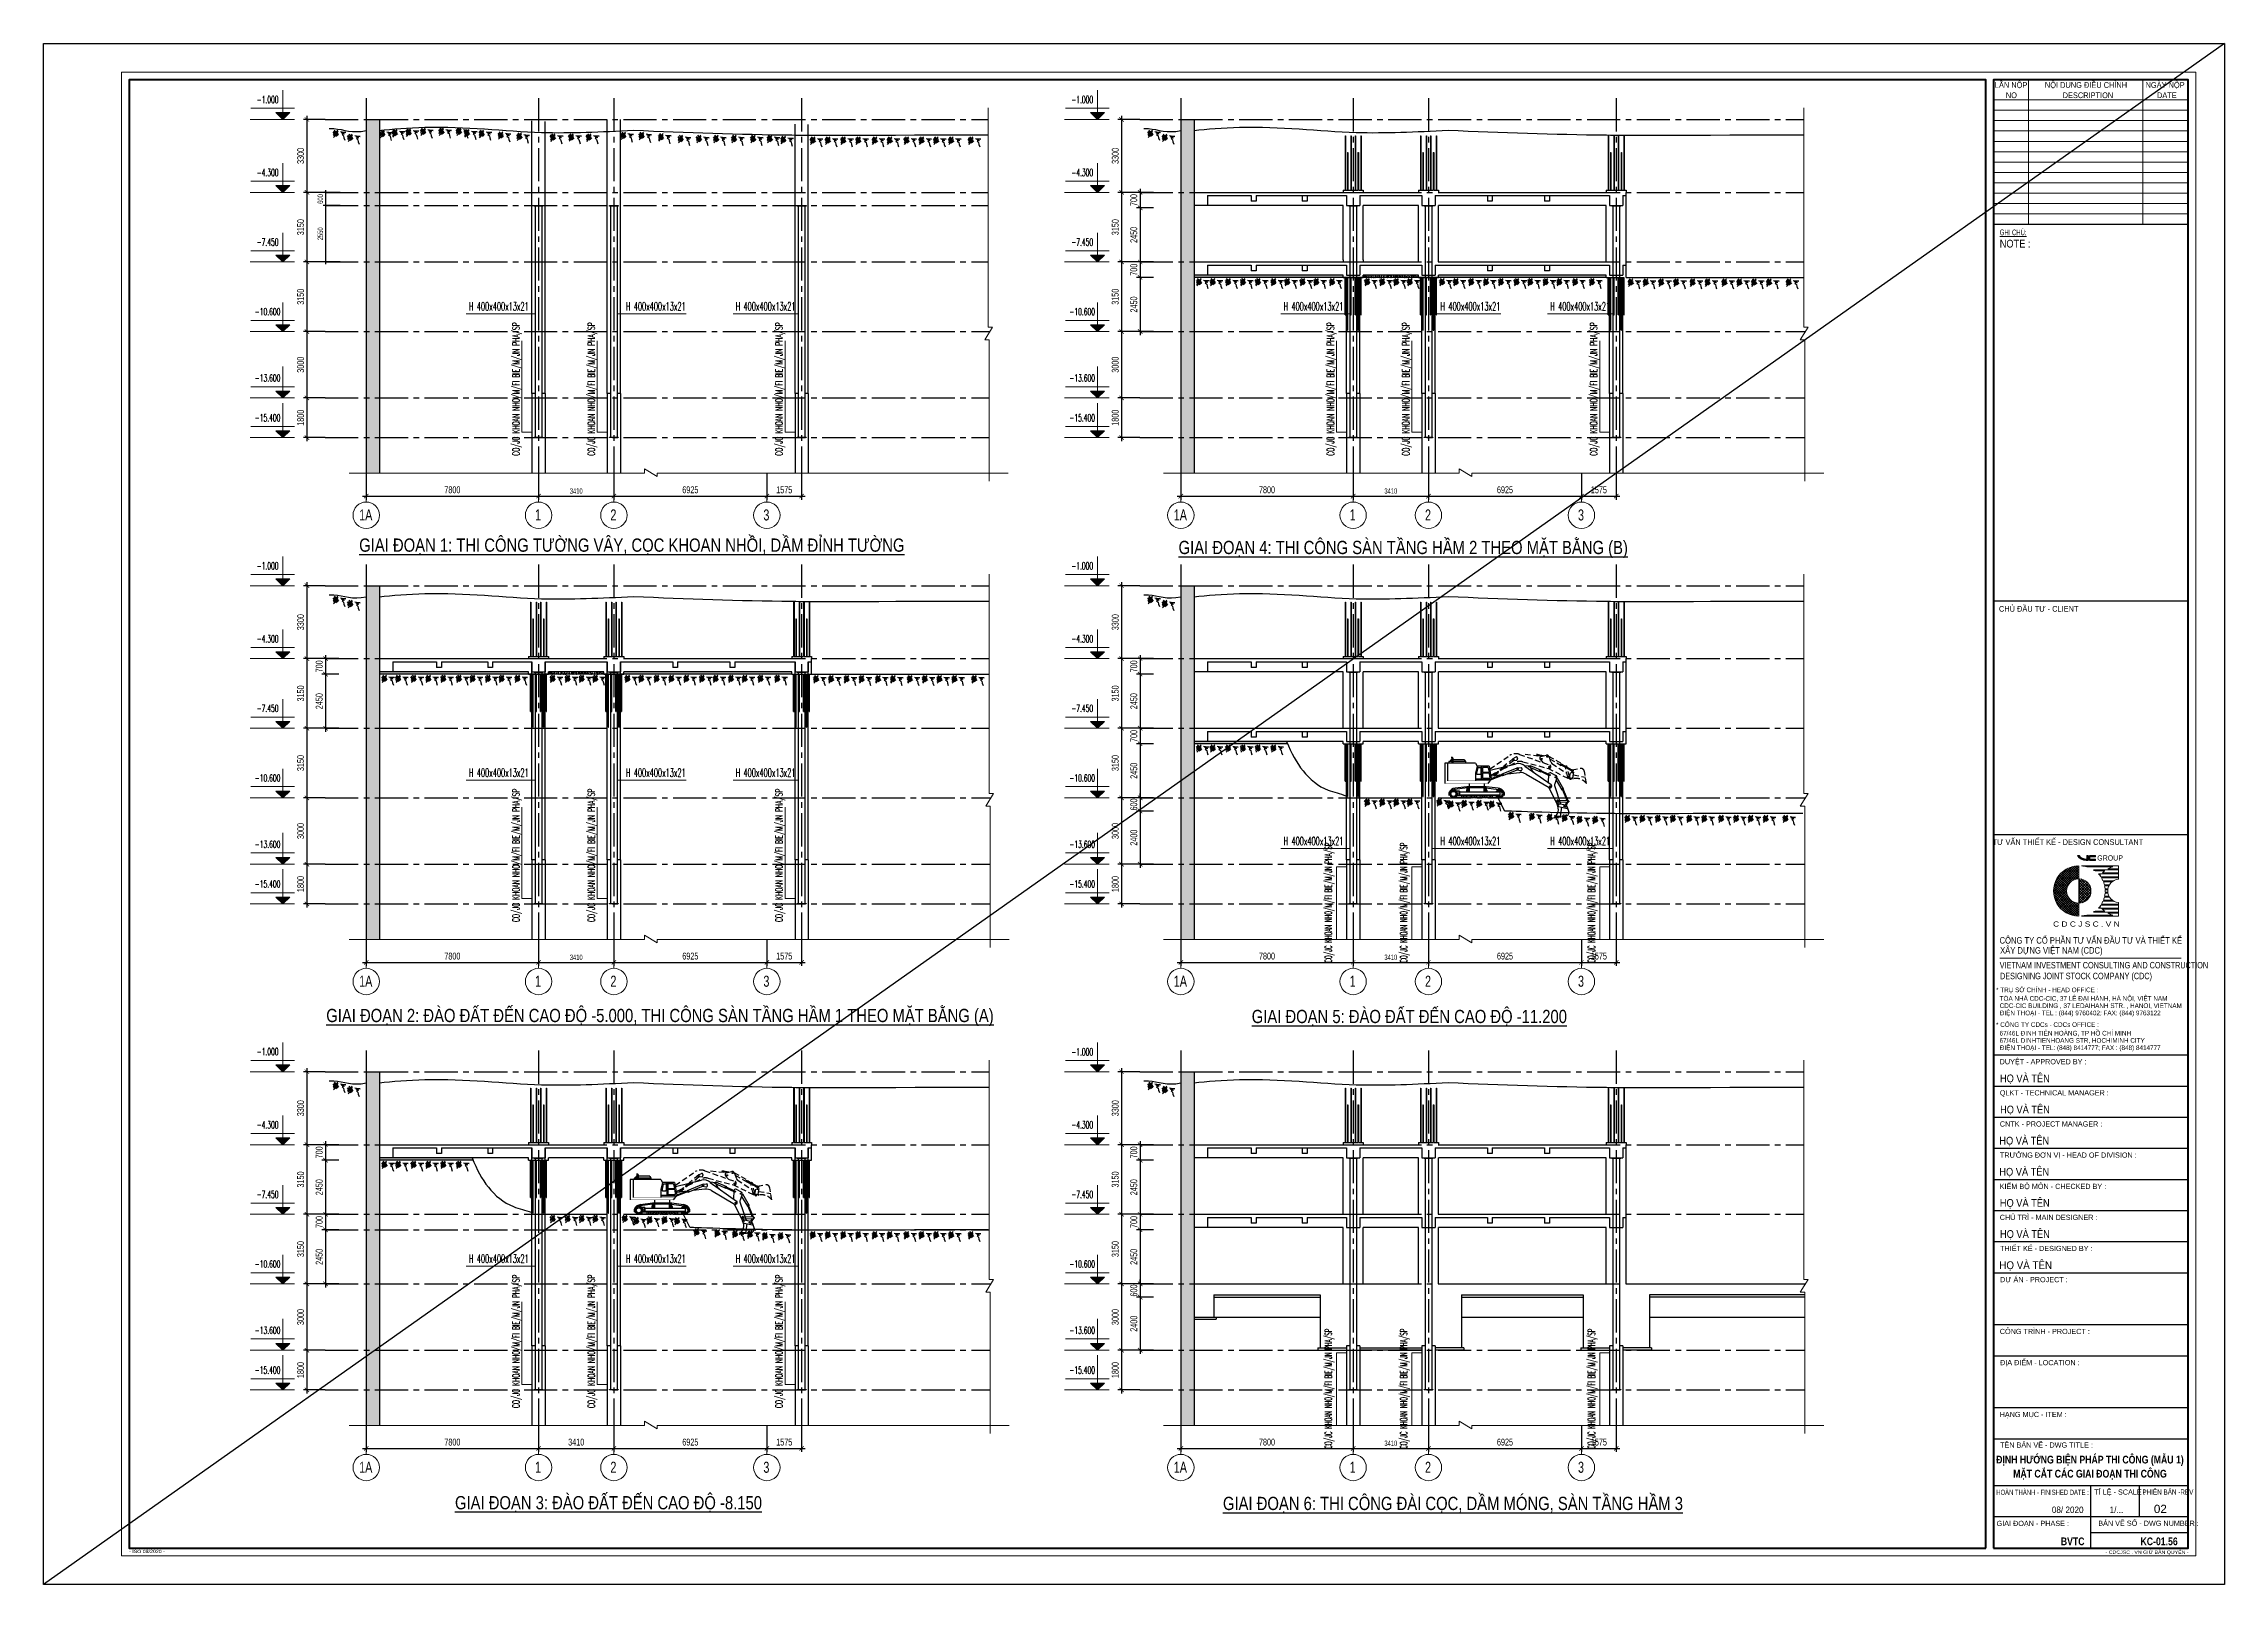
# Model space of a CAD drawing. Extents: x 71 to 1774126, y -14 to 415800.
# Drawn here: x 1675408 to 1774126, y 199218 to 268943 of the extents above; entities that cross this region are included whole.
import ezdxf
from ezdxf.enums import TextEntityAlignment as Align

# ---------------------------------------------------------------- set-up
doc = ezdxf.new("R2010")
doc.units = 0
doc.header["$LTSCALE"] = 1000
doc.header["$MEASUREMENT"] = 0
doc.header["$PDMODE"] = 3
doc.linetypes.add('CENTER2', pattern=[1.125, 0.75, -0.125, 0.125, -0.125])
doc.linetypes.add('HIDDEN', pattern=[0.375, 0.25, -0.125])
doc.layers.get('0').update_dxf_attribs({"linetype": 'CONTINUOUS'})
doc.layers.get('Defpoints').update_dxf_attribs({"linetype": 'CONTINUOUS'})
for name, color, linetype in [('BORDER', 3, 'CONTINUOUS'), ('CDC.01.AXIS', 160, 'CENTER2'), ('CDC.02.DIM', 1, 'CONTINUOUS'), ('CDC.03.BORDER', 3, 'CONTINUOUS'), ('CDC.04.HIDDEN', 8, 'HIDDEN'), ('CDC.05.STEEL', 4, 'CONTINUOUS'), ('CDC.06.TEXT', 2, 'CONTINUOUS'), ('CDC.10.HATCH', 9, 'CONTINUOUS'), ('CDC.16.BIGTEXT', 6, 'CONTINUOUS'), ('COT', 21, 'CONTINUOUS'), ('DAT', 115, 'CONTINUOUS')]:
    doc.layers.add(name, color=color, linetype=linetype)
for name, color, linetype, lineweight in [('CDC -TEXT KHUNG', 7, 'CONTINUOUS', 20), ('CDC-KHUNGTEN', 7, 'CONTINUOUS', 20), ('KCS_CHI', 1, 'CONTINUOUS', 15), ('S19_ACE_Thanh_chong', 9, 'CONTINUOUS', 18)]:
    doc.layers.add(name, color=color, linetype=linetype, lineweight=lineweight)
doc.layers.add('KCS_Plotter', color=11, linetype='CONTINUOUS', plot=False)
doc.styles.add('ARIAL', font='arial.ttf', dxfattribs={"width": 0.6})
doc.styles.add('Arial_4', font='arial.ttf', dxfattribs={"width": 0.75, "height": 3})
doc.styles.add('Arial_B_3', font='arialbd.ttf', dxfattribs={"width": 0.75, "height": 3})
doc.styles.add('KT CDC', font='arial.ttf', dxfattribs={"width": 0.85, "height": 200})
doc.styles.add('ROMANS', font='vnsimplexh.shx', dxfattribs={"width": 0.55, "bigfont": 'vns.shx'})
doc.dimstyles.new('100', dxfattribs={"dimscale": 100, "dimtxt": 2.5, "dimasz": 1, "dimexe": 1, "dimexo": 0, "dimgap": 1, "dimtad": 1, "dimdec": 0, "dimdsep": 46, "dimtxsty": 'ARIAL', "dimblk": 'ARCHTICK', "dimcen": 1, "dimdle": 1, "dimclrd": 1, "dimclre": 1, "dimclrt": 2, "dimadec": 0, "dimazin": 0, "dimtfac": 0.00072, "dimtdec": 0, "dimtix": 1, "dimtmove": 2, "dimatfit": 3, "dimldrblk": 'ARCHTICK', "dimfxl": 1, "dimtolj": 1, "dimarcsym": 0})
doc.dimstyles.new('D100', dxfattribs={"dimscale": 125, "dimtxt": 2.5, "dimasz": 1.6, "dimexe": 1.3, "dimexo": 0, "dimgap": 1, "dimtad": 1, "dimdec": 0, "dimdsep": 46, "dimtxsty": 'ARIAL', "dimblk": 'ARCHTICK', "dimcen": 1, "dimdle": 1.3, "dimclrd": 1, "dimclre": 1, "dimclrt": 2, "dimadec": 0, "dimazin": 0, "dimtfac": 0.00072, "dimtdec": 0, "dimtix": 1, "dimtmove": 2, "dimatfit": 3, "dimldrblk": 'ARCHTICK', "dimfxl": 1, "dimtolj": 1, "dimarcsym": 0})
pattern_1 = [(50, (-40193.71, -77685.5), (143.4520365, -12.550427), [15, -165]), (355, (-40193.7, -77685.5), (-27.750267, 150.438427), [12, -132]), (100.4514, (-40181.75, -77686.55), (115.701876, 137.887908), [12.748038, -140.228422]), (46.1842, (-40193.7, -77645.5), (213.44821, -33.103803), [22.5, -247.5]), (96.6356, (-40175.92, -77648.26), (186.93254, 194.823574), [19.122058, -210.3426]), (351.1842, (-40193.7, -77645.5), (186.93239, 194.82372), [18, -198]), (21, (-40173.71, -77655.5), (119.3814104, -80.523778), [15, -165]), (326, (-40173.7, -77655.5), (48.663066, 145.030009), [12, -132]), (71.4514, (-40163.76, -77662.21), (168.044526, 64.506099), [12.748038, -140.228422]), (37.5, (-40193.706, -77685.5), (2.431971, 66.5787708), [0, -130.4, 0, -134, 0, -132.5]), (7.5, (-40193.706, -77685.5), (52.6139075, 78.8823424), [0, -76.4, 0, -127.4, 0, -50.5]), (327.5, (-40238.306, -77685.5), (106.7644872, -4.5109743), [0, -50, 0, -156, 0, -207]), (317.5, (-40258.31, -77685.5), (116.637234, 20.0209965), [0, -65, 0, -103.6, 0, -147])]
pattern_2 = [(50, (-3318.21, -59734.35), (143.4520365, -12.550427), [15, -165]), (355, (-3318.21, -59734.35), (-27.750267, 150.438427), [12, -132]), (100.4514, (-3306.25, -59735.4), (115.701876, 137.887908), [12.748038, -140.228422]), (46.1842, (-3318.2, -59694.35), (213.44821, -33.103803), [22.5, -247.5]), (96.6356, (-3300.42, -59697.1), (186.93254, 194.823574), [19.122058, -210.3426]), (351.1842, (-3318.2, -59694.35), (186.93239, 194.82372), [18, -198]), (21, (-3298.21, -59704.35), (119.3814104, -80.523778), [15, -165]), (326, (-3298.21, -59704.35), (48.663066, 145.030009), [12, -132]), (71.4514, (-3288.26, -59711.06), (168.044526, 64.506099), [12.748038, -140.228422]), (37.5, (-3318.21, -59734.35), (2.431971, 66.5787708), [0, -130.4, 0, -134, 0, -132.5]), (7.5, (-3318.21, -59734.35), (52.6139075, 78.8823424), [0, -76.4, 0, -127.4, 0, -50.5]), (327.5, (-3362.81, -59734.35), (106.7644872, -4.5109743), [0, -50, 0, -156, 0, -207]), (317.5, (-3382.81, -59734.35), (116.637234, 20.0209965), [0, -65, 0, -103.6, 0, -147])]

msp = doc.modelspace()

# ---------------------------------------------------------------- texts
at = {"layer": 'CDC -TEXT KHUNG', "color": 7, "style": 'Arial_B_3', "width": 0.8}
for s, p in [('ĐỊNH HƯỚNG BIỆN PHÁP THI CÔNG (MẪU 1)', (1768040.7, 204688.4)), ('MẶT CẮT CÁC GIAI ĐOẠN THI CÔNG', (1768040.7, 204051.1))]:
    msp.add_text(s, height=352.143, dxfattribs=at).set_placement(p, align=Align.CENTER)
msp.add_text('KC-01.56', height=352.14, dxfattribs=at).set_placement((1772012.7, 200988.4), align=Align.RIGHT)
at = {"layer": 'CDC.06.TEXT', "color": 2, "style": 'ROMANS'}
for s, rotation, width, p in [('-1.000', 359.997804, 0.5, (1685548.5, 266410.9)), ('-1.000', 359.997804, 0.5, (1722424, 266410.9)), ('-4.300', 359.997804, 0.5, (1685548.5, 263110.9)), ('-4.300', 359.997804, 0.5, (1722424, 263110.9)), ('-7.450', 359.997804, 0.5, (1685548.5, 259960.9)), ('-7.450', 359.997804, 0.5, (1722424, 259960.9)), ('-10.600', 359.997804, 0.5, (1685548.5, 256810.9)), ('-10.600', 359.997804, 0.5, (1722424, 256810.9)), ('CO/JC KHOAN NHO/M/FI BIE/M/JN PHA/SP', 89.997804, 0.5, (1696789.8, 253308.3)), ('CO/JC KHOAN NHO/M/FI BIE/M/JN PHA/SP', 89.997804, 0.5, (1700199.8, 253308.3)), ('CO/JC KHOAN NHO/M/FI BIE/M/JN PHA/SP', 89.997804, 0.5, (1708699.8, 253308.3)), ('CO/JC KHOAN NHO/M/FI BIE/M/JN PHA/SP', 89.997804, 0.5, (1733665.3, 253308.3)), ('CO/JC KHOAN NHO/M/FI BIE/M/JN PHA/SP', 89.997804, 0.5, (1737075.3, 253308.3)), ('CO/JC KHOAN NHO/M/FI BIE/M/JN PHA/SP', 89.997804, 0.5, (1745575.3, 253308.3)), ('-13.600', 359.997804, 0.5, (1685548.5, 253810.9)), ('-13.600', 359.997804, 0.5, (1722424, 253810.9)), ('-15.400', 359.997804, 0.5, (1685548.5, 252010.9)), ('-15.400', 359.997804, 0.5, (1722424, 252010.9)), ('-1.000', 359.997804, 0.5, (1685548.5, 245309.7)), ('-1.000', 359.997804, 0.5, (1722424, 245309.7)), ('-4.300', 359.997804, 0.5, (1685548.5, 242009.7)), ('-4.300', 359.997804, 0.5, (1722424, 242009.7)), ('-7.450', 359.997804, 0.5, (1685548.5, 238859.7)), ('-7.450', 359.997804, 0.5, (1722424, 238859.7)), ('-10.600', 359.997804, 0.5, (1685548.5, 235709.7)), ('-10.600', 359.997804, 0.5, (1722424, 235709.7)), ('CO/JC KHOAN NHO/M/FI BIE/M/JN PHA/SP', 89.997804, 0.5, (1696789.8, 232207.1)), ('CO/JC KHOAN NHO/M/FI BIE/M/JN PHA/SP', 89.997804, 0.5, (1700199.8, 232207.1)), ('CO/JC KHOAN NHO/M/FI BIE/M/JN PHA/SP', 89.997804, 0.5, (1708699.8, 232207.1)), ('-13.600', 359.997804, 0.5, (1685548.5, 232709.7)), ('-13.600', 359.997804, 0.5, (1722424, 232709.7)), ('CO/JC KHOAN NHO/M/FI BIE/M/JN PHA/SP', 89.997804, 0.45, (1733565, 230066.6)), ('CO/JC KHOAN NHO/M/FI BIE/M/JN PHA/SP', 89.997804, 0.45, (1736975, 230066.6)), ('CO/JC KHOAN NHO/M/FI BIE/M/JN PHA/SP', 89.997804, 0.45, (1745475, 230066.6)), ('-15.400', 359.997804, 0.5, (1685548.5, 230909.7)), ('-15.400', 359.997804, 0.5, (1722424, 230909.7)), ('-1.000', 359.997804, 0.5, (1685548.5, 223328.9)), ('-1.000', 359.997804, 0.5, (1722424, 223315.2)), ('-4.300', 359.997804, 0.5, (1685548.5, 220015.2)), ('-4.300', 359.997804, 0.5, (1722424, 220015.2)), ('-7.450', 359.997804, 0.5, (1685548.5, 216865.2)), ('-7.450', 359.997804, 0.5, (1722424, 216865.2)), ('-10.600', 359.997804, 0.5, (1685548.5, 213715.2)), ('-10.600', 359.997804, 0.5, (1722424, 213715.2)), ('CO/JC KHOAN NHO/M/FI BIE/M/JN PHA/SP', 89.997804, 0.5, (1696789.8, 210212.6)), ('CO/JC KHOAN NHO/M/FI BIE/M/JN PHA/SP', 89.997804, 0.5, (1700199.8, 210212.6)), ('CO/JC KHOAN NHO/M/FI BIE/M/JN PHA/SP', 89.997804, 0.5, (1708699.8, 210212.6)), ('-13.600', 359.997804, 0.5, (1685548.5, 210715.2)), ('-13.600', 359.997804, 0.5, (1722424, 210715.2)), ('CO/JC KHOAN NHO/M/FI BIE/M/JN PHA/SP', 89.997804, 0.45, (1733565, 208072)), ('CO/JC KHOAN NHO/M/FI BIE/M/JN PHA/SP', 89.997804, 0.45, (1736975, 208072)), ('CO/JC KHOAN NHO/M/FI BIE/M/JN PHA/SP', 89.997804, 0.45, (1745475, 208072)), ('-15.400', 359.997804, 0.5, (1685548.5, 208915.2)), ('-15.400', 359.997804, 0.5, (1722424, 208915.2))]:
    msp.add_text(s, height=325, rotation=rotation, dxfattribs=dict(at, width=width)).set_placement(p, align=Align.MIDDLE_CENTER)
at = {"layer": 'CDC.06.TEXT', "color": 2, "style": 'ROMANS', "width": 0.5}
for p in [(1694660.7, 256865.2), (1701765.6, 256865.2), (1706734.3, 256865.2), (1731536.2, 256865.2), (1738641.1, 256865.2), (1743609.8, 256865.2), (1694660.7, 235764), (1701765.6, 235764), (1706734.3, 235764), (1731536.2, 232667.2), (1738641.1, 232667.2), (1743609.8, 232667.2), (1694660.7, 213769.5), (1701765.6, 213769.5), (1706734.3, 213769.5)]:
    msp.add_text('H 400x400x13x21', height=375, dxfattribs=at).set_placement(p)
at = {"layer": 'CDC.16.BIGTEXT', "style": 'ARIAL', "width": 0.8}
for s, p in [('%%UGIAI ĐOẠN 1: THI CÔNG TƯỜNG VÂY, CỌC KHOAN NHỒI, DẦM ĐỈNH TƯỜNG', (1702035.5, 246248.4)), ('%%UGIAI ĐOẠN 4: THI CÔNG SÀN TẦNG HẦM 2 THEO MẶT BẰNG (B)', (1736954.3, 246141.7)), ('%%UGIAI ĐOẠN 2: ĐÀO ĐẤT ĐẾN CAO ĐỘ -5.000, THI CÔNG SÀN TẦNG HẦM 1 THEO MẶT BẰNG (A)', (1703309, 224962.5)), ('%%UGIAI ĐOẠN 5: ĐÀO ĐẤT ĐẾN CAO ĐỘ -11.200', (1737230.5, 224917.5)), ('%%UGIAI ĐOẠN 3: ĐÀO ĐẤT ĐẾN CAO ĐỘ -8.150', (1700978.7, 202913.6)), ('%%UGIAI ĐOẠN 6: THI CÔNG ĐÀI CỌC, DẦM MÓNG, SÀN TẦNG HẦM 3', (1739205.3, 202880.6))]:
    msp.add_text(s, height=600, dxfattribs=at).set_placement(p, align=Align.MIDDLE_CENTER)
at = {"layer": 'CDC.16.BIGTEXT', "char_height": 500, "width": 464.64, "attachment_point": 2, "line_spacing_factor": 0.938532}
for s, insert in [('{\\fArial|b0|i0|c0|p34;\\W0.7;1A}', (1689990.6, 247863.9)), ('{\\fArial|b0|i0|c0|p34;\\W0.7;1}', (1697790.6, 247863.9)), ('{\\fArial|b0|i0|c0|p34;\\W0.7;2}', (1701200.6, 247863.9)), ('{\\fArial|b0|i0|c0|p34;\\W0.7;3}', (1708125.6, 247863.9)), ('{\\fArial|b0|i0|c0|p34;\\W0.7;1A}', (1726866.1, 247863.9)), ('{\\fArial|b0|i0|c0|p34;\\W0.7;1}', (1734666.1, 247863.9)), ('{\\fArial|b0|i0|c0|p34;\\W0.7;2}', (1738076.1, 247863.9)), ('{\\fArial|b0|i0|c0|p34;\\W0.7;3}', (1745001.1, 247863.9)), ('{\\fArial|b0|i0|c0|p34;\\W0.7;1A}', (1689990.6, 226762.8)), ('{\\fArial|b0|i0|c0|p34;\\W0.7;1}', (1697790.6, 226762.8)), ('{\\fArial|b0|i0|c0|p34;\\W0.7;2}', (1701200.6, 226762.8)), ('{\\fArial|b0|i0|c0|p34;\\W0.7;3}', (1708125.6, 226762.8)), ('{\\fArial|b0|i0|c0|p34;\\W0.7;1A}', (1726866.1, 226762.8)), ('{\\fArial|b0|i0|c0|p34;\\W0.7;1}', (1734666.1, 226762.8)), ('{\\fArial|b0|i0|c0|p34;\\W0.7;2}', (1738076.1, 226762.8)), ('{\\fArial|b0|i0|c0|p34;\\W0.7;3}', (1745001.1, 226762.8)), ('{\\fArial|b0|i0|c0|p34;\\W0.7;1A}', (1689990.6, 204768.2)), ('{\\fArial|b0|i0|c0|p34;\\W0.7;1}', (1697790.6, 204768.2)), ('{\\fArial|b0|i0|c0|p34;\\W0.7;2}', (1701200.6, 204768.2)), ('{\\fArial|b0|i0|c0|p34;\\W0.7;3}', (1708125.6, 204768.2)), ('{\\fArial|b0|i0|c0|p34;\\W0.7;1A}', (1726866.1, 204768.2)), ('{\\fArial|b0|i0|c0|p34;\\W0.7;1}', (1734666.1, 204768.2)), ('{\\fArial|b0|i0|c0|p34;\\W0.7;2}', (1738076.1, 204768.2)), ('{\\fArial|b0|i0|c0|p34;\\W0.7;3}', (1745001.1, 204768.2))]:
    msp.add_mtext(s, dxfattribs=dict(at, insert=insert))

# ---------------------------------------------------------------- blocks, each defined once
blk = doc.blocks.new('nendat')
at = {"layer": 'CDC.10.HATCH'}
for p, q in [((-5, -243), (163, -445)), ((12, -360), (217, -155)), ((18, -425), (226, -209)), ((21, -206), (209, -420)), ((29, -497), (229, -280)), ((58, -155), (246, -377)), ((332, -228), (585, -266)), ((375, -266), (509, -324)), ((585, -266), (375, -266)), ((509, -324), (407, -356)), ((407, -356), (477, -414)), ((477, -414), (495, -504)), ((495, -504), (530, -615))]:
    blk.add_line(p, q, dxfattribs=at)
at = {"layer": 'S19_ACE_Thanh_chong'}
blk.add_line((141, -290), (141, -280), dxfattribs=at)
blk = doc.blocks.new('_ARCHTICK')
at = {"color": 0, "linetype": 'ByBlock', "const_width": 0.15}
blk.add_lwpolyline([(-0.5, -0.5), (0.5, 0.5)], dxfattribs=at)
blk = doc.blocks.new('*D355')
at = {"layer": 'CDC.02.DIM', "color": 1, "lineweight": -2, "ltscale": 2000, "transparency": 16777216}
for p, q in [((1690012, 249502), (1690012, 248304)), ((1697812, 249502), (1697812, 248304)), ((1689849, 248467), (1697974, 248467))]:
    blk.add_line(p, q, dxfattribs=at)
at = {"layer": 'Defpoints', "color": 0, "ltscale": 2000, "transparency": 16777216}
for p in [(1690012, 249502), (1697812, 249502), (1697812, 248467)]:
    blk.add_point(p, dxfattribs=at)
at = {"layer": 'CDC.02.DIM', "color": 1, "lineweight": -2, "ltscale": 2000, "transparency": 16777216, "xscale": 200, "yscale": 200, "zscale": 200, "rotation": 180}
blk.add_blockref('_ARCHTICK', (1690012, 248467), dxfattribs=at)
at = {"layer": 'CDC.02.DIM', "color": 1, "lineweight": -2, "ltscale": 2000, "transparency": 16777216, "xscale": 200, "yscale": 200, "zscale": 200}
blk.add_blockref('_ARCHTICK', (1697812, 248467), dxfattribs=at)
at = {"layer": 'CDC.02.DIM', "color": 2, "ltscale": 2000, "transparency": 16777216, "insert": (1693912, 248751), "char_height": 312.5, "attachment_point": 5, "style": 'ARIAL'}
blk.add_mtext('\\A1;7800', dxfattribs=at)
blk = doc.blocks.new('*D356')
at = {"layer": 'CDC.02.DIM', "color": 1, "lineweight": -2, "ltscale": 2000, "transparency": 16777216}
for p, q in [((1708147, 249502), (1708147, 248304)), ((1709722, 249502), (1709722, 248304)), ((1707984, 248467), (1709884, 248467))]:
    blk.add_line(p, q, dxfattribs=at)
at = {"layer": 'Defpoints', "color": 0, "ltscale": 2000, "transparency": 16777216}
for p in [(1708147, 249502), (1709722, 249502), (1709722, 248467)]:
    blk.add_point(p, dxfattribs=at)
at = {"layer": 'CDC.02.DIM', "color": 1, "lineweight": -2, "ltscale": 2000, "transparency": 16777216, "xscale": 200, "yscale": 200, "zscale": 200, "rotation": 180}
blk.add_blockref('_ARCHTICK', (1708147, 248467), dxfattribs=at)
at = {"layer": 'CDC.02.DIM', "color": 1, "lineweight": -2, "ltscale": 2000, "transparency": 16777216, "xscale": 200, "yscale": 200, "zscale": 200}
blk.add_blockref('_ARCHTICK', (1709722, 248467), dxfattribs=at)
at = {"layer": 'CDC.02.DIM', "color": 2, "ltscale": 2000, "transparency": 16777216, "insert": (1708934, 248751), "char_height": 312.5, "attachment_point": 5, "style": 'ARIAL'}
blk.add_mtext('\\A1;1575', dxfattribs=at)
blk = doc.blocks.new('*D351')
at = {"layer": 'CDC.02.DIM', "color": 1, "lineweight": -2, "ltscale": 2000, "transparency": 16777216}
for p, q in [((1687328, 265675), (1687328, 262050)), ((1688154, 265512), (1687166, 265512)), ((1688154, 262212), (1687166, 262212))]:
    blk.add_line(p, q, dxfattribs=at)
at = {"layer": 'Defpoints', "color": 0, "ltscale": 2000, "transparency": 16777216}
for p in [(1688154, 265512), (1687328, 262212), (1688154, 262212)]:
    blk.add_point(p, dxfattribs=at)
at = {"layer": 'CDC.02.DIM', "color": 1, "lineweight": -2, "ltscale": 2000, "transparency": 16777216, "xscale": 200, "yscale": 200, "zscale": 200}
for p, rotation in [((1687328, 265512), 90), ((1687328, 262212), 270)]:
    blk.add_blockref('_ARCHTICK', p, dxfattribs=dict(at, rotation=rotation))
at = {"layer": 'CDC.02.DIM', "color": 2, "ltscale": 2000, "transparency": 16777216, "insert": (1687043, 263862), "char_height": 312.5, "attachment_point": 5, "rotation": 90, "style": 'ARIAL'}
blk.add_mtext('\\A1;3300', dxfattribs=at)
blk = doc.blocks.new('*D352')
at = {"layer": 'CDC.02.DIM', "color": 1, "lineweight": -2, "ltscale": 2000, "transparency": 16777216}
for p, q in [((1688154, 259062), (1687166, 259062)), ((1687328, 259225), (1687328, 255750)), ((1688154, 255912), (1687166, 255912))]:
    blk.add_line(p, q, dxfattribs=at)
at = {"layer": 'Defpoints', "color": 0, "ltscale": 2000, "transparency": 16777216}
for p in [(1688154, 259062), (1687328, 255912), (1688154, 255912)]:
    blk.add_point(p, dxfattribs=at)
at = {"layer": 'CDC.02.DIM', "color": 1, "lineweight": -2, "ltscale": 2000, "transparency": 16777216, "xscale": 200, "yscale": 200, "zscale": 200}
for p, rotation in [((1687328, 259062), 90), ((1687328, 255912), 270)]:
    blk.add_blockref('_ARCHTICK', p, dxfattribs=dict(at, rotation=rotation))
at = {"layer": 'CDC.02.DIM', "color": 2, "ltscale": 2000, "transparency": 16777216, "insert": (1687043, 257487), "char_height": 312.5, "attachment_point": 5, "rotation": 90, "style": 'ARIAL'}
blk.add_mtext('\\A1;3150', dxfattribs=at)
blk = doc.blocks.new('*D353')
at = {"layer": 'CDC.02.DIM', "color": 1, "lineweight": -2, "ltscale": 2000, "transparency": 16777216}
for p, q in [((1688154, 255912), (1687166, 255912)), ((1687328, 256075), (1687328, 252750)), ((1688154, 252912), (1687166, 252912))]:
    blk.add_line(p, q, dxfattribs=at)
at = {"layer": 'Defpoints', "color": 0, "ltscale": 2000, "transparency": 16777216}
for p in [(1688154, 255912), (1687328, 252912), (1688154, 252912)]:
    blk.add_point(p, dxfattribs=at)
at = {"layer": 'CDC.02.DIM', "color": 1, "lineweight": -2, "ltscale": 2000, "transparency": 16777216, "xscale": 200, "yscale": 200, "zscale": 200}
for p, rotation in [((1687328, 255912), 90), ((1687328, 252912), 270)]:
    blk.add_blockref('_ARCHTICK', p, dxfattribs=dict(at, rotation=rotation))
at = {"layer": 'CDC.02.DIM', "color": 2, "ltscale": 2000, "transparency": 16777216, "insert": (1687043, 254412), "char_height": 312.5, "attachment_point": 5, "rotation": 90, "style": 'ARIAL'}
blk.add_mtext('\\A1;3000', dxfattribs=at)
blk = doc.blocks.new('*D354')
at = {"layer": 'CDC.02.DIM', "color": 1, "lineweight": -2, "ltscale": 2000, "transparency": 16777216}
for p, q in [((1688154, 252912), (1687166, 252912)), ((1687328, 253075), (1687328, 250950)), ((1688154, 251112), (1687166, 251112))]:
    blk.add_line(p, q, dxfattribs=at)
at = {"layer": 'Defpoints', "color": 0, "ltscale": 2000, "transparency": 16777216}
for p in [(1688154, 252912), (1687328, 251112), (1688154, 251112)]:
    blk.add_point(p, dxfattribs=at)
at = {"layer": 'CDC.02.DIM', "color": 1, "lineweight": -2, "ltscale": 2000, "transparency": 16777216, "xscale": 200, "yscale": 200, "zscale": 200}
for p, rotation in [((1687328, 252912), 90), ((1687328, 251112), 270)]:
    blk.add_blockref('_ARCHTICK', p, dxfattribs=dict(at, rotation=rotation))
at = {"layer": 'CDC.02.DIM', "color": 2, "ltscale": 2000, "transparency": 16777216, "insert": (1687043, 252012), "char_height": 312.5, "attachment_point": 5, "rotation": 90, "style": 'ARIAL'}
blk.add_mtext('\\A1;1800', dxfattribs=at)
blk = doc.blocks.new('*D357')
at = {"layer": 'CDC.02.DIM', "color": 1, "lineweight": -2, "ltscale": 2000, "transparency": 16777216}
for p, q in [((1688154, 262212), (1687166, 262212)), ((1687328, 262375), (1687328, 258900)), ((1688154, 259062), (1687166, 259062))]:
    blk.add_line(p, q, dxfattribs=at)
at = {"layer": 'Defpoints', "color": 0, "ltscale": 2000, "transparency": 16777216}
for p in [(1688154, 262212), (1687328, 259062), (1688154, 259062)]:
    blk.add_point(p, dxfattribs=at)
at = {"layer": 'CDC.02.DIM', "color": 1, "lineweight": -2, "ltscale": 2000, "transparency": 16777216, "xscale": 200, "yscale": 200, "zscale": 200}
for p, rotation in [((1687328, 262212), 90), ((1687328, 259062), 270)]:
    blk.add_blockref('_ARCHTICK', p, dxfattribs=dict(at, rotation=rotation))
at = {"layer": 'CDC.02.DIM', "color": 2, "ltscale": 2000, "transparency": 16777216, "insert": (1687043, 260637), "char_height": 312.5, "attachment_point": 5, "rotation": 90, "style": 'ARIAL'}
blk.add_mtext('\\A1;3150', dxfattribs=at)
blk = doc.blocks.new('*D358')
at = {"layer": 'CDC.02.DIM', "color": 1, "lineweight": -2, "transparency": 16777216}
for p, q in [((1697812, 249502), (1697812, 248367)), ((1701222, 249502), (1701222, 248367)), ((1697712, 248467), (1701322, 248467))]:
    blk.add_line(p, q, dxfattribs=at)
at = {"layer": 'Defpoints', "color": 0, "transparency": 16777216}
for p in [(1697812, 249502), (1701222, 249502), (1701222, 248467)]:
    blk.add_point(p, dxfattribs=at)
at = {"layer": 'CDC.02.DIM', "color": 1, "lineweight": -2, "transparency": 16777216, "xscale": 100, "yscale": 100, "zscale": 100, "rotation": 180}
blk.add_blockref('_ARCHTICK', (1697812, 248467), dxfattribs=at)
at = {"layer": 'CDC.02.DIM', "color": 1, "lineweight": -2, "transparency": 16777216, "xscale": 100, "yscale": 100, "zscale": 100}
blk.add_blockref('_ARCHTICK', (1701222, 248467), dxfattribs=at)
at = {"layer": 'CDC.02.DIM', "color": 2, "transparency": 16777216, "insert": (1699517, 248695), "char_height": 250, "attachment_point": 5, "style": 'ARIAL'}
blk.add_mtext('\\A1;3410', dxfattribs=at)
blk = doc.blocks.new('*D359')
at = {"layer": 'CDC.02.DIM', "color": 1, "lineweight": -2, "ltscale": 2000, "transparency": 16777216}
for p, q in [((1701222, 249502), (1701222, 248304)), ((1708147, 249502), (1708147, 248304)), ((1701059, 248467), (1708309, 248467))]:
    blk.add_line(p, q, dxfattribs=at)
at = {"layer": 'Defpoints', "color": 0, "ltscale": 2000, "transparency": 16777216}
for p in [(1701222, 249502), (1708147, 249502), (1708147, 248467)]:
    blk.add_point(p, dxfattribs=at)
at = {"layer": 'CDC.02.DIM', "color": 1, "lineweight": -2, "ltscale": 2000, "transparency": 16777216, "xscale": 200, "yscale": 200, "zscale": 200, "rotation": 180}
blk.add_blockref('_ARCHTICK', (1701222, 248467), dxfattribs=at)
at = {"layer": 'CDC.02.DIM', "color": 1, "lineweight": -2, "ltscale": 2000, "transparency": 16777216, "xscale": 200, "yscale": 200, "zscale": 200}
blk.add_blockref('_ARCHTICK', (1708147, 248467), dxfattribs=at)
at = {"layer": 'CDC.02.DIM', "color": 2, "ltscale": 2000, "transparency": 16777216, "insert": (1704684, 248751), "char_height": 312.5, "attachment_point": 5, "style": 'ARIAL'}
blk.add_mtext('\\A1;6925', dxfattribs=at)
blk = doc.blocks.new('*D360')
at = {"layer": 'CDC.02.DIM', "color": 1, "lineweight": -2, "ltscale": 2000, "transparency": 16777216}
for p, q in [((1690012, 228400), (1690012, 227203)), ((1697812, 228400), (1697812, 227203)), ((1689849, 227366), (1697974, 227366))]:
    blk.add_line(p, q, dxfattribs=at)
at = {"layer": 'Defpoints', "color": 0, "ltscale": 2000, "transparency": 16777216}
for p in [(1690012, 228400), (1697812, 228400), (1697812, 227366)]:
    blk.add_point(p, dxfattribs=at)
at = {"layer": 'CDC.02.DIM', "color": 1, "lineweight": -2, "ltscale": 2000, "transparency": 16777216, "xscale": 200, "yscale": 200, "zscale": 200, "rotation": 180}
blk.add_blockref('_ARCHTICK', (1690012, 227366), dxfattribs=at)
at = {"layer": 'CDC.02.DIM', "color": 1, "lineweight": -2, "ltscale": 2000, "transparency": 16777216, "xscale": 200, "yscale": 200, "zscale": 200}
blk.add_blockref('_ARCHTICK', (1697812, 227366), dxfattribs=at)
at = {"layer": 'CDC.02.DIM', "color": 2, "ltscale": 2000, "transparency": 16777216, "insert": (1693912, 227650), "char_height": 312.5, "attachment_point": 5, "style": 'ARIAL'}
blk.add_mtext('\\A1;7800', dxfattribs=at)
blk = doc.blocks.new('*D361')
at = {"layer": 'CDC.02.DIM', "color": 1, "lineweight": -2, "ltscale": 2000, "transparency": 16777216}
for p, q in [((1708147, 228400), (1708147, 227203)), ((1709722, 228400), (1709722, 227203)), ((1707984, 227366), (1709884, 227366))]:
    blk.add_line(p, q, dxfattribs=at)
at = {"layer": 'Defpoints', "color": 0, "ltscale": 2000, "transparency": 16777216}
for p in [(1708147, 228400), (1709722, 228400), (1709722, 227366)]:
    blk.add_point(p, dxfattribs=at)
at = {"layer": 'CDC.02.DIM', "color": 1, "lineweight": -2, "ltscale": 2000, "transparency": 16777216, "xscale": 200, "yscale": 200, "zscale": 200, "rotation": 180}
blk.add_blockref('_ARCHTICK', (1708147, 227366), dxfattribs=at)
at = {"layer": 'CDC.02.DIM', "color": 1, "lineweight": -2, "ltscale": 2000, "transparency": 16777216, "xscale": 200, "yscale": 200, "zscale": 200}
blk.add_blockref('_ARCHTICK', (1709722, 227366), dxfattribs=at)
at = {"layer": 'CDC.02.DIM', "color": 2, "ltscale": 2000, "transparency": 16777216, "insert": (1708934, 227650), "char_height": 312.5, "attachment_point": 5, "style": 'ARIAL'}
blk.add_mtext('\\A1;1575', dxfattribs=at)
blk = doc.blocks.new('*D362')
at = {"layer": 'CDC.02.DIM', "color": 1, "lineweight": -2, "ltscale": 2000, "transparency": 16777216}
for p, q in [((1688154, 244411), (1687166, 244411)), ((1687328, 244573), (1687328, 240948)), ((1688154, 241111), (1687166, 241111))]:
    blk.add_line(p, q, dxfattribs=at)
at = {"layer": 'Defpoints', "color": 0, "ltscale": 2000, "transparency": 16777216}
for p in [(1688154, 244411), (1687328, 241111), (1688154, 241111)]:
    blk.add_point(p, dxfattribs=at)
at = {"layer": 'CDC.02.DIM', "color": 1, "lineweight": -2, "ltscale": 2000, "transparency": 16777216, "xscale": 200, "yscale": 200, "zscale": 200}
for p, rotation in [((1687328, 244411), 90), ((1687328, 241111), 270)]:
    blk.add_blockref('_ARCHTICK', p, dxfattribs=dict(at, rotation=rotation))
at = {"layer": 'CDC.02.DIM', "color": 2, "ltscale": 2000, "transparency": 16777216, "insert": (1687043, 242761), "char_height": 312.5, "attachment_point": 5, "rotation": 90, "style": 'ARIAL'}
blk.add_mtext('\\A1;3300', dxfattribs=at)
blk = doc.blocks.new('*D363')
at = {"layer": 'CDC.02.DIM', "color": 1, "lineweight": -2, "ltscale": 2000, "transparency": 16777216}
for p, q in [((1688154, 237961), (1687166, 237961)), ((1687328, 238123), (1687328, 234648)), ((1688154, 234811), (1687166, 234811))]:
    blk.add_line(p, q, dxfattribs=at)
at = {"layer": 'Defpoints', "color": 0, "ltscale": 2000, "transparency": 16777216}
for p in [(1688154, 237961), (1687328, 234811), (1688154, 234811)]:
    blk.add_point(p, dxfattribs=at)
at = {"layer": 'CDC.02.DIM', "color": 1, "lineweight": -2, "ltscale": 2000, "transparency": 16777216, "xscale": 200, "yscale": 200, "zscale": 200}
for p, rotation in [((1687328, 237961), 90), ((1687328, 234811), 270)]:
    blk.add_blockref('_ARCHTICK', p, dxfattribs=dict(at, rotation=rotation))
at = {"layer": 'CDC.02.DIM', "color": 2, "ltscale": 2000, "transparency": 16777216, "insert": (1687043, 236386), "char_height": 312.5, "attachment_point": 5, "rotation": 90, "style": 'ARIAL'}
blk.add_mtext('\\A1;3150', dxfattribs=at)
blk = doc.blocks.new('*D364')
at = {"layer": 'CDC.02.DIM', "color": 1, "lineweight": -2, "ltscale": 2000, "transparency": 16777216}
for p, q in [((1687328, 234973), (1687328, 231648)), ((1688154, 234811), (1687166, 234811)), ((1688154, 231811), (1687166, 231811))]:
    blk.add_line(p, q, dxfattribs=at)
at = {"layer": 'Defpoints', "color": 0, "ltscale": 2000, "transparency": 16777216}
for p in [(1688154, 234811), (1687328, 231811), (1688154, 231811)]:
    blk.add_point(p, dxfattribs=at)
at = {"layer": 'CDC.02.DIM', "color": 1, "lineweight": -2, "ltscale": 2000, "transparency": 16777216, "xscale": 200, "yscale": 200, "zscale": 200}
for p, rotation in [((1687328, 234811), 90), ((1687328, 231811), 270)]:
    blk.add_blockref('_ARCHTICK', p, dxfattribs=dict(at, rotation=rotation))
at = {"layer": 'CDC.02.DIM', "color": 2, "ltscale": 2000, "transparency": 16777216, "insert": (1687043, 233311), "char_height": 312.5, "attachment_point": 5, "rotation": 90, "style": 'ARIAL'}
blk.add_mtext('\\A1;3000', dxfattribs=at)
blk = doc.blocks.new('*D365')
at = {"layer": 'CDC.02.DIM', "color": 1, "lineweight": -2, "ltscale": 2000, "transparency": 16777216}
for p, q in [((1688154, 231811), (1687166, 231811)), ((1687328, 231973), (1687328, 229848)), ((1688154, 230011), (1687166, 230011))]:
    blk.add_line(p, q, dxfattribs=at)
at = {"layer": 'Defpoints', "color": 0, "ltscale": 2000, "transparency": 16777216}
for p in [(1688154, 231811), (1687328, 230011), (1688154, 230011)]:
    blk.add_point(p, dxfattribs=at)
at = {"layer": 'CDC.02.DIM', "color": 1, "lineweight": -2, "ltscale": 2000, "transparency": 16777216, "xscale": 200, "yscale": 200, "zscale": 200}
for p, rotation in [((1687328, 231811), 90), ((1687328, 230011), 270)]:
    blk.add_blockref('_ARCHTICK', p, dxfattribs=dict(at, rotation=rotation))
at = {"layer": 'CDC.02.DIM', "color": 2, "ltscale": 2000, "transparency": 16777216, "insert": (1687043, 230911), "char_height": 312.5, "attachment_point": 5, "rotation": 90, "style": 'ARIAL'}
blk.add_mtext('\\A1;1800', dxfattribs=at)
blk = doc.blocks.new('*D366')
at = {"layer": 'CDC.02.DIM', "color": 1, "lineweight": -2, "ltscale": 2000, "transparency": 16777216}
for p, q in [((1688154, 241111), (1687166, 241111)), ((1687328, 241273), (1687328, 237798)), ((1688154, 237961), (1687166, 237961))]:
    blk.add_line(p, q, dxfattribs=at)
at = {"layer": 'Defpoints', "color": 0, "ltscale": 2000, "transparency": 16777216}
for p in [(1688154, 241111), (1687328, 237961), (1688154, 237961)]:
    blk.add_point(p, dxfattribs=at)
at = {"layer": 'CDC.02.DIM', "color": 1, "lineweight": -2, "ltscale": 2000, "transparency": 16777216, "xscale": 200, "yscale": 200, "zscale": 200}
for p, rotation in [((1687328, 241111), 90), ((1687328, 237961), 270)]:
    blk.add_blockref('_ARCHTICK', p, dxfattribs=dict(at, rotation=rotation))
at = {"layer": 'CDC.02.DIM', "color": 2, "ltscale": 2000, "transparency": 16777216, "insert": (1687043, 239536), "char_height": 312.5, "attachment_point": 5, "rotation": 90, "style": 'ARIAL'}
blk.add_mtext('\\A1;3150', dxfattribs=at)
blk = doc.blocks.new('*D367')
at = {"layer": 'CDC.02.DIM', "color": 1, "lineweight": -2, "transparency": 16777216}
for p, q in [((1697812, 228400), (1697812, 227266)), ((1701222, 228400), (1701222, 227266)), ((1697712, 227366), (1701322, 227366))]:
    blk.add_line(p, q, dxfattribs=at)
at = {"layer": 'Defpoints', "color": 0, "transparency": 16777216}
for p in [(1697812, 228400), (1701222, 228400), (1701222, 227366)]:
    blk.add_point(p, dxfattribs=at)
at = {"layer": 'CDC.02.DIM', "color": 1, "lineweight": -2, "transparency": 16777216, "xscale": 100, "yscale": 100, "zscale": 100, "rotation": 180}
blk.add_blockref('_ARCHTICK', (1697812, 227366), dxfattribs=at)
at = {"layer": 'CDC.02.DIM', "color": 1, "lineweight": -2, "transparency": 16777216, "xscale": 100, "yscale": 100, "zscale": 100}
blk.add_blockref('_ARCHTICK', (1701222, 227366), dxfattribs=at)
at = {"layer": 'CDC.02.DIM', "color": 2, "transparency": 16777216, "insert": (1699517, 227593), "char_height": 250, "attachment_point": 5, "style": 'ARIAL'}
blk.add_mtext('\\A1;3410', dxfattribs=at)
blk = doc.blocks.new('*D368')
at = {"layer": 'CDC.02.DIM', "color": 1, "lineweight": -2, "ltscale": 2000, "transparency": 16777216}
for p, q in [((1701222, 228400), (1701222, 227203)), ((1708147, 228400), (1708147, 227203)), ((1701059, 227366), (1708309, 227366))]:
    blk.add_line(p, q, dxfattribs=at)
at = {"layer": 'Defpoints', "color": 0, "ltscale": 2000, "transparency": 16777216}
for p in [(1701222, 228400), (1708147, 228400), (1708147, 227366)]:
    blk.add_point(p, dxfattribs=at)
at = {"layer": 'CDC.02.DIM', "color": 1, "lineweight": -2, "ltscale": 2000, "transparency": 16777216, "xscale": 200, "yscale": 200, "zscale": 200, "rotation": 180}
blk.add_blockref('_ARCHTICK', (1701222, 227366), dxfattribs=at)
at = {"layer": 'CDC.02.DIM', "color": 1, "lineweight": -2, "ltscale": 2000, "transparency": 16777216, "xscale": 200, "yscale": 200, "zscale": 200}
blk.add_blockref('_ARCHTICK', (1708147, 227366), dxfattribs=at)
at = {"layer": 'CDC.02.DIM', "color": 2, "ltscale": 2000, "transparency": 16777216, "insert": (1704684, 227650), "char_height": 312.5, "attachment_point": 5, "style": 'ARIAL'}
blk.add_mtext('\\A1;6925', dxfattribs=at)
blk = doc.blocks.new('111')
at = {"layer": 'BORDER'}
for p, q in [((1737555, 318896), (1737555, 318796)), ((1737555, 318896), (1737643, 318896)), ((1737661, 318896), (1737744, 318896)), ((1737761, 318896), (1737897, 318896)), ((1737914, 318896), (1738005, 318896)), ((1738005, 318896), (1738096, 318896)), ((1738113, 318896), (1738224, 318896)), ((1738242, 318896), (1738350, 318896)), ((1738368, 318896), (1738455, 318896)), ((1738455, 318896), (1738455, 318796)), ((1737555, 318096), (1737555, 318196)), ((1737555, 318096), (1737643, 318096)), ((1737661, 318096), (1737744, 318096)), ((1737705, 318196), (1738305, 318196)), ((1737761, 318096), (1737897, 318096)), ((1737914, 318096), (1738005, 318096)), ((1738005, 318096), (1738096, 318096)), ((1738113, 318096), (1738224, 318096)), ((1738242, 318096), (1738350, 318096)), ((1738368, 318096), (1738455, 318096)), ((1738455, 318096), (1738455, 318196))]:
    blk.add_line(p, q, dxfattribs=at)
at = {"layer": 'CDC.04.HIDDEN', "ltscale": 2000}
for p, q in [((1737705, 318656), (1737705, 318196)), ((1738305, 318656), (1738305, 318196))]:
    blk.add_line(p, q, dxfattribs=at)
at = {"layer": 'CDC.05.STEEL', "color": 4}
for p, q in [((1737643, 321357), (1737643, 318896)), ((1737643, 321357), (1737661, 321357)), ((1737661, 321357), (1737661, 318896)), ((1737897, 321357), (1737897, 318896)), ((1737897, 321357), (1737914, 321357)), ((1737914, 321357), (1737914, 318896)), ((1738096, 321357), (1738096, 318896)), ((1738096, 321357), (1738113, 321357)), ((1738113, 321357), (1738113, 318896)), ((1738350, 321357), (1738350, 318896)), ((1738350, 321357), (1738368, 321357)), ((1738368, 321357), (1738368, 318896)), ((1737744, 320595), (1737744, 318896)), ((1737744, 320595), (1737761, 320595)), ((1737761, 320595), (1737761, 318896)), ((1738224, 320595), (1738224, 318896)), ((1738224, 320595), (1738242, 320595)), ((1738242, 320595), (1738242, 318896)), ((1737643, 316403), (1737643, 318096)), ((1737661, 316403), (1737661, 318096)), ((1737744, 315703), (1737744, 318096)), ((1737761, 315703), (1737761, 318096)), ((1737897, 316403), (1737897, 318096)), ((1737914, 316403), (1737914, 318096)), ((1738096, 316403), (1738096, 318096)), ((1738113, 316403), (1738113, 318096)), ((1738224, 315703), (1738224, 318096)), ((1738242, 315703), (1738242, 318096)), ((1738350, 316403), (1738350, 318096)), ((1738368, 316403), (1738368, 318096)), ((1737643, 316403), (1737661, 316403)), ((1737897, 316403), (1737914, 316403)), ((1738096, 316403), (1738113, 316403)), ((1738350, 316403), (1738368, 316403)), ((1737744, 315703), (1737761, 315703)), ((1738224, 315703), (1738242, 315703))]:
    blk.add_line(p, q, dxfattribs=at)
at = {"layer": 'COT', "color": 4}
blk.add_lwpolyline([(1737805, 318196), (1738205, 318196), (1738205, 318176), (1737805, 318176)], close=True, dxfattribs=at)
blk.add_lwpolyline([(1737805, 318196), (1738205, 318196), (1738205, 318176), (1737805, 318176)], close=True, dxfattribs=at)
blk = doc.blocks.new('*D370')
at = {"layer": 'CDC.02.DIM', "color": 1, "lineweight": -2, "ltscale": 2000, "transparency": 16777216}
for p, q in [((1690012, 206406), (1690012, 205209)), ((1697812, 206406), (1697812, 205209)), ((1689849, 205371), (1697974, 205371))]:
    blk.add_line(p, q, dxfattribs=at)
at = {"layer": 'Defpoints', "color": 0, "ltscale": 2000, "transparency": 16777216}
for p in [(1690012, 206406), (1697812, 206406), (1697812, 205371)]:
    blk.add_point(p, dxfattribs=at)
at = {"layer": 'CDC.02.DIM', "color": 1, "lineweight": -2, "ltscale": 2000, "transparency": 16777216, "xscale": 200, "yscale": 200, "zscale": 200, "rotation": 180}
blk.add_blockref('_ARCHTICK', (1690012, 205371), dxfattribs=at)
at = {"layer": 'CDC.02.DIM', "color": 1, "lineweight": -2, "ltscale": 2000, "transparency": 16777216, "xscale": 200, "yscale": 200, "zscale": 200}
blk.add_blockref('_ARCHTICK', (1697812, 205371), dxfattribs=at)
at = {"layer": 'CDC.02.DIM', "color": 2, "ltscale": 2000, "transparency": 16777216, "insert": (1693912, 205656), "char_height": 312.5, "attachment_point": 5, "style": 'ARIAL'}
blk.add_mtext('\\A1;7800', dxfattribs=at)
blk = doc.blocks.new('*D371')
at = {"layer": 'CDC.02.DIM', "color": 1, "lineweight": -2, "ltscale": 2000, "transparency": 16777216}
for p, q in [((1708147, 206406), (1708147, 205209)), ((1709722, 206406), (1709722, 205209)), ((1707984, 205371), (1709884, 205371))]:
    blk.add_line(p, q, dxfattribs=at)
at = {"layer": 'Defpoints', "color": 0, "ltscale": 2000, "transparency": 16777216}
for p in [(1708147, 206406), (1709722, 206406), (1709722, 205371)]:
    blk.add_point(p, dxfattribs=at)
at = {"layer": 'CDC.02.DIM', "color": 1, "lineweight": -2, "ltscale": 2000, "transparency": 16777216, "xscale": 200, "yscale": 200, "zscale": 200, "rotation": 180}
blk.add_blockref('_ARCHTICK', (1708147, 205371), dxfattribs=at)
at = {"layer": 'CDC.02.DIM', "color": 1, "lineweight": -2, "ltscale": 2000, "transparency": 16777216, "xscale": 200, "yscale": 200, "zscale": 200}
blk.add_blockref('_ARCHTICK', (1709722, 205371), dxfattribs=at)
at = {"layer": 'CDC.02.DIM', "color": 2, "ltscale": 2000, "transparency": 16777216, "insert": (1708934, 205656), "char_height": 312.5, "attachment_point": 5, "style": 'ARIAL'}
blk.add_mtext('\\A1;1575', dxfattribs=at)
blk = doc.blocks.new('*D372')
at = {"layer": 'CDC.02.DIM', "color": 1, "lineweight": -2, "ltscale": 2000, "transparency": 16777216}
for p, q in [((1688154, 222416), (1687166, 222416)), ((1687328, 222579), (1687328, 218954)), ((1688154, 219116), (1687166, 219116))]:
    blk.add_line(p, q, dxfattribs=at)
at = {"layer": 'Defpoints', "color": 0, "ltscale": 2000, "transparency": 16777216}
for p in [(1688154, 222416), (1687328, 219116), (1688154, 219116)]:
    blk.add_point(p, dxfattribs=at)
at = {"layer": 'CDC.02.DIM', "color": 1, "lineweight": -2, "ltscale": 2000, "transparency": 16777216, "xscale": 200, "yscale": 200, "zscale": 200}
for p, rotation in [((1687328, 222416), 90), ((1687328, 219116), 270)]:
    blk.add_blockref('_ARCHTICK', p, dxfattribs=dict(at, rotation=rotation))
at = {"layer": 'CDC.02.DIM', "color": 2, "ltscale": 2000, "transparency": 16777216, "insert": (1687043, 220766), "char_height": 312.5, "attachment_point": 5, "rotation": 90, "style": 'ARIAL'}
blk.add_mtext('\\A1;3300', dxfattribs=at)
blk = doc.blocks.new('*D373')
at = {"layer": 'CDC.02.DIM', "color": 1, "lineweight": -2, "ltscale": 2000, "transparency": 16777216}
for p, q in [((1688154, 215966), (1687166, 215966)), ((1687328, 216129), (1687328, 212654)), ((1688154, 212816), (1687166, 212816))]:
    blk.add_line(p, q, dxfattribs=at)
at = {"layer": 'Defpoints', "color": 0, "ltscale": 2000, "transparency": 16777216}
for p in [(1688154, 215966), (1687328, 212816), (1688154, 212816)]:
    blk.add_point(p, dxfattribs=at)
at = {"layer": 'CDC.02.DIM', "color": 1, "lineweight": -2, "ltscale": 2000, "transparency": 16777216, "xscale": 200, "yscale": 200, "zscale": 200}
for p, rotation in [((1687328, 215966), 90), ((1687328, 212816), 270)]:
    blk.add_blockref('_ARCHTICK', p, dxfattribs=dict(at, rotation=rotation))
at = {"layer": 'CDC.02.DIM', "color": 2, "ltscale": 2000, "transparency": 16777216, "insert": (1687043, 214391), "char_height": 312.5, "attachment_point": 5, "rotation": 90, "style": 'ARIAL'}
blk.add_mtext('\\A1;3150', dxfattribs=at)
blk = doc.blocks.new('*D374')
at = {"layer": 'CDC.02.DIM', "color": 1, "lineweight": -2, "ltscale": 2000, "transparency": 16777216}
for p, q in [((1688154, 212816), (1687166, 212816)), ((1687328, 212979), (1687328, 209654)), ((1688154, 209816), (1687166, 209816))]:
    blk.add_line(p, q, dxfattribs=at)
at = {"layer": 'Defpoints', "color": 0, "ltscale": 2000, "transparency": 16777216}
for p in [(1688154, 212816), (1687328, 209816), (1688154, 209816)]:
    blk.add_point(p, dxfattribs=at)
at = {"layer": 'CDC.02.DIM', "color": 1, "lineweight": -2, "ltscale": 2000, "transparency": 16777216, "xscale": 200, "yscale": 200, "zscale": 200}
for p, rotation in [((1687328, 212816), 90), ((1687328, 209816), 270)]:
    blk.add_blockref('_ARCHTICK', p, dxfattribs=dict(at, rotation=rotation))
at = {"layer": 'CDC.02.DIM', "color": 2, "ltscale": 2000, "transparency": 16777216, "insert": (1687043, 211316), "char_height": 312.5, "attachment_point": 5, "rotation": 90, "style": 'ARIAL'}
blk.add_mtext('\\A1;3000', dxfattribs=at)
blk = doc.blocks.new('*D375')
at = {"layer": 'CDC.02.DIM', "color": 1, "lineweight": -2, "ltscale": 2000, "transparency": 16777216}
for p, q in [((1688154, 209816), (1687166, 209816)), ((1687328, 209979), (1687328, 207854)), ((1688154, 208016), (1687166, 208016))]:
    blk.add_line(p, q, dxfattribs=at)
at = {"layer": 'Defpoints', "color": 0, "ltscale": 2000, "transparency": 16777216}
for p in [(1688154, 209816), (1687328, 208016), (1688154, 208016)]:
    blk.add_point(p, dxfattribs=at)
at = {"layer": 'CDC.02.DIM', "color": 1, "lineweight": -2, "ltscale": 2000, "transparency": 16777216, "xscale": 200, "yscale": 200, "zscale": 200}
for p, rotation in [((1687328, 209816), 90), ((1687328, 208016), 270)]:
    blk.add_blockref('_ARCHTICK', p, dxfattribs=dict(at, rotation=rotation))
at = {"layer": 'CDC.02.DIM', "color": 2, "ltscale": 2000, "transparency": 16777216, "insert": (1687043, 208916), "char_height": 312.5, "attachment_point": 5, "rotation": 90, "style": 'ARIAL'}
blk.add_mtext('\\A1;1800', dxfattribs=at)
blk = doc.blocks.new('*D376')
at = {"layer": 'CDC.02.DIM', "color": 1, "lineweight": -2, "ltscale": 2000, "transparency": 16777216}
for p, q in [((1687328, 219279), (1687328, 215804)), ((1688154, 219116), (1687166, 219116)), ((1688154, 215966), (1687166, 215966))]:
    blk.add_line(p, q, dxfattribs=at)
at = {"layer": 'Defpoints', "color": 0, "ltscale": 2000, "transparency": 16777216}
for p in [(1688154, 219116), (1687328, 215966), (1688154, 215966)]:
    blk.add_point(p, dxfattribs=at)
at = {"layer": 'CDC.02.DIM', "color": 1, "lineweight": -2, "ltscale": 2000, "transparency": 16777216, "xscale": 200, "yscale": 200, "zscale": 200}
for p, rotation in [((1687328, 219116), 90), ((1687328, 215966), 270)]:
    blk.add_blockref('_ARCHTICK', p, dxfattribs=dict(at, rotation=rotation))
at = {"layer": 'CDC.02.DIM', "color": 2, "ltscale": 2000, "transparency": 16777216, "insert": (1687043, 217541), "char_height": 312.5, "attachment_point": 5, "rotation": 90, "style": 'ARIAL'}
blk.add_mtext('\\A1;3150', dxfattribs=at)
blk = doc.blocks.new('*D377')
at = {"layer": 'CDC.02.DIM', "color": 1, "lineweight": -2, "ltscale": 2000, "transparency": 16777216}
for p, q in [((1697812, 206406), (1697812, 205209)), ((1701222, 206406), (1701222, 205209)), ((1697649, 205371), (1701384, 205371))]:
    blk.add_line(p, q, dxfattribs=at)
at = {"layer": 'Defpoints', "color": 0, "ltscale": 2000, "transparency": 16777216}
for p in [(1697812, 206406), (1701222, 206406), (1701222, 205371)]:
    blk.add_point(p, dxfattribs=at)
at = {"layer": 'CDC.02.DIM', "color": 1, "lineweight": -2, "ltscale": 2000, "transparency": 16777216, "xscale": 200, "yscale": 200, "zscale": 200, "rotation": 180}
blk.add_blockref('_ARCHTICK', (1697812, 205371), dxfattribs=at)
at = {"layer": 'CDC.02.DIM', "color": 1, "lineweight": -2, "ltscale": 2000, "transparency": 16777216, "xscale": 200, "yscale": 200, "zscale": 200}
blk.add_blockref('_ARCHTICK', (1701222, 205371), dxfattribs=at)
at = {"layer": 'CDC.02.DIM', "color": 2, "ltscale": 2000, "transparency": 16777216, "insert": (1699517, 205656), "char_height": 312.5, "attachment_point": 5, "style": 'ARIAL'}
blk.add_mtext('\\A1;3410', dxfattribs=at)
blk = doc.blocks.new('*D378')
at = {"layer": 'CDC.02.DIM', "color": 1, "lineweight": -2, "ltscale": 2000, "transparency": 16777216}
for p, q in [((1701222, 206406), (1701222, 205209)), ((1708147, 206406), (1708147, 205209)), ((1701059, 205371), (1708309, 205371))]:
    blk.add_line(p, q, dxfattribs=at)
at = {"layer": 'Defpoints', "color": 0, "ltscale": 2000, "transparency": 16777216}
for p in [(1701222, 206406), (1708147, 206406), (1708147, 205371)]:
    blk.add_point(p, dxfattribs=at)
at = {"layer": 'CDC.02.DIM', "color": 1, "lineweight": -2, "ltscale": 2000, "transparency": 16777216, "xscale": 200, "yscale": 200, "zscale": 200, "rotation": 180}
blk.add_blockref('_ARCHTICK', (1701222, 205371), dxfattribs=at)
at = {"layer": 'CDC.02.DIM', "color": 1, "lineweight": -2, "ltscale": 2000, "transparency": 16777216, "xscale": 200, "yscale": 200, "zscale": 200}
blk.add_blockref('_ARCHTICK', (1708147, 205371), dxfattribs=at)
at = {"layer": 'CDC.02.DIM', "color": 2, "ltscale": 2000, "transparency": 16777216, "insert": (1704684, 205656), "char_height": 312.5, "attachment_point": 5, "style": 'ARIAL'}
blk.add_mtext('\\A1;6925', dxfattribs=at)
blk = doc.blocks.new('MAY')
at = {"layer": 'BORDER', "color": 3}
for p, q in [((272825, 1718888), (271432, 1718888)), ((271432, 1718888), (271432, 1717967)), ((271561, 1718888), (271561, 1718080)), ((271766, 1718953), (271610, 1718953)), ((271610, 1718953), (271610, 1718888)), ((271702, 1719026), (271671, 1718974)), ((271671, 1718974), (271671, 1718953)), ((271766, 1719034), (271716, 1719034)), ((271734, 1719152), (271733, 1719103)), ((271766, 1718888), (271766, 1719082)), ((271815, 1718888), (271815, 1719091)), ((272313, 1719034), (271815, 1719034)), ((272371, 1718953), (271815, 1718953)), ((272327, 1719026), (272371, 1718953)), ((272371, 1718953), (272371, 1718888)), ((272825, 1718888), (272890, 1718753)), ((272890, 1718753), (272825, 1718453)), ((272928, 1718680), (272873, 1718447)), ((273440, 1718753), (272890, 1718753)), ((272944, 1718694), (273042, 1718694)), ((273058, 1718678), (273058, 1718398)), ((273084, 1718753), (273084, 1718129)), ((273133, 1718678), (273133, 1718480)), ((273375, 1718694), (273149, 1718694)), ((273391, 1718680), (273438, 1718482)), ((273440, 1718753), (273538, 1718177)), ((273486, 1718567), (274655, 1718861)), ((274743, 1718671), (274886, 1718693)), ((275031, 1718778), (275306, 1718759)), ((275057, 1718756), (276247, 1717915)), ((275295, 1718781), (275791, 1718573)), ((275310, 1718688), (275760, 1718498)), ((272442, 1717768), (271886, 1717699)), ((272436, 1717816), (271901, 1717749)), ((272434, 1717684), (272499, 1717684)), ((273311, 1717816), (272436, 1717816)), ((273311, 1717768), (272436, 1717768)), ((272533, 1717967), (272533, 1717816)), ((272533, 1717768), (272533, 1717570)), ((272825, 1718453), (272825, 1718080)), ((273084, 1718161), (272825, 1718161)), ((273500, 1718129), (272825, 1718129)), ((272873, 1718444), (272873, 1718398)), ((272889, 1718382), (273042, 1718382)), ((273133, 1718415), (273133, 1718210)), ((273422, 1718464), (273149, 1718464)), ((273431, 1718431), (273149, 1718431)), ((273458, 1718193), (273149, 1718193)), ((273214, 1717967), (273214, 1717816)), ((273214, 1717570), (273214, 1717768)), ((273312, 1717684), (273247, 1717684)), ((273305, 1717768), (273861, 1717699)), ((273845, 1717749), (273311, 1717816)), ((273538, 1718177), (273376, 1717967)), ((273447, 1718417), (273474, 1718212)), ((274030, 1718325), (273488, 1718112)), ((273519, 1718313), (274012, 1718372)), ((274015, 1718364), (273538, 1718177)), ((274743, 1718671), (274008, 1718382)), ((274008, 1718382), (274037, 1718307)), ((274738, 1718582), (274037, 1718307)), ((274053, 1718400), (274082, 1718325)), ((274287, 1718405), (274816, 1718468)), ((274724, 1718585), (274849, 1718552)), ((274928, 1718599), (274932, 1718614)), ((275113, 1718387), (276156, 1717779)), ((275715, 1718517), (275746, 1718592)), ((275760, 1718498), (275791, 1718573)), ((275767, 1718516), (276122, 1718345)), ((275784, 1718555), (276125, 1718389)), ((276123, 1718373), (276109, 1718018)), ((276136, 1717790), (276515, 1717021)), ((276233, 1718445), (276460, 1718323)), ((276269, 1717808), (276268, 1717807)), ((276398, 1717875), (276675, 1717044)), ((276506, 1718219), (276407, 1717956)), ((276469, 1718119), (276737, 1717675)), ((276510, 1718233), (276812, 1717706)), ((276719, 1717720), (276794, 1717751)), ((276737, 1717675), (276812, 1717706)), ((276794, 1717699), (277000, 1717195)), ((272065, 1717619), (271946, 1717619)), ((272065, 1717408), (271983, 1717408)), ((272065, 1717619), (272065, 1717408)), ((272097, 1717619), (272065, 1717619)), ((273926, 1717441), (272065, 1717441)), ((273926, 1717408), (272065, 1717408)), ((272097, 1717619), (272097, 1717441)), ((273926, 1717570), (272097, 1717570)), ((272418, 1717668), (272418, 1717570)), ((272438, 1717642), (272438, 1717570)), ((272460, 1717665), (272473, 1717665)), ((272496, 1717642), (272496, 1717570)), ((272515, 1717668), (272515, 1717570)), ((273231, 1717668), (273231, 1717570)), ((273251, 1717642), (273251, 1717570)), ((273286, 1717665), (273273, 1717665)), ((273309, 1717642), (273309, 1717570)), ((273328, 1717668), (273328, 1717570)), ((273926, 1717570), (273926, 1717408)), ((276525, 1717040), (276515, 1717020)), ((276539, 1717130), (277024, 1717113)), ((276544, 1717211), (277024, 1717194)), ((276579, 1717065), (276902, 1716995)), ((276597, 1716918), (276967, 1716837)), ((276718, 1716891), (276650, 1716449)), ((276755, 1717683), (276953, 1717197)), ((276952, 1717116), (276879, 1717000)), ((277001, 1717114), (276921, 1716987)), ((276952, 1716941), (277050, 1716672)), ((276358, 1716407), (276913, 1716488))]:
    blk.add_line(p, q, dxfattribs=at)
at = {"layer": 'BORDER', "color": 3, "linetype": 'HIDDEN'}
for p, q in [((273478, 1718625), (274383, 1719243)), ((274121, 1718729), (273529, 1718240)), ((274148, 1718697), (273554, 1718206)), ((274043, 1718611), (274670, 1718929)), ((274533, 1719095), (274109, 1718744)), ((274109, 1718744), (274160, 1718682)), ((274146, 1718775), (274198, 1718713)), ((274556, 1719009), (274160, 1718682)), ((274531, 1719095), (274658, 1719166)), ((274543, 1719008), (274672, 1719020)), ((274730, 1719091), (274729, 1719107)), ((274807, 1719281), (276183, 1718800)), ((274963, 1718943), (276133, 1718644)), ((275069, 1719286), (275650, 1719216)), ((275601, 1719222), (275611, 1719302)), ((275650, 1719216), (275660, 1719296)), ((275652, 1719235), (275832, 1719199)), ((275657, 1719277), (275935, 1719223)), ((275745, 1719059), (275867, 1718911)), ((275780, 1719186), (276030, 1719246)), ((276130, 1719207), (276746, 1718854)), ((276134, 1719199), (276235, 1718936)), ((276177, 1719087), (276706, 1718784)), ((276232, 1718704), (276232, 1718702)), ((276282, 1718871), (276957, 1718428)), ((276663, 1718808), (276704, 1718878)), ((276706, 1718784), (276746, 1718854)), ((276715, 1718801), (276896, 1718696)), ((276736, 1718837), (276905, 1718739)), ((276999, 1718248), (276890, 1718711)), ((276970, 1718701), (277179, 1718580)), ((277079, 1718259), (276970, 1718701)), ((273516, 1718342), (273871, 1718523)), ((276102, 1718652), (277104, 1718154)), ((276984, 1718644), (277146, 1718551)), ((277053, 1718366), (277102, 1718334)), ((277078, 1718206), (277138, 1718531)), ((277104, 1718154), (277123, 1718141)), ((277191, 1718583), (277561, 1718648)), ((277225, 1718228), (277294, 1718601)), ((277247, 1718351), (277795, 1718254)), ((277846, 1717964), (277749, 1718517))]:
    blk.add_line(p, q, dxfattribs=at)
at = {"layer": 'BORDER', "color": 3, "linetype": 'Continuous'}
blk.add_line((274816, 1718468), (274828, 1718455), dxfattribs=at)
at = {"layer": 'BORDER'}
blk.add_line((273881, 1717314), (271867, 1717314), dxfattribs=at)
at = {"layer": 'BORDER', "color": 3, "const_width": 16.2}
for points in [[(273376, 1717967), (271432, 1717967)], [(273463, 1718080), (271561, 1718080)]]:
    blk.add_lwpolyline(points, dxfattribs=at)
at = {"layer": 'BORDER', "color": 3, "linetype": 'HIDDEN'}
for centre in [(274540, 1719047), (275811, 1719077), (276071, 1719177), (276165, 1718713), (276930, 1718707), (277034, 1718263), (277136, 1718200), (277197, 1718464), (277214, 1718536)]:
    blk.add_circle(centre, 24.3, dxfattribs=at)
at = {"layer": 'BORDER', "color": 3}
for centre, radius in [((275259, 1718731), 24.3), ((274735, 1718623), 24.3), ((276184, 1718343), 24.3), ((276207, 1717836), 24.3), ((276445, 1718245), 24.3), ((271820, 1717492), 162), ((271820, 1717492), 113), ((276541, 1717171), 24.3), ((276575, 1717013), 24.3), ((276833, 1716939), 24.3), ((276904, 1716919), 24.3), ((277025, 1717154), 24.3)]:
    blk.add_circle(centre, radius, dxfattribs=at)
for centre, radius, start, end in [((271716, 1719018), 16.2, 90, 149.03624), ((271733, 1719066), 36.9, 25.24002, 89.3641), ((271733, 1719066), 85.5, 16.50194, 89.3641), ((272313, 1719018), 16.2, 30.96376, 90), ((272944, 1718678), 16.2, 90, 171.8699), ((273042, 1718678), 16.2, 0, 90), ((273149, 1718678), 16.2, 90, 180), ((273375, 1718678), 16.2, 7.59464, 90), ((274747, 1718384), 486, 49.05384, 100.94211), ((274870, 1718631), 64.8, 345.30916, 75.30916), ((275700, 1718798), 405, 182.40374, 233.11783), ((271934, 1717397), 354, 95.32547, 151.32813), ((271953, 1717341), 363, 97.53702, 133.25381), ((271871, 1717703), 30.2, 211.00003, 317.68908), ((272434, 1717668), 16.2, 90, 180), ((272466, 1717725), 41, 114.39862, 65.60138), ((272499, 1717668), 16.2, 0, 90), ((272889, 1718444), 16.2, 171.8699, 180), ((272889, 1718398), 16.2, 180, 270), ((273042, 1718398), 16.2, 270, 0), ((273149, 1718480), 16.2, 180, 270), ((273149, 1718415), 16.2, 90, 180), ((273149, 1718210), 16.2, 180, 270), ((273247, 1717668), 16.2, 90, 180), ((273281, 1717725), 41, 114.39862, 65.60138), ((273312, 1717668), 16.2, 0, 90), ((273422, 1718480), 16.2, 270, 7.59464), ((273431, 1718415), 16.2, 7.59464, 90), ((273458, 1718210), 16.2, 270, 7.59464), ((273926, 1717492), 201, 99.64741, 157.12853), ((273793, 1717341), 363, 46.74619, 82.46298), ((273812, 1717397), 354, 28.67187, 84.67453), ((274730, 1718624), 39.3, 107.92604, 261.07803), ((274864, 1717970), 486, 59.06703, 94.18783), ((274866, 1718615), 64.8, 255.30916, 345.30916), ((276204, 1718370), 81, 68.46428, 177.75597), ((276198, 1717848), 81, 239.06703, 329.27844), ((276199, 1717850), 81, 329.27844, 53.27918), ((276559, 1717899), 162, 159.39104, 188.29376), ((276430, 1718248), 81, 339.39104, 68.46428), ((271820, 1717492), 211, 159.3197, 201.13753), ((271877, 1717571), 257, 223.82147, 268.70934), ((271922, 1717674), 30.2, 163.76566, 317.68908), ((271970, 1717637), 30.2, 145.97609, 299.89951), ((272005, 1717588), 30.2, 131.33547, 285.2589), ((272013, 1717413), 30.2, 79.44986, 233.37328), ((272025, 1717531), 30.2, 113.99567, 267.91909), ((272028, 1717471), 30.2, 97.23943, 251.16285), ((272235, 1717363), 48.6, 110.41374, 69.58626), ((272381, 1717363), 48.6, 110.41374, 69.58626), ((272460, 1717642), 22.7, 90, 180), ((272473, 1717642), 22.7, 0, 90), ((272526, 1717363), 48.6, 110.41374, 69.58626), ((272672, 1717363), 48.6, 110.41374, 69.58626), ((272818, 1717363), 48.6, 110.41374, 69.58626), ((272964, 1717363), 48.6, 110.41374, 69.58626), ((273110, 1717363), 48.6, 110.41374, 69.58626), ((273255, 1717363), 48.6, 110.41374, 69.58626), ((273273, 1717642), 22.7, 90, 180), ((273286, 1717642), 22.7, 0, 90), ((273401, 1717363), 48.6, 110.41374, 69.58626), ((273547, 1717363), 48.6, 110.41374, 69.58626), ((273926, 1717492), 201, 204.69492, 242.51067), ((273926, 1717492), 162, 211.20189, 151.1875), ((273926, 1717492), 113, 227.73813, 136.4891), ((273926, 1717492), 211, 338.86247, 20.6803), ((276114, 1716796), 460, 302.34868, 29.36759), ((276541, 1717171), 40.5, 85.04737, 269.16053), ((276569, 1717018), 48.6, 77.70887, 152.43799), ((276586, 1716870), 48.6, 77.70887, 139.79257), ((276888, 1716932), 64.8, 8.29376, 77.70887), ((276890, 1716648), 162, 278.29376, 8.29376)]:
    blk.add_arc(centre, radius, start, end, dxfattribs=at)
at = {"layer": 'BORDER', "color": 3, "linetype": 'HIDDEN'}
for centre, radius, start, end in [((274634, 1718827), 486, 69.24948, 121.13774), ((274535, 1719046), 39.3, 128.12167, 281.27366), ((274664, 1719101), 64.8, 5.5048, 95.5048), ((274837, 1718473), 486, 75.03733, 110.15813), ((274666, 1719085), 64.8, 275.5048, 5.5048), ((275808, 1719110), 81, 110.17335, 219.46504), ((276058, 1719170), 81, 21.10011, 110.17335), ((276154, 1718723), 81, 255.03733, 345.24874), ((276154, 1718725), 81, 345.24874, 69.24948), ((276386, 1718995), 162, 201.10011, 230.00283), ((276930, 1718707), 40.5, 350.68656, 174.79972), ((277039, 1718252), 40.5, 185.91871, 10.03187), ((277149, 1718209), 70.9, 182.19545, 231.35944), ((277369, 1717585), 610, 38.674, 113.73679), ((277202, 1718519), 64.8, 99.99777, 169.41289), ((277271, 1718214), 48.6, 162.62902, 224.71272), ((277589, 1718488), 162, 9.99777, 99.99777)]:
    blk.add_arc(centre, radius, start, end, dxfattribs=at)
at = {"layer": 'BORDER'}
for centre, radius, start, end in [((271938, 1717320), 30.2, 47.46944, 191.12717), ((271982, 1717361), 30.2, 64.80925, 218.73267), ((273869, 1717571), 257, 271.29066, 296.54392)]:
    blk.add_arc(centre, radius, start, end, dxfattribs=at)
blk = doc.blocks.new('*D379')
at = {"layer": 'CDC.02.DIM', "color": 1, "lineweight": -2, "ltscale": 2000, "transparency": 16777216}
for p, q in [((1688169, 219279), (1688169, 218254)), ((1688774, 219116), (1688006, 219116)), ((1688774, 218416), (1688006, 218416))]:
    blk.add_line(p, q, dxfattribs=at)
at = {"layer": 'Defpoints', "color": 0, "ltscale": 2000, "transparency": 16777216}
for p in [(1688169, 218416), (1688774, 219116), (1688774, 218416)]:
    blk.add_point(p, dxfattribs=at)
at = {"layer": 'CDC.02.DIM', "color": 1, "lineweight": -2, "ltscale": 2000, "transparency": 16777216, "xscale": 200, "yscale": 200, "zscale": 200}
for p, rotation in [((1688169, 219116), 90), ((1688169, 218416), 270)]:
    blk.add_blockref('_ARCHTICK', p, dxfattribs=dict(at, rotation=rotation))
at = {"layer": 'CDC.02.DIM', "color": 2, "ltscale": 2000, "transparency": 16777216, "insert": (1687884, 218766), "char_height": 312.5, "attachment_point": 5, "rotation": 90, "style": 'ARIAL'}
blk.add_mtext('\\A1;700', dxfattribs=at)
blk = doc.blocks.new('*D380')
at = {"layer": 'CDC.02.DIM', "color": 1, "lineweight": -2, "ltscale": 2000, "transparency": 16777216}
for p, q in [((1688774, 218416), (1688006, 218416)), ((1688169, 218579), (1688169, 215804)), ((1688774, 215966), (1688006, 215966))]:
    blk.add_line(p, q, dxfattribs=at)
at = {"layer": 'Defpoints', "color": 0, "ltscale": 2000, "transparency": 16777216}
for p in [(1688774, 218416), (1688169, 215966), (1688774, 215966)]:
    blk.add_point(p, dxfattribs=at)
at = {"layer": 'CDC.02.DIM', "color": 1, "lineweight": -2, "ltscale": 2000, "transparency": 16777216, "xscale": 200, "yscale": 200, "zscale": 200}
for p, rotation in [((1688169, 218416), 90), ((1688169, 215966), 270)]:
    blk.add_blockref('_ARCHTICK', p, dxfattribs=dict(at, rotation=rotation))
at = {"layer": 'CDC.02.DIM', "color": 2, "ltscale": 2000, "transparency": 16777216, "insert": (1687884, 217191), "char_height": 312.5, "attachment_point": 5, "rotation": 90, "style": 'ARIAL'}
blk.add_mtext('\\A1;2450', dxfattribs=at)
blk = doc.blocks.new('*D381')
at = {"layer": 'CDC.02.DIM', "color": 1, "lineweight": -2, "ltscale": 2000, "transparency": 16777216}
for p, q in [((1688774, 215966), (1688006, 215966)), ((1688774, 215266), (1688006, 215266)), ((1688169, 216129), (1688169, 215104))]:
    blk.add_line(p, q, dxfattribs=at)
at = {"layer": 'Defpoints', "color": 0, "ltscale": 2000, "transparency": 16777216}
for p in [(1688169, 215266), (1688774, 215966), (1688774, 215266)]:
    blk.add_point(p, dxfattribs=at)
at = {"layer": 'CDC.02.DIM', "color": 1, "lineweight": -2, "ltscale": 2000, "transparency": 16777216, "xscale": 200, "yscale": 200, "zscale": 200}
for p, rotation in [((1688169, 215966), 90), ((1688169, 215266), 270)]:
    blk.add_blockref('_ARCHTICK', p, dxfattribs=dict(at, rotation=rotation))
at = {"layer": 'CDC.02.DIM', "color": 2, "ltscale": 2000, "transparency": 16777216, "insert": (1687884, 215616), "char_height": 312.5, "attachment_point": 5, "rotation": 90, "style": 'ARIAL'}
blk.add_mtext('\\A1;700', dxfattribs=at)
blk = doc.blocks.new('*D382')
at = {"layer": 'CDC.02.DIM', "color": 1, "lineweight": -2, "ltscale": 2000, "transparency": 16777216}
for p, q in [((1688774, 215266), (1688006, 215266)), ((1688169, 215429), (1688169, 212654)), ((1688774, 212816), (1688006, 212816))]:
    blk.add_line(p, q, dxfattribs=at)
at = {"layer": 'Defpoints', "color": 0, "ltscale": 2000, "transparency": 16777216}
for p in [(1688774, 215266), (1688169, 212816), (1688774, 212816)]:
    blk.add_point(p, dxfattribs=at)
at = {"layer": 'CDC.02.DIM', "color": 1, "lineweight": -2, "ltscale": 2000, "transparency": 16777216, "xscale": 200, "yscale": 200, "zscale": 200}
for p, rotation in [((1688169, 215266), 90), ((1688169, 212816), 270)]:
    blk.add_blockref('_ARCHTICK', p, dxfattribs=dict(at, rotation=rotation))
at = {"layer": 'CDC.02.DIM', "color": 2, "ltscale": 2000, "transparency": 16777216, "insert": (1687884, 214041), "char_height": 312.5, "attachment_point": 5, "rotation": 90, "style": 'ARIAL'}
blk.add_mtext('\\A1;2450', dxfattribs=at)
blk = doc.blocks.new('*D383')
at = {"layer": 'CDC.02.DIM', "color": 1, "lineweight": -2, "ltscale": 2000, "transparency": 16777216}
for p, q in [((1688774, 241111), (1688006, 241111)), ((1688169, 241273), (1688169, 240248)), ((1688774, 240411), (1688006, 240411))]:
    blk.add_line(p, q, dxfattribs=at)
at = {"layer": 'Defpoints', "color": 0, "ltscale": 2000, "transparency": 16777216}
for p in [(1688774, 241111), (1688169, 240411), (1688774, 240411)]:
    blk.add_point(p, dxfattribs=at)
at = {"layer": 'CDC.02.DIM', "color": 1, "lineweight": -2, "ltscale": 2000, "transparency": 16777216, "xscale": 200, "yscale": 200, "zscale": 200}
for p, rotation in [((1688169, 241111), 90), ((1688169, 240411), 270)]:
    blk.add_blockref('_ARCHTICK', p, dxfattribs=dict(at, rotation=rotation))
at = {"layer": 'CDC.02.DIM', "color": 2, "ltscale": 2000, "transparency": 16777216, "insert": (1687884, 240761), "char_height": 312.5, "attachment_point": 5, "rotation": 90, "style": 'ARIAL'}
blk.add_mtext('\\A1;700', dxfattribs=at)
blk = doc.blocks.new('*D384')
at = {"layer": 'CDC.02.DIM', "color": 1, "lineweight": -2, "ltscale": 2000, "transparency": 16777216}
for p, q in [((1688774, 240411), (1688006, 240411)), ((1688169, 240573), (1688169, 237798)), ((1688774, 237961), (1688006, 237961))]:
    blk.add_line(p, q, dxfattribs=at)
at = {"layer": 'Defpoints', "color": 0, "ltscale": 2000, "transparency": 16777216}
for p in [(1688774, 240411), (1688169, 237961), (1688774, 237961)]:
    blk.add_point(p, dxfattribs=at)
at = {"layer": 'CDC.02.DIM', "color": 1, "lineweight": -2, "ltscale": 2000, "transparency": 16777216, "xscale": 200, "yscale": 200, "zscale": 200}
for p, rotation in [((1688169, 240411), 90), ((1688169, 237961), 270)]:
    blk.add_blockref('_ARCHTICK', p, dxfattribs=dict(at, rotation=rotation))
at = {"layer": 'CDC.02.DIM', "color": 2, "ltscale": 2000, "transparency": 16777216, "insert": (1687884, 239186), "char_height": 312.5, "attachment_point": 5, "rotation": 90, "style": 'ARIAL'}
blk.add_mtext('\\A1;2450', dxfattribs=at)
blk = doc.blocks.new('*D395')
at = {"layer": 'CDC.02.DIM', "color": 1, "lineweight": -2, "ltscale": 2000, "transparency": 16777216}
for p, q in [((1726887, 249502), (1726887, 248304)), ((1734687, 249502), (1734687, 248304)), ((1726725, 248467), (1734850, 248467))]:
    blk.add_line(p, q, dxfattribs=at)
at = {"layer": 'Defpoints', "color": 0, "ltscale": 2000, "transparency": 16777216}
for p in [(1726887, 249502), (1734687, 249502), (1734687, 248467)]:
    blk.add_point(p, dxfattribs=at)
at = {"layer": 'CDC.02.DIM', "color": 1, "lineweight": -2, "ltscale": 2000, "transparency": 16777216, "xscale": 200, "yscale": 200, "zscale": 200, "rotation": 180}
blk.add_blockref('_ARCHTICK', (1726887, 248467), dxfattribs=at)
at = {"layer": 'CDC.02.DIM', "color": 1, "lineweight": -2, "ltscale": 2000, "transparency": 16777216, "xscale": 200, "yscale": 200, "zscale": 200}
blk.add_blockref('_ARCHTICK', (1734687, 248467), dxfattribs=at)
at = {"layer": 'CDC.02.DIM', "color": 2, "ltscale": 2000, "transparency": 16777216, "insert": (1730787, 248751), "char_height": 312.5, "attachment_point": 5, "style": 'ARIAL'}
blk.add_mtext('\\A1;7800', dxfattribs=at)
blk = doc.blocks.new('*D396')
at = {"layer": 'CDC.02.DIM', "color": 1, "lineweight": -2, "ltscale": 2000, "transparency": 16777216}
for p, q in [((1745022, 249502), (1745022, 248304)), ((1746597, 249502), (1746597, 248304)), ((1744860, 248467), (1746760, 248467))]:
    blk.add_line(p, q, dxfattribs=at)
at = {"layer": 'Defpoints', "color": 0, "ltscale": 2000, "transparency": 16777216}
for p in [(1745022, 249502), (1746597, 249502), (1746597, 248467)]:
    blk.add_point(p, dxfattribs=at)
at = {"layer": 'CDC.02.DIM', "color": 1, "lineweight": -2, "ltscale": 2000, "transparency": 16777216, "xscale": 200, "yscale": 200, "zscale": 200, "rotation": 180}
blk.add_blockref('_ARCHTICK', (1745022, 248467), dxfattribs=at)
at = {"layer": 'CDC.02.DIM', "color": 1, "lineweight": -2, "ltscale": 2000, "transparency": 16777216, "xscale": 200, "yscale": 200, "zscale": 200}
blk.add_blockref('_ARCHTICK', (1746597, 248467), dxfattribs=at)
at = {"layer": 'CDC.02.DIM', "color": 2, "ltscale": 2000, "transparency": 16777216, "insert": (1745810, 248751), "char_height": 312.5, "attachment_point": 5, "style": 'ARIAL'}
blk.add_mtext('\\A1;1575', dxfattribs=at)
blk = doc.blocks.new('*D397')
at = {"layer": 'CDC.02.DIM', "color": 1, "lineweight": -2, "ltscale": 2000, "transparency": 16777216}
for p, q in [((1724204, 265675), (1724204, 262050)), ((1725030, 265512), (1724041, 265512)), ((1725030, 262212), (1724041, 262212))]:
    blk.add_line(p, q, dxfattribs=at)
at = {"layer": 'Defpoints', "color": 0, "ltscale": 2000, "transparency": 16777216}
for p in [(1725030, 265512), (1724204, 262212), (1725030, 262212)]:
    blk.add_point(p, dxfattribs=at)
at = {"layer": 'CDC.02.DIM', "color": 1, "lineweight": -2, "ltscale": 2000, "transparency": 16777216, "xscale": 200, "yscale": 200, "zscale": 200}
for p, rotation in [((1724204, 265512), 90), ((1724204, 262212), 270)]:
    blk.add_blockref('_ARCHTICK', p, dxfattribs=dict(at, rotation=rotation))
at = {"layer": 'CDC.02.DIM', "color": 2, "ltscale": 2000, "transparency": 16777216, "insert": (1723919, 263862), "char_height": 312.5, "attachment_point": 5, "rotation": 90, "style": 'ARIAL'}
blk.add_mtext('\\A1;3300', dxfattribs=at)
blk = doc.blocks.new('*D385')
at = {"layer": 'CDC.02.DIM', "color": 1, "lineweight": -2, "ltscale": 2000, "transparency": 16777216}
for p, q in [((1725030, 259062), (1724041, 259062)), ((1724204, 259225), (1724204, 255750)), ((1725030, 255912), (1724041, 255912))]:
    blk.add_line(p, q, dxfattribs=at)
at = {"layer": 'Defpoints', "color": 0, "ltscale": 2000, "transparency": 16777216}
for p in [(1725030, 259062), (1724204, 255912), (1725030, 255912)]:
    blk.add_point(p, dxfattribs=at)
at = {"layer": 'CDC.02.DIM', "color": 1, "lineweight": -2, "ltscale": 2000, "transparency": 16777216, "xscale": 200, "yscale": 200, "zscale": 200}
for p, rotation in [((1724204, 259062), 90), ((1724204, 255912), 270)]:
    blk.add_blockref('_ARCHTICK', p, dxfattribs=dict(at, rotation=rotation))
at = {"layer": 'CDC.02.DIM', "color": 2, "ltscale": 2000, "transparency": 16777216, "insert": (1723919, 257487), "char_height": 312.5, "attachment_point": 5, "rotation": 90, "style": 'ARIAL'}
blk.add_mtext('\\A1;3150', dxfattribs=at)
blk = doc.blocks.new('*D386')
at = {"layer": 'CDC.02.DIM', "color": 1, "lineweight": -2, "ltscale": 2000, "transparency": 16777216}
for p, q in [((1725030, 255912), (1724041, 255912)), ((1724204, 256075), (1724204, 252750)), ((1725030, 252912), (1724041, 252912))]:
    blk.add_line(p, q, dxfattribs=at)
at = {"layer": 'Defpoints', "color": 0, "ltscale": 2000, "transparency": 16777216}
for p in [(1725030, 255912), (1724204, 252912), (1725030, 252912)]:
    blk.add_point(p, dxfattribs=at)
at = {"layer": 'CDC.02.DIM', "color": 1, "lineweight": -2, "ltscale": 2000, "transparency": 16777216, "xscale": 200, "yscale": 200, "zscale": 200}
for p, rotation in [((1724204, 255912), 90), ((1724204, 252912), 270)]:
    blk.add_blockref('_ARCHTICK', p, dxfattribs=dict(at, rotation=rotation))
at = {"layer": 'CDC.02.DIM', "color": 2, "ltscale": 2000, "transparency": 16777216, "insert": (1723919, 254412), "char_height": 312.5, "attachment_point": 5, "rotation": 90, "style": 'ARIAL'}
blk.add_mtext('\\A1;3000', dxfattribs=at)
blk = doc.blocks.new('*D387')
at = {"layer": 'CDC.02.DIM', "color": 1, "lineweight": -2, "ltscale": 2000, "transparency": 16777216}
for p, q in [((1725030, 252912), (1724041, 252912)), ((1724204, 253075), (1724204, 250950)), ((1725030, 251112), (1724041, 251112))]:
    blk.add_line(p, q, dxfattribs=at)
at = {"layer": 'Defpoints', "color": 0, "ltscale": 2000, "transparency": 16777216}
for p in [(1725030, 252912), (1724204, 251112), (1725030, 251112)]:
    blk.add_point(p, dxfattribs=at)
at = {"layer": 'CDC.02.DIM', "color": 1, "lineweight": -2, "ltscale": 2000, "transparency": 16777216, "xscale": 200, "yscale": 200, "zscale": 200}
for p, rotation in [((1724204, 252912), 90), ((1724204, 251112), 270)]:
    blk.add_blockref('_ARCHTICK', p, dxfattribs=dict(at, rotation=rotation))
at = {"layer": 'CDC.02.DIM', "color": 2, "ltscale": 2000, "transparency": 16777216, "insert": (1723919, 252012), "char_height": 312.5, "attachment_point": 5, "rotation": 90, "style": 'ARIAL'}
blk.add_mtext('\\A1;1800', dxfattribs=at)
blk = doc.blocks.new('*D388')
at = {"layer": 'CDC.02.DIM', "color": 1, "lineweight": -2, "ltscale": 2000, "transparency": 16777216}
for p, q in [((1725030, 262212), (1724041, 262212)), ((1724204, 262375), (1724204, 258900)), ((1725030, 259062), (1724041, 259062))]:
    blk.add_line(p, q, dxfattribs=at)
at = {"layer": 'Defpoints', "color": 0, "ltscale": 2000, "transparency": 16777216}
for p in [(1725030, 262212), (1724204, 259062), (1725030, 259062)]:
    blk.add_point(p, dxfattribs=at)
at = {"layer": 'CDC.02.DIM', "color": 1, "lineweight": -2, "ltscale": 2000, "transparency": 16777216, "xscale": 200, "yscale": 200, "zscale": 200}
for p, rotation in [((1724204, 262212), 90), ((1724204, 259062), 270)]:
    blk.add_blockref('_ARCHTICK', p, dxfattribs=dict(at, rotation=rotation))
at = {"layer": 'CDC.02.DIM', "color": 2, "ltscale": 2000, "transparency": 16777216, "insert": (1723919, 260637), "char_height": 312.5, "attachment_point": 5, "rotation": 90, "style": 'ARIAL'}
blk.add_mtext('\\A1;3150', dxfattribs=at)
blk = doc.blocks.new('*D389')
at = {"layer": 'CDC.02.DIM', "color": 1, "lineweight": -2, "transparency": 16777216}
for p, q in [((1734687, 249502), (1734687, 248367)), ((1738097, 249502), (1738097, 248367)), ((1734587, 248467), (1738197, 248467))]:
    blk.add_line(p, q, dxfattribs=at)
at = {"layer": 'Defpoints', "color": 0, "transparency": 16777216}
for p in [(1734687, 249502), (1738097, 249502), (1738097, 248467)]:
    blk.add_point(p, dxfattribs=at)
at = {"layer": 'CDC.02.DIM', "color": 1, "lineweight": -2, "transparency": 16777216, "xscale": 100, "yscale": 100, "zscale": 100, "rotation": 180}
blk.add_blockref('_ARCHTICK', (1734687, 248467), dxfattribs=at)
at = {"layer": 'CDC.02.DIM', "color": 1, "lineweight": -2, "transparency": 16777216, "xscale": 100, "yscale": 100, "zscale": 100}
blk.add_blockref('_ARCHTICK', (1738097, 248467), dxfattribs=at)
at = {"layer": 'CDC.02.DIM', "color": 2, "transparency": 16777216, "insert": (1736392, 248695), "char_height": 250, "attachment_point": 5, "style": 'ARIAL'}
blk.add_mtext('\\A1;3410', dxfattribs=at)
blk = doc.blocks.new('*D390')
at = {"layer": 'CDC.02.DIM', "color": 1, "lineweight": -2, "ltscale": 2000, "transparency": 16777216}
for p, q in [((1738097, 249502), (1738097, 248304)), ((1745022, 249502), (1745022, 248304)), ((1737935, 248467), (1745185, 248467))]:
    blk.add_line(p, q, dxfattribs=at)
at = {"layer": 'Defpoints', "color": 0, "ltscale": 2000, "transparency": 16777216}
for p in [(1738097, 249502), (1745022, 249502), (1745022, 248467)]:
    blk.add_point(p, dxfattribs=at)
at = {"layer": 'CDC.02.DIM', "color": 1, "lineweight": -2, "ltscale": 2000, "transparency": 16777216, "xscale": 200, "yscale": 200, "zscale": 200, "rotation": 180}
blk.add_blockref('_ARCHTICK', (1738097, 248467), dxfattribs=at)
at = {"layer": 'CDC.02.DIM', "color": 1, "lineweight": -2, "ltscale": 2000, "transparency": 16777216, "xscale": 200, "yscale": 200, "zscale": 200}
blk.add_blockref('_ARCHTICK', (1745022, 248467), dxfattribs=at)
at = {"layer": 'CDC.02.DIM', "color": 2, "ltscale": 2000, "transparency": 16777216, "insert": (1741560, 248751), "char_height": 312.5, "attachment_point": 5, "style": 'ARIAL'}
blk.add_mtext('\\A1;6925', dxfattribs=at)
blk = doc.blocks.new('*D391')
at = {"layer": 'CDC.02.DIM', "color": 1, "lineweight": -2, "ltscale": 2000, "transparency": 16777216}
for p, q in [((1725650, 262212), (1724882, 262212)), ((1725044, 262375), (1725044, 261350)), ((1725650, 261512), (1724882, 261512))]:
    blk.add_line(p, q, dxfattribs=at)
at = {"layer": 'Defpoints', "color": 0, "ltscale": 2000, "transparency": 16777216}
for p in [(1725650, 262212), (1725044, 261512), (1725650, 261512)]:
    blk.add_point(p, dxfattribs=at)
at = {"layer": 'CDC.02.DIM', "color": 1, "lineweight": -2, "ltscale": 2000, "transparency": 16777216, "xscale": 200, "yscale": 200, "zscale": 200}
for p, rotation in [((1725044, 262212), 90), ((1725044, 261512), 270)]:
    blk.add_blockref('_ARCHTICK', p, dxfattribs=dict(at, rotation=rotation))
at = {"layer": 'CDC.02.DIM', "color": 2, "ltscale": 2000, "transparency": 16777216, "insert": (1724759, 261862), "char_height": 312.5, "attachment_point": 5, "rotation": 90, "style": 'ARIAL'}
blk.add_mtext('\\A1;700', dxfattribs=at)
blk = doc.blocks.new('*D392')
at = {"layer": 'CDC.02.DIM', "color": 1, "lineweight": -2, "ltscale": 2000, "transparency": 16777216}
for p, q in [((1725044, 261675), (1725044, 258900)), ((1725650, 261512), (1724882, 261512)), ((1725650, 259062), (1724882, 259062))]:
    blk.add_line(p, q, dxfattribs=at)
at = {"layer": 'Defpoints', "color": 0, "ltscale": 2000, "transparency": 16777216}
for p in [(1725650, 261512), (1725044, 259062), (1725650, 259062)]:
    blk.add_point(p, dxfattribs=at)
at = {"layer": 'CDC.02.DIM', "color": 1, "lineweight": -2, "ltscale": 2000, "transparency": 16777216, "xscale": 200, "yscale": 200, "zscale": 200}
for p, rotation in [((1725044, 261512), 90), ((1725044, 259062), 270)]:
    blk.add_blockref('_ARCHTICK', p, dxfattribs=dict(at, rotation=rotation))
at = {"layer": 'CDC.02.DIM', "color": 2, "ltscale": 2000, "transparency": 16777216, "insert": (1724759, 260287), "char_height": 312.5, "attachment_point": 5, "rotation": 90, "style": 'ARIAL'}
blk.add_mtext('\\A1;2450', dxfattribs=at)
blk = doc.blocks.new('*D393')
at = {"layer": 'CDC.02.DIM', "color": 1, "lineweight": -2, "ltscale": 2000, "transparency": 16777216}
for p, q in [((1725650, 259062), (1724882, 259062)), ((1725044, 259225), (1725044, 258200)), ((1725650, 258362), (1724882, 258362))]:
    blk.add_line(p, q, dxfattribs=at)
at = {"layer": 'Defpoints', "color": 0, "ltscale": 2000, "transparency": 16777216}
for p in [(1725650, 259062), (1725044, 258362), (1725650, 258362)]:
    blk.add_point(p, dxfattribs=at)
at = {"layer": 'CDC.02.DIM', "color": 1, "lineweight": -2, "ltscale": 2000, "transparency": 16777216, "xscale": 200, "yscale": 200, "zscale": 200}
for p, rotation in [((1725044, 259062), 90), ((1725044, 258362), 270)]:
    blk.add_blockref('_ARCHTICK', p, dxfattribs=dict(at, rotation=rotation))
at = {"layer": 'CDC.02.DIM', "color": 2, "ltscale": 2000, "transparency": 16777216, "insert": (1724759, 258712), "char_height": 312.5, "attachment_point": 5, "rotation": 90, "style": 'ARIAL'}
blk.add_mtext('\\A1;700', dxfattribs=at)
blk = doc.blocks.new('*D394')
at = {"layer": 'CDC.02.DIM', "color": 1, "lineweight": -2, "ltscale": 2000, "transparency": 16777216}
for p, q in [((1725650, 258362), (1724882, 258362)), ((1725044, 258525), (1725044, 255750)), ((1725650, 255912), (1724882, 255912))]:
    blk.add_line(p, q, dxfattribs=at)
at = {"layer": 'Defpoints', "color": 0, "ltscale": 2000, "transparency": 16777216}
for p in [(1725650, 258362), (1725044, 255912), (1725650, 255912)]:
    blk.add_point(p, dxfattribs=at)
at = {"layer": 'CDC.02.DIM', "color": 1, "lineweight": -2, "ltscale": 2000, "transparency": 16777216, "xscale": 200, "yscale": 200, "zscale": 200}
for p, rotation in [((1725044, 258362), 90), ((1725044, 255912), 270)]:
    blk.add_blockref('_ARCHTICK', p, dxfattribs=dict(at, rotation=rotation))
at = {"layer": 'CDC.02.DIM', "color": 2, "ltscale": 2000, "transparency": 16777216, "insert": (1724759, 257137), "char_height": 312.5, "attachment_point": 5, "rotation": 90, "style": 'ARIAL'}
blk.add_mtext('\\A1;2450', dxfattribs=at)
blk = doc.blocks.new('*D398')
at = {"layer": 'CDC.02.DIM', "color": 1, "lineweight": -2, "ltscale": 2000, "transparency": 16777216}
for p, q in [((1726887, 228400), (1726887, 227203)), ((1734687, 228400), (1734687, 227203)), ((1726725, 227366), (1734850, 227366))]:
    blk.add_line(p, q, dxfattribs=at)
at = {"layer": 'Defpoints', "color": 0, "ltscale": 2000, "transparency": 16777216}
for p in [(1726887, 228400), (1734687, 228400), (1734687, 227366)]:
    blk.add_point(p, dxfattribs=at)
at = {"layer": 'CDC.02.DIM', "color": 1, "lineweight": -2, "ltscale": 2000, "transparency": 16777216, "xscale": 200, "yscale": 200, "zscale": 200, "rotation": 180}
blk.add_blockref('_ARCHTICK', (1726887, 227366), dxfattribs=at)
at = {"layer": 'CDC.02.DIM', "color": 1, "lineweight": -2, "ltscale": 2000, "transparency": 16777216, "xscale": 200, "yscale": 200, "zscale": 200}
blk.add_blockref('_ARCHTICK', (1734687, 227366), dxfattribs=at)
at = {"layer": 'CDC.02.DIM', "color": 2, "ltscale": 2000, "transparency": 16777216, "insert": (1730787, 227650), "char_height": 312.5, "attachment_point": 5, "style": 'ARIAL'}
blk.add_mtext('\\A1;7800', dxfattribs=at)
blk = doc.blocks.new('*D399')
at = {"layer": 'CDC.02.DIM', "color": 1, "lineweight": -2, "ltscale": 2000, "transparency": 16777216}
for p, q in [((1745022, 228400), (1745022, 227203)), ((1746597, 228400), (1746597, 227203)), ((1744860, 227366), (1746760, 227366))]:
    blk.add_line(p, q, dxfattribs=at)
at = {"layer": 'Defpoints', "color": 0, "ltscale": 2000, "transparency": 16777216}
for p in [(1745022, 228400), (1746597, 228400), (1746597, 227366)]:
    blk.add_point(p, dxfattribs=at)
at = {"layer": 'CDC.02.DIM', "color": 1, "lineweight": -2, "ltscale": 2000, "transparency": 16777216, "xscale": 200, "yscale": 200, "zscale": 200, "rotation": 180}
blk.add_blockref('_ARCHTICK', (1745022, 227366), dxfattribs=at)
at = {"layer": 'CDC.02.DIM', "color": 1, "lineweight": -2, "ltscale": 2000, "transparency": 16777216, "xscale": 200, "yscale": 200, "zscale": 200}
blk.add_blockref('_ARCHTICK', (1746597, 227366), dxfattribs=at)
at = {"layer": 'CDC.02.DIM', "color": 2, "ltscale": 2000, "transparency": 16777216, "insert": (1745810, 227650), "char_height": 312.5, "attachment_point": 5, "style": 'ARIAL'}
blk.add_mtext('\\A1;1575', dxfattribs=at)
blk = doc.blocks.new('*D400')
at = {"layer": 'CDC.02.DIM', "color": 1, "lineweight": -2, "ltscale": 2000, "transparency": 16777216}
for p, q in [((1725030, 244411), (1724041, 244411)), ((1724204, 244573), (1724204, 240948)), ((1725030, 241111), (1724041, 241111))]:
    blk.add_line(p, q, dxfattribs=at)
at = {"layer": 'Defpoints', "color": 0, "ltscale": 2000, "transparency": 16777216}
for p in [(1725030, 244411), (1724204, 241111), (1725030, 241111)]:
    blk.add_point(p, dxfattribs=at)
at = {"layer": 'CDC.02.DIM', "color": 1, "lineweight": -2, "ltscale": 2000, "transparency": 16777216, "xscale": 200, "yscale": 200, "zscale": 200}
for p, rotation in [((1724204, 244411), 90), ((1724204, 241111), 270)]:
    blk.add_blockref('_ARCHTICK', p, dxfattribs=dict(at, rotation=rotation))
at = {"layer": 'CDC.02.DIM', "color": 2, "ltscale": 2000, "transparency": 16777216, "insert": (1723919, 242761), "char_height": 312.5, "attachment_point": 5, "rotation": 90, "style": 'ARIAL'}
blk.add_mtext('\\A1;3300', dxfattribs=at)
blk = doc.blocks.new('*D401')
at = {"layer": 'CDC.02.DIM', "color": 1, "lineweight": -2, "ltscale": 2000, "transparency": 16777216}
for p, q in [((1725030, 237961), (1724041, 237961)), ((1724204, 238123), (1724204, 234648)), ((1725030, 234811), (1724041, 234811))]:
    blk.add_line(p, q, dxfattribs=at)
at = {"layer": 'Defpoints', "color": 0, "ltscale": 2000, "transparency": 16777216}
for p in [(1725030, 237961), (1724204, 234811), (1725030, 234811)]:
    blk.add_point(p, dxfattribs=at)
at = {"layer": 'CDC.02.DIM', "color": 1, "lineweight": -2, "ltscale": 2000, "transparency": 16777216, "xscale": 200, "yscale": 200, "zscale": 200}
for p, rotation in [((1724204, 237961), 90), ((1724204, 234811), 270)]:
    blk.add_blockref('_ARCHTICK', p, dxfattribs=dict(at, rotation=rotation))
at = {"layer": 'CDC.02.DIM', "color": 2, "ltscale": 2000, "transparency": 16777216, "insert": (1723919, 236386), "char_height": 312.5, "attachment_point": 5, "rotation": 90, "style": 'ARIAL'}
blk.add_mtext('\\A1;3150', dxfattribs=at)
blk = doc.blocks.new('*D402')
at = {"layer": 'CDC.02.DIM', "color": 1, "lineweight": -2, "ltscale": 2000, "transparency": 16777216}
for p, q in [((1724204, 234973), (1724204, 231648)), ((1725030, 234811), (1724041, 234811)), ((1725030, 231811), (1724041, 231811))]:
    blk.add_line(p, q, dxfattribs=at)
at = {"layer": 'Defpoints', "color": 0, "ltscale": 2000, "transparency": 16777216}
for p in [(1725030, 234811), (1724204, 231811), (1725030, 231811)]:
    blk.add_point(p, dxfattribs=at)
at = {"layer": 'CDC.02.DIM', "color": 1, "lineweight": -2, "ltscale": 2000, "transparency": 16777216, "xscale": 200, "yscale": 200, "zscale": 200}
for p, rotation in [((1724204, 234811), 90), ((1724204, 231811), 270)]:
    blk.add_blockref('_ARCHTICK', p, dxfattribs=dict(at, rotation=rotation))
at = {"layer": 'CDC.02.DIM', "color": 2, "ltscale": 2000, "transparency": 16777216, "insert": (1723919, 233311), "char_height": 312.5, "attachment_point": 5, "rotation": 90, "style": 'ARIAL'}
blk.add_mtext('\\A1;3000', dxfattribs=at)
blk = doc.blocks.new('*D403')
at = {"layer": 'CDC.02.DIM', "color": 1, "lineweight": -2, "ltscale": 2000, "transparency": 16777216}
for p, q in [((1725030, 231811), (1724041, 231811)), ((1724204, 231973), (1724204, 229848)), ((1725030, 230011), (1724041, 230011))]:
    blk.add_line(p, q, dxfattribs=at)
at = {"layer": 'Defpoints', "color": 0, "ltscale": 2000, "transparency": 16777216}
for p in [(1725030, 231811), (1724204, 230011), (1725030, 230011)]:
    blk.add_point(p, dxfattribs=at)
at = {"layer": 'CDC.02.DIM', "color": 1, "lineweight": -2, "ltscale": 2000, "transparency": 16777216, "xscale": 200, "yscale": 200, "zscale": 200}
for p, rotation in [((1724204, 231811), 90), ((1724204, 230011), 270)]:
    blk.add_blockref('_ARCHTICK', p, dxfattribs=dict(at, rotation=rotation))
at = {"layer": 'CDC.02.DIM', "color": 2, "ltscale": 2000, "transparency": 16777216, "insert": (1723919, 230911), "char_height": 312.5, "attachment_point": 5, "rotation": 90, "style": 'ARIAL'}
blk.add_mtext('\\A1;1800', dxfattribs=at)
blk = doc.blocks.new('*D404')
at = {"layer": 'CDC.02.DIM', "color": 1, "lineweight": -2, "ltscale": 2000, "transparency": 16777216}
for p, q in [((1725030, 241111), (1724041, 241111)), ((1724204, 241273), (1724204, 237798)), ((1725030, 237961), (1724041, 237961))]:
    blk.add_line(p, q, dxfattribs=at)
at = {"layer": 'Defpoints', "color": 0, "ltscale": 2000, "transparency": 16777216}
for p in [(1725030, 241111), (1724204, 237961), (1725030, 237961)]:
    blk.add_point(p, dxfattribs=at)
at = {"layer": 'CDC.02.DIM', "color": 1, "lineweight": -2, "ltscale": 2000, "transparency": 16777216, "xscale": 200, "yscale": 200, "zscale": 200}
for p, rotation in [((1724204, 241111), 90), ((1724204, 237961), 270)]:
    blk.add_blockref('_ARCHTICK', p, dxfattribs=dict(at, rotation=rotation))
at = {"layer": 'CDC.02.DIM', "color": 2, "ltscale": 2000, "transparency": 16777216, "insert": (1723919, 239536), "char_height": 312.5, "attachment_point": 5, "rotation": 90, "style": 'ARIAL'}
blk.add_mtext('\\A1;3150', dxfattribs=at)
blk = doc.blocks.new('*D405')
at = {"layer": 'CDC.02.DIM', "color": 1, "lineweight": -2, "transparency": 16777216}
for p, q in [((1734687, 228400), (1734687, 227266)), ((1738097, 228400), (1738097, 227266)), ((1734587, 227366), (1738197, 227366))]:
    blk.add_line(p, q, dxfattribs=at)
at = {"layer": 'Defpoints', "color": 0, "transparency": 16777216}
for p in [(1734687, 228400), (1738097, 228400), (1738097, 227366)]:
    blk.add_point(p, dxfattribs=at)
at = {"layer": 'CDC.02.DIM', "color": 1, "lineweight": -2, "transparency": 16777216, "xscale": 100, "yscale": 100, "zscale": 100, "rotation": 180}
blk.add_blockref('_ARCHTICK', (1734687, 227366), dxfattribs=at)
at = {"layer": 'CDC.02.DIM', "color": 1, "lineweight": -2, "transparency": 16777216, "xscale": 100, "yscale": 100, "zscale": 100}
blk.add_blockref('_ARCHTICK', (1738097, 227366), dxfattribs=at)
at = {"layer": 'CDC.02.DIM', "color": 2, "transparency": 16777216, "insert": (1736392, 227593), "char_height": 250, "attachment_point": 5, "style": 'ARIAL'}
blk.add_mtext('\\A1;3410', dxfattribs=at)
blk = doc.blocks.new('*D406')
at = {"layer": 'CDC.02.DIM', "color": 1, "lineweight": -2, "ltscale": 2000, "transparency": 16777216}
for p, q in [((1738097, 228400), (1738097, 227203)), ((1745022, 228400), (1745022, 227203)), ((1737935, 227366), (1745185, 227366))]:
    blk.add_line(p, q, dxfattribs=at)
at = {"layer": 'Defpoints', "color": 0, "ltscale": 2000, "transparency": 16777216}
for p in [(1738097, 228400), (1745022, 228400), (1745022, 227366)]:
    blk.add_point(p, dxfattribs=at)
at = {"layer": 'CDC.02.DIM', "color": 1, "lineweight": -2, "ltscale": 2000, "transparency": 16777216, "xscale": 200, "yscale": 200, "zscale": 200, "rotation": 180}
blk.add_blockref('_ARCHTICK', (1738097, 227366), dxfattribs=at)
at = {"layer": 'CDC.02.DIM', "color": 1, "lineweight": -2, "ltscale": 2000, "transparency": 16777216, "xscale": 200, "yscale": 200, "zscale": 200}
blk.add_blockref('_ARCHTICK', (1745022, 227366), dxfattribs=at)
at = {"layer": 'CDC.02.DIM', "color": 2, "ltscale": 2000, "transparency": 16777216, "insert": (1741560, 227650), "char_height": 312.5, "attachment_point": 5, "style": 'ARIAL'}
blk.add_mtext('\\A1;6925', dxfattribs=at)
blk = doc.blocks.new('*D407')
at = {"layer": 'CDC.02.DIM', "color": 1, "lineweight": -2, "ltscale": 2000, "transparency": 16777216}
for p, q in [((1725650, 241111), (1724882, 241111)), ((1725044, 241273), (1725044, 240248)), ((1725650, 240411), (1724882, 240411))]:
    blk.add_line(p, q, dxfattribs=at)
at = {"layer": 'Defpoints', "color": 0, "ltscale": 2000, "transparency": 16777216}
for p in [(1725650, 241111), (1725044, 240411), (1725650, 240411)]:
    blk.add_point(p, dxfattribs=at)
at = {"layer": 'CDC.02.DIM', "color": 1, "lineweight": -2, "ltscale": 2000, "transparency": 16777216, "xscale": 200, "yscale": 200, "zscale": 200}
for p, rotation in [((1725044, 241111), 90), ((1725044, 240411), 270)]:
    blk.add_blockref('_ARCHTICK', p, dxfattribs=dict(at, rotation=rotation))
at = {"layer": 'CDC.02.DIM', "color": 2, "ltscale": 2000, "transparency": 16777216, "insert": (1724759, 240761), "char_height": 312.5, "attachment_point": 5, "rotation": 90, "style": 'ARIAL'}
blk.add_mtext('\\A1;700', dxfattribs=at)
blk = doc.blocks.new('*D408')
at = {"layer": 'CDC.02.DIM', "color": 1, "lineweight": -2, "ltscale": 2000, "transparency": 16777216}
for p, q in [((1725650, 240411), (1724882, 240411)), ((1725044, 240573), (1725044, 237798)), ((1725650, 237961), (1724882, 237961))]:
    blk.add_line(p, q, dxfattribs=at)
at = {"layer": 'Defpoints', "color": 0, "ltscale": 2000, "transparency": 16777216}
for p in [(1725650, 240411), (1725044, 237961), (1725650, 237961)]:
    blk.add_point(p, dxfattribs=at)
at = {"layer": 'CDC.02.DIM', "color": 1, "lineweight": -2, "ltscale": 2000, "transparency": 16777216, "xscale": 200, "yscale": 200, "zscale": 200}
for p, rotation in [((1725044, 240411), 90), ((1725044, 237961), 270)]:
    blk.add_blockref('_ARCHTICK', p, dxfattribs=dict(at, rotation=rotation))
at = {"layer": 'CDC.02.DIM', "color": 2, "ltscale": 2000, "transparency": 16777216, "insert": (1724759, 239186), "char_height": 312.5, "attachment_point": 5, "rotation": 90, "style": 'ARIAL'}
blk.add_mtext('\\A1;2450', dxfattribs=at)
blk = doc.blocks.new('*D409')
at = {"layer": 'CDC.02.DIM', "color": 1, "lineweight": -2, "ltscale": 2000, "transparency": 16777216}
for p, q in [((1725650, 237961), (1724882, 237961)), ((1725044, 238123), (1725044, 237098)), ((1725650, 237261), (1724882, 237261))]:
    blk.add_line(p, q, dxfattribs=at)
at = {"layer": 'Defpoints', "color": 0, "ltscale": 2000, "transparency": 16777216}
for p in [(1725650, 237961), (1725044, 237261), (1725650, 237261)]:
    blk.add_point(p, dxfattribs=at)
at = {"layer": 'CDC.02.DIM', "color": 1, "lineweight": -2, "ltscale": 2000, "transparency": 16777216, "xscale": 200, "yscale": 200, "zscale": 200}
for p, rotation in [((1725044, 237961), 90), ((1725044, 237261), 270)]:
    blk.add_blockref('_ARCHTICK', p, dxfattribs=dict(at, rotation=rotation))
at = {"layer": 'CDC.02.DIM', "color": 2, "ltscale": 2000, "transparency": 16777216, "insert": (1724759, 237611), "char_height": 312.5, "attachment_point": 5, "rotation": 90, "style": 'ARIAL'}
blk.add_mtext('\\A1;700', dxfattribs=at)
blk = doc.blocks.new('*D410')
at = {"layer": 'CDC.02.DIM', "color": 1, "lineweight": -2, "ltscale": 2000, "transparency": 16777216}
for p, q in [((1725650, 237261), (1724882, 237261)), ((1725044, 237423), (1725044, 234648)), ((1725650, 234811), (1724882, 234811))]:
    blk.add_line(p, q, dxfattribs=at)
at = {"layer": 'Defpoints', "color": 0, "ltscale": 2000, "transparency": 16777216}
for p in [(1725650, 237261), (1725044, 234811), (1725650, 234811)]:
    blk.add_point(p, dxfattribs=at)
at = {"layer": 'CDC.02.DIM', "color": 1, "lineweight": -2, "ltscale": 2000, "transparency": 16777216, "xscale": 200, "yscale": 200, "zscale": 200}
for p, rotation in [((1725044, 237261), 90), ((1725044, 234811), 270)]:
    blk.add_blockref('_ARCHTICK', p, dxfattribs=dict(at, rotation=rotation))
at = {"layer": 'CDC.02.DIM', "color": 2, "ltscale": 2000, "transparency": 16777216, "insert": (1724759, 236036), "char_height": 312.5, "attachment_point": 5, "rotation": 90, "style": 'ARIAL'}
blk.add_mtext('\\A1;2450', dxfattribs=at)
blk = doc.blocks.new('*D411')
at = {"layer": 'CDC.02.DIM', "color": 1, "lineweight": -2, "ltscale": 2000, "transparency": 16777216}
for p, q in [((1725044, 234811), (1725044, 235011)), ((1725650, 234811), (1724882, 234811)), ((1725650, 234211), (1724882, 234211)), ((1725044, 234811), (1725044, 234211)), ((1725044, 234211), (1725044, 234011))]:
    blk.add_line(p, q, dxfattribs=at)
at = {"layer": 'Defpoints', "color": 0, "ltscale": 2000, "transparency": 16777216}
for p in [(1725044, 234211), (1725650, 234811), (1725650, 234211)]:
    blk.add_point(p, dxfattribs=at)
at = {"layer": 'CDC.02.DIM', "color": 1, "lineweight": -2, "ltscale": 2000, "transparency": 16777216, "xscale": 200, "yscale": 200, "zscale": 200}
for p, rotation in [((1725044, 234811), 270), ((1725044, 234211), 90)]:
    blk.add_blockref('_ARCHTICK', p, dxfattribs=dict(at, rotation=rotation))
at = {"layer": 'CDC.02.DIM', "color": 2, "ltscale": 2000, "transparency": 16777216, "insert": (1724759, 234511), "char_height": 312.5, "attachment_point": 5, "rotation": 90, "style": 'ARIAL'}
blk.add_mtext('\\A1;600', dxfattribs=at)
blk = doc.blocks.new('*D412')
at = {"layer": 'CDC.02.DIM', "color": 1, "lineweight": -2, "ltscale": 2000, "transparency": 16777216}
for p, q in [((1725650, 234211), (1724882, 234211)), ((1725044, 234373), (1725044, 231648)), ((1725650, 231811), (1724882, 231811))]:
    blk.add_line(p, q, dxfattribs=at)
at = {"layer": 'Defpoints', "color": 0, "ltscale": 2000, "transparency": 16777216}
for p in [(1725650, 234211), (1725044, 231811), (1725650, 231811)]:
    blk.add_point(p, dxfattribs=at)
at = {"layer": 'CDC.02.DIM', "color": 1, "lineweight": -2, "ltscale": 2000, "transparency": 16777216, "xscale": 200, "yscale": 200, "zscale": 200}
for p, rotation in [((1725044, 234211), 90), ((1725044, 231811), 270)]:
    blk.add_blockref('_ARCHTICK', p, dxfattribs=dict(at, rotation=rotation))
at = {"layer": 'CDC.02.DIM', "color": 2, "ltscale": 2000, "transparency": 16777216, "insert": (1724759, 233011), "char_height": 312.5, "attachment_point": 5, "rotation": 90, "style": 'ARIAL'}
blk.add_mtext('\\A1;2400', dxfattribs=at)
blk = doc.blocks.new('*D417')
at = {"layer": 'CDC.02.DIM', "color": 1, "lineweight": -2, "ltscale": 2000, "transparency": 16777216}
for p, q in [((1726887, 206406), (1726887, 205209)), ((1734687, 206406), (1734687, 205209)), ((1726725, 205371), (1734850, 205371))]:
    blk.add_line(p, q, dxfattribs=at)
at = {"layer": 'Defpoints', "color": 0, "ltscale": 2000, "transparency": 16777216}
for p in [(1726887, 206406), (1734687, 206406), (1734687, 205371)]:
    blk.add_point(p, dxfattribs=at)
at = {"layer": 'CDC.02.DIM', "color": 1, "lineweight": -2, "ltscale": 2000, "transparency": 16777216, "xscale": 200, "yscale": 200, "zscale": 200, "rotation": 180}
blk.add_blockref('_ARCHTICK', (1726887, 205371), dxfattribs=at)
at = {"layer": 'CDC.02.DIM', "color": 1, "lineweight": -2, "ltscale": 2000, "transparency": 16777216, "xscale": 200, "yscale": 200, "zscale": 200}
blk.add_blockref('_ARCHTICK', (1734687, 205371), dxfattribs=at)
at = {"layer": 'CDC.02.DIM', "color": 2, "ltscale": 2000, "transparency": 16777216, "insert": (1730787, 205656), "char_height": 312.5, "attachment_point": 5, "style": 'ARIAL'}
blk.add_mtext('\\A1;7800', dxfattribs=at)
blk = doc.blocks.new('*D418')
at = {"layer": 'CDC.02.DIM', "color": 1, "lineweight": -2, "ltscale": 2000, "transparency": 16777216}
for p, q in [((1745022, 206406), (1745022, 205209)), ((1746597, 206406), (1746597, 205209)), ((1744860, 205371), (1746760, 205371))]:
    blk.add_line(p, q, dxfattribs=at)
at = {"layer": 'Defpoints', "color": 0, "ltscale": 2000, "transparency": 16777216}
for p in [(1745022, 206406), (1746597, 206406), (1746597, 205371)]:
    blk.add_point(p, dxfattribs=at)
at = {"layer": 'CDC.02.DIM', "color": 1, "lineweight": -2, "ltscale": 2000, "transparency": 16777216, "xscale": 200, "yscale": 200, "zscale": 200, "rotation": 180}
blk.add_blockref('_ARCHTICK', (1745022, 205371), dxfattribs=at)
at = {"layer": 'CDC.02.DIM', "color": 1, "lineweight": -2, "ltscale": 2000, "transparency": 16777216, "xscale": 200, "yscale": 200, "zscale": 200}
blk.add_blockref('_ARCHTICK', (1746597, 205371), dxfattribs=at)
at = {"layer": 'CDC.02.DIM', "color": 2, "ltscale": 2000, "transparency": 16777216, "insert": (1745810, 205656), "char_height": 312.5, "attachment_point": 5, "style": 'ARIAL'}
blk.add_mtext('\\A1;1575', dxfattribs=at)
blk = doc.blocks.new('*D419')
at = {"layer": 'CDC.02.DIM', "color": 1, "lineweight": -2, "ltscale": 2000, "transparency": 16777216}
for p, q in [((1725030, 222416), (1724041, 222416)), ((1724204, 222579), (1724204, 218954)), ((1725030, 219116), (1724041, 219116))]:
    blk.add_line(p, q, dxfattribs=at)
at = {"layer": 'Defpoints', "color": 0, "ltscale": 2000, "transparency": 16777216}
for p in [(1725030, 222416), (1724204, 219116), (1725030, 219116)]:
    blk.add_point(p, dxfattribs=at)
at = {"layer": 'CDC.02.DIM', "color": 1, "lineweight": -2, "ltscale": 2000, "transparency": 16777216, "xscale": 200, "yscale": 200, "zscale": 200}
for p, rotation in [((1724204, 222416), 90), ((1724204, 219116), 270)]:
    blk.add_blockref('_ARCHTICK', p, dxfattribs=dict(at, rotation=rotation))
at = {"layer": 'CDC.02.DIM', "color": 2, "ltscale": 2000, "transparency": 16777216, "insert": (1723919, 220766), "char_height": 312.5, "attachment_point": 5, "rotation": 90, "style": 'ARIAL'}
blk.add_mtext('\\A1;3300', dxfattribs=at)
blk = doc.blocks.new('*D420')
at = {"layer": 'CDC.02.DIM', "color": 1, "lineweight": -2, "ltscale": 2000, "transparency": 16777216}
for p, q in [((1725030, 215966), (1724041, 215966)), ((1724204, 216129), (1724204, 212654)), ((1725030, 212816), (1724041, 212816))]:
    blk.add_line(p, q, dxfattribs=at)
at = {"layer": 'Defpoints', "color": 0, "ltscale": 2000, "transparency": 16777216}
for p in [(1725030, 215966), (1724204, 212816), (1725030, 212816)]:
    blk.add_point(p, dxfattribs=at)
at = {"layer": 'CDC.02.DIM', "color": 1, "lineweight": -2, "ltscale": 2000, "transparency": 16777216, "xscale": 200, "yscale": 200, "zscale": 200}
for p, rotation in [((1724204, 215966), 90), ((1724204, 212816), 270)]:
    blk.add_blockref('_ARCHTICK', p, dxfattribs=dict(at, rotation=rotation))
at = {"layer": 'CDC.02.DIM', "color": 2, "ltscale": 2000, "transparency": 16777216, "insert": (1723919, 214391), "char_height": 312.5, "attachment_point": 5, "rotation": 90, "style": 'ARIAL'}
blk.add_mtext('\\A1;3150', dxfattribs=at)
blk = doc.blocks.new('*D421')
at = {"layer": 'CDC.02.DIM', "color": 1, "lineweight": -2, "ltscale": 2000, "transparency": 16777216}
for p, q in [((1725030, 212816), (1724041, 212816)), ((1724204, 212979), (1724204, 209654)), ((1725030, 209816), (1724041, 209816))]:
    blk.add_line(p, q, dxfattribs=at)
at = {"layer": 'Defpoints', "color": 0, "ltscale": 2000, "transparency": 16777216}
for p in [(1725030, 212816), (1724204, 209816), (1725030, 209816)]:
    blk.add_point(p, dxfattribs=at)
at = {"layer": 'CDC.02.DIM', "color": 1, "lineweight": -2, "ltscale": 2000, "transparency": 16777216, "xscale": 200, "yscale": 200, "zscale": 200}
for p, rotation in [((1724204, 212816), 90), ((1724204, 209816), 270)]:
    blk.add_blockref('_ARCHTICK', p, dxfattribs=dict(at, rotation=rotation))
at = {"layer": 'CDC.02.DIM', "color": 2, "ltscale": 2000, "transparency": 16777216, "insert": (1723919, 211316), "char_height": 312.5, "attachment_point": 5, "rotation": 90, "style": 'ARIAL'}
blk.add_mtext('\\A1;3000', dxfattribs=at)
blk = doc.blocks.new('*D422')
at = {"layer": 'CDC.02.DIM', "color": 1, "lineweight": -2, "ltscale": 2000, "transparency": 16777216}
for p, q in [((1725030, 209816), (1724041, 209816)), ((1724204, 209979), (1724204, 207854)), ((1725030, 208016), (1724041, 208016))]:
    blk.add_line(p, q, dxfattribs=at)
at = {"layer": 'Defpoints', "color": 0, "ltscale": 2000, "transparency": 16777216}
for p in [(1725030, 209816), (1724204, 208016), (1725030, 208016)]:
    blk.add_point(p, dxfattribs=at)
at = {"layer": 'CDC.02.DIM', "color": 1, "lineweight": -2, "ltscale": 2000, "transparency": 16777216, "xscale": 200, "yscale": 200, "zscale": 200}
for p, rotation in [((1724204, 209816), 90), ((1724204, 208016), 270)]:
    blk.add_blockref('_ARCHTICK', p, dxfattribs=dict(at, rotation=rotation))
at = {"layer": 'CDC.02.DIM', "color": 2, "ltscale": 2000, "transparency": 16777216, "insert": (1723919, 208916), "char_height": 312.5, "attachment_point": 5, "rotation": 90, "style": 'ARIAL'}
blk.add_mtext('\\A1;1800', dxfattribs=at)
blk = doc.blocks.new('*D423')
at = {"layer": 'CDC.02.DIM', "color": 1, "lineweight": -2, "ltscale": 2000, "transparency": 16777216}
for p, q in [((1724204, 219279), (1724204, 215804)), ((1725030, 219116), (1724041, 219116)), ((1725030, 215966), (1724041, 215966))]:
    blk.add_line(p, q, dxfattribs=at)
at = {"layer": 'Defpoints', "color": 0, "ltscale": 2000, "transparency": 16777216}
for p in [(1725030, 219116), (1724204, 215966), (1725030, 215966)]:
    blk.add_point(p, dxfattribs=at)
at = {"layer": 'CDC.02.DIM', "color": 1, "lineweight": -2, "ltscale": 2000, "transparency": 16777216, "xscale": 200, "yscale": 200, "zscale": 200}
for p, rotation in [((1724204, 219116), 90), ((1724204, 215966), 270)]:
    blk.add_blockref('_ARCHTICK', p, dxfattribs=dict(at, rotation=rotation))
at = {"layer": 'CDC.02.DIM', "color": 2, "ltscale": 2000, "transparency": 16777216, "insert": (1723919, 217541), "char_height": 312.5, "attachment_point": 5, "rotation": 90, "style": 'ARIAL'}
blk.add_mtext('\\A1;3150', dxfattribs=at)
blk = doc.blocks.new('*D424')
at = {"layer": 'CDC.02.DIM', "color": 1, "lineweight": -2, "transparency": 16777216}
for p, q in [((1734687, 206406), (1734687, 205271)), ((1738097, 206406), (1738097, 205271)), ((1734587, 205371), (1738197, 205371))]:
    blk.add_line(p, q, dxfattribs=at)
at = {"layer": 'Defpoints', "color": 0, "transparency": 16777216}
for p in [(1734687, 206406), (1738097, 206406), (1738097, 205371)]:
    blk.add_point(p, dxfattribs=at)
at = {"layer": 'CDC.02.DIM', "color": 1, "lineweight": -2, "transparency": 16777216, "xscale": 100, "yscale": 100, "zscale": 100, "rotation": 180}
blk.add_blockref('_ARCHTICK', (1734687, 205371), dxfattribs=at)
at = {"layer": 'CDC.02.DIM', "color": 1, "lineweight": -2, "transparency": 16777216, "xscale": 100, "yscale": 100, "zscale": 100}
blk.add_blockref('_ARCHTICK', (1738097, 205371), dxfattribs=at)
at = {"layer": 'CDC.02.DIM', "color": 2, "transparency": 16777216, "insert": (1736392, 205599), "char_height": 250, "attachment_point": 5, "style": 'ARIAL'}
blk.add_mtext('\\A1;3410', dxfattribs=at)
blk = doc.blocks.new('*D425')
at = {"layer": 'CDC.02.DIM', "color": 1, "lineweight": -2, "ltscale": 2000, "transparency": 16777216}
for p, q in [((1738097, 206406), (1738097, 205209)), ((1745022, 206406), (1745022, 205209)), ((1737935, 205371), (1745185, 205371))]:
    blk.add_line(p, q, dxfattribs=at)
at = {"layer": 'Defpoints', "color": 0, "ltscale": 2000, "transparency": 16777216}
for p in [(1738097, 206406), (1745022, 206406), (1745022, 205371)]:
    blk.add_point(p, dxfattribs=at)
at = {"layer": 'CDC.02.DIM', "color": 1, "lineweight": -2, "ltscale": 2000, "transparency": 16777216, "xscale": 200, "yscale": 200, "zscale": 200, "rotation": 180}
blk.add_blockref('_ARCHTICK', (1738097, 205371), dxfattribs=at)
at = {"layer": 'CDC.02.DIM', "color": 1, "lineweight": -2, "ltscale": 2000, "transparency": 16777216, "xscale": 200, "yscale": 200, "zscale": 200}
blk.add_blockref('_ARCHTICK', (1745022, 205371), dxfattribs=at)
at = {"layer": 'CDC.02.DIM', "color": 2, "ltscale": 2000, "transparency": 16777216, "insert": (1741560, 205656), "char_height": 312.5, "attachment_point": 5, "style": 'ARIAL'}
blk.add_mtext('\\A1;6925', dxfattribs=at)
blk = doc.blocks.new('*D413')
at = {"layer": 'CDC.02.DIM', "color": 1, "lineweight": -2, "ltscale": 2000, "transparency": 16777216}
for p, q in [((1725044, 219279), (1725044, 218254)), ((1725650, 219116), (1724882, 219116)), ((1725650, 218416), (1724882, 218416))]:
    blk.add_line(p, q, dxfattribs=at)
at = {"layer": 'Defpoints', "color": 0, "ltscale": 2000, "transparency": 16777216}
for p in [(1725044, 218416), (1725650, 219116), (1725650, 218416)]:
    blk.add_point(p, dxfattribs=at)
at = {"layer": 'CDC.02.DIM', "color": 1, "lineweight": -2, "ltscale": 2000, "transparency": 16777216, "xscale": 200, "yscale": 200, "zscale": 200}
for p, rotation in [((1725044, 219116), 90), ((1725044, 218416), 270)]:
    blk.add_blockref('_ARCHTICK', p, dxfattribs=dict(at, rotation=rotation))
at = {"layer": 'CDC.02.DIM', "color": 2, "ltscale": 2000, "transparency": 16777216, "insert": (1724759, 218766), "char_height": 312.5, "attachment_point": 5, "rotation": 90, "style": 'ARIAL'}
blk.add_mtext('\\A1;700', dxfattribs=at)
blk = doc.blocks.new('*D414')
at = {"layer": 'CDC.02.DIM', "color": 1, "lineweight": -2, "ltscale": 2000, "transparency": 16777216}
for p, q in [((1725650, 218416), (1724882, 218416)), ((1725044, 218579), (1725044, 215804)), ((1725650, 215966), (1724882, 215966))]:
    blk.add_line(p, q, dxfattribs=at)
at = {"layer": 'Defpoints', "color": 0, "ltscale": 2000, "transparency": 16777216}
for p in [(1725650, 218416), (1725044, 215966), (1725650, 215966)]:
    blk.add_point(p, dxfattribs=at)
at = {"layer": 'CDC.02.DIM', "color": 1, "lineweight": -2, "ltscale": 2000, "transparency": 16777216, "xscale": 200, "yscale": 200, "zscale": 200}
for p, rotation in [((1725044, 218416), 90), ((1725044, 215966), 270)]:
    blk.add_blockref('_ARCHTICK', p, dxfattribs=dict(at, rotation=rotation))
at = {"layer": 'CDC.02.DIM', "color": 2, "ltscale": 2000, "transparency": 16777216, "insert": (1724759, 217191), "char_height": 312.5, "attachment_point": 5, "rotation": 90, "style": 'ARIAL'}
blk.add_mtext('\\A1;2450', dxfattribs=at)
blk = doc.blocks.new('*D415')
at = {"layer": 'CDC.02.DIM', "color": 1, "lineweight": -2, "ltscale": 2000, "transparency": 16777216}
for p, q in [((1725650, 215966), (1724882, 215966)), ((1725650, 215266), (1724882, 215266)), ((1725044, 216129), (1725044, 215104))]:
    blk.add_line(p, q, dxfattribs=at)
at = {"layer": 'Defpoints', "color": 0, "ltscale": 2000, "transparency": 16777216}
for p in [(1725044, 215266), (1725650, 215966), (1725650, 215266)]:
    blk.add_point(p, dxfattribs=at)
at = {"layer": 'CDC.02.DIM', "color": 1, "lineweight": -2, "ltscale": 2000, "transparency": 16777216, "xscale": 200, "yscale": 200, "zscale": 200}
for p, rotation in [((1725044, 215966), 90), ((1725044, 215266), 270)]:
    blk.add_blockref('_ARCHTICK', p, dxfattribs=dict(at, rotation=rotation))
at = {"layer": 'CDC.02.DIM', "color": 2, "ltscale": 2000, "transparency": 16777216, "insert": (1724759, 215616), "char_height": 312.5, "attachment_point": 5, "rotation": 90, "style": 'ARIAL'}
blk.add_mtext('\\A1;700', dxfattribs=at)
blk = doc.blocks.new('*D416')
at = {"layer": 'CDC.02.DIM', "color": 1, "lineweight": -2, "ltscale": 2000, "transparency": 16777216}
for p, q in [((1725650, 215266), (1724882, 215266)), ((1725044, 215429), (1725044, 212654)), ((1725650, 212816), (1724882, 212816))]:
    blk.add_line(p, q, dxfattribs=at)
at = {"layer": 'Defpoints', "color": 0, "ltscale": 2000, "transparency": 16777216}
for p in [(1725650, 215266), (1725044, 212816), (1725650, 212816)]:
    blk.add_point(p, dxfattribs=at)
at = {"layer": 'CDC.02.DIM', "color": 1, "lineweight": -2, "ltscale": 2000, "transparency": 16777216, "xscale": 200, "yscale": 200, "zscale": 200}
for p, rotation in [((1725044, 215266), 90), ((1725044, 212816), 270)]:
    blk.add_blockref('_ARCHTICK', p, dxfattribs=dict(at, rotation=rotation))
at = {"layer": 'CDC.02.DIM', "color": 2, "ltscale": 2000, "transparency": 16777216, "insert": (1724759, 214041), "char_height": 312.5, "attachment_point": 5, "rotation": 90, "style": 'ARIAL'}
blk.add_mtext('\\A1;2450', dxfattribs=at)
blk = doc.blocks.new('*D426')
at = {"layer": 'CDC.02.DIM', "color": 1, "lineweight": -2, "ltscale": 2000, "transparency": 16777216}
for p, q in [((1725650, 212816), (1724882, 212816)), ((1725044, 212816), (1725044, 213016)), ((1725044, 212816), (1725044, 212216)), ((1725650, 212216), (1724882, 212216)), ((1725044, 212216), (1725044, 212016))]:
    blk.add_line(p, q, dxfattribs=at)
at = {"layer": 'Defpoints', "color": 0, "ltscale": 2000, "transparency": 16777216}
for p in [(1725650, 212816), (1725044, 212216), (1725650, 212216)]:
    blk.add_point(p, dxfattribs=at)
at = {"layer": 'CDC.02.DIM', "color": 1, "lineweight": -2, "ltscale": 2000, "transparency": 16777216, "xscale": 200, "yscale": 200, "zscale": 200}
for p, rotation in [((1725044, 212816), 270), ((1725044, 212216), 90)]:
    blk.add_blockref('_ARCHTICK', p, dxfattribs=dict(at, rotation=rotation))
at = {"layer": 'CDC.02.DIM', "color": 2, "ltscale": 2000, "transparency": 16777216, "insert": (1724759, 212516), "char_height": 312.5, "attachment_point": 5, "rotation": 90, "style": 'ARIAL'}
blk.add_mtext('\\A1;600', dxfattribs=at)
blk = doc.blocks.new('*D427')
at = {"layer": 'CDC.02.DIM', "color": 1, "lineweight": -2, "ltscale": 2000, "transparency": 16777216}
for p, q in [((1725044, 212379), (1725044, 209654)), ((1725650, 212216), (1724882, 212216)), ((1725650, 209816), (1724882, 209816))]:
    blk.add_line(p, q, dxfattribs=at)
at = {"layer": 'Defpoints', "color": 0, "ltscale": 2000, "transparency": 16777216}
for p in [(1725650, 212216), (1725044, 209816), (1725650, 209816)]:
    blk.add_point(p, dxfattribs=at)
at = {"layer": 'CDC.02.DIM', "color": 1, "lineweight": -2, "ltscale": 2000, "transparency": 16777216, "xscale": 200, "yscale": 200, "zscale": 200}
for p, rotation in [((1725044, 212216), 90), ((1725044, 209816), 270)]:
    blk.add_blockref('_ARCHTICK', p, dxfattribs=dict(at, rotation=rotation))
at = {"layer": 'CDC.02.DIM', "color": 2, "ltscale": 2000, "transparency": 16777216, "insert": (1724759, 211016), "char_height": 312.5, "attachment_point": 5, "rotation": 90, "style": 'ARIAL'}
blk.add_mtext('\\A1;2400', dxfattribs=at)
blk = doc.blocks.new('*D444')
at = {"layer": 'CDC.02.DIM', "color": 1, "lineweight": -2, "transparency": 16777216}
for p, q in [((1688831, 262212), (1688063, 262212)), ((1688831, 261612), (1688063, 261612)), ((1688163, 262312), (1688163, 261512))]:
    blk.add_line(p, q, dxfattribs=at)
at = {"layer": 'Defpoints', "color": 0, "transparency": 16777216}
for p in [(1688163, 261612), (1688831, 262212), (1688831, 261612)]:
    blk.add_point(p, dxfattribs=at)
at = {"layer": 'CDC.02.DIM', "color": 1, "lineweight": -2, "transparency": 16777216, "xscale": 100, "yscale": 100, "zscale": 100}
for p, rotation in [((1688163, 262212), 90), ((1688163, 261612), 270)]:
    blk.add_blockref('_ARCHTICK', p, dxfattribs=dict(at, rotation=rotation))
at = {"layer": 'CDC.02.DIM', "color": 2, "transparency": 16777216, "insert": (1687935, 261912), "char_height": 250, "attachment_point": 5, "rotation": 90, "style": 'ARIAL'}
blk.add_mtext('\\A1;600', dxfattribs=at)
blk = doc.blocks.new('*D445')
at = {"layer": 'CDC.02.DIM', "color": 1, "lineweight": -2, "transparency": 16777216}
for p, q in [((1688831, 261612), (1688063, 261612)), ((1688163, 261712), (1688163, 258962)), ((1688831, 259062), (1688063, 259062))]:
    blk.add_line(p, q, dxfattribs=at)
at = {"layer": 'Defpoints', "color": 0, "transparency": 16777216}
for p in [(1688831, 261612), (1688163, 259062), (1688831, 259062)]:
    blk.add_point(p, dxfattribs=at)
at = {"layer": 'CDC.02.DIM', "color": 1, "lineweight": -2, "transparency": 16777216, "xscale": 100, "yscale": 100, "zscale": 100}
for p, rotation in [((1688163, 261612), 90), ((1688163, 259062), 270)]:
    blk.add_blockref('_ARCHTICK', p, dxfattribs=dict(at, rotation=rotation))
at = {"layer": 'CDC.02.DIM', "color": 2, "transparency": 16777216, "insert": (1687935, 260337), "char_height": 250, "attachment_point": 5, "rotation": 90, "style": 'ARIAL'}
blk.add_mtext('\\A1;2550', dxfattribs=at)
blk = doc.blocks.new('CDTA1')
at = {"layer": 'CDC-KHUNGTEN', "color": 6, "lineweight": 25}
blk.add_line((0, 90), (-75, 90), dxfattribs=at)
at = {"layer": 'CDC-KHUNGTEN', "color": 6, "style": 'KT CDC', "width": 0.85}
blk.add_text('CHỦ ĐẦU TƯ - CLIENT', height=2.2, dxfattribs=at).set_placement((-72.93, 86))
blk = doc.blocks.new('LOGOmoi')
at = {"layer": 'CDC -TEXT KHUNG'}
h = blk.add_hatch(dxfattribs=at)
h.set_pattern_fill('ANSI37', color=102, scale=2.293939, angle=360, style=0)
h.set_pattern_definition([(45, (-2844.4439, 636.61023), (-0.178426552, 0.178426553), []), (135, (-2844.4439, 636.61023), (-0.178426552, -0.178426553), [])])
edge = h.paths.add_edge_path()
edge.add_arc((0.02, 0), 1.87, 90, 270)
edge.add_line((0.02, -1.88), (0.02, -3.84))
edge.add_line((0.02, -3.84), (-0.17, -3.84))
edge.add_line((-0.17, -3.84), (-0.36, -3.83))
edge.add_line((-0.36, -3.83), (-0.55, -3.8))
edge.add_line((-0.55, -3.8), (-0.73, -3.77))
edge.add_line((-0.73, -3.77), (-0.92, -3.73))
edge.add_line((-0.92, -3.73), (-1.1, -3.68))
edge.add_line((-1.1, -3.68), (-1.28, -3.62))
edge.add_line((-1.28, -3.62), (-1.45, -3.55))
edge.add_line((-1.45, -3.55), (-1.63, -3.48))
edge.add_line((-1.63, -3.48), (-1.79, -3.39))
edge.add_line((-1.79, -3.39), (-1.96, -3.3))
edge.add_line((-1.96, -3.3), (-2.12, -3.2))
edge.add_line((-2.12, -3.2), (-2.27, -3.09))
edge.add_line((-2.27, -3.09), (-2.42, -2.97))
edge.add_line((-2.42, -2.97), (-2.56, -2.85))
edge.add_line((-2.56, -2.85), (-2.7, -2.72))
edge.add_line((-2.7, -2.72), (-2.83, -2.58))
edge.add_line((-2.83, -2.58), (-2.95, -2.44))
edge.add_line((-2.95, -2.44), (-3.07, -2.29))
edge.add_line((-3.07, -2.29), (-3.18, -2.14))
edge.add_line((-3.18, -2.14), (-3.28, -1.98))
edge.add_line((-3.28, -1.98), (-3.37, -1.81))
edge.add_line((-3.37, -1.81), (-3.46, -1.64))
edge.add_line((-3.46, -1.64), (-3.53, -1.47))
edge.add_line((-3.53, -1.47), (-3.6, -1.3))
edge.add_line((-3.6, -1.3), (-3.66, -1.12))
edge.add_line((-3.66, -1.12), (-3.71, -0.93))
edge.add_line((-3.71, -0.93), (-3.75, -0.75))
edge.add_line((-3.75, -0.75), (-3.79, -0.56))
edge.add_line((-3.79, -0.56), (-3.81, -0.38))
edge.add_line((-3.81, -0.38), (-3.82, -0.19))
edge.add_line((-3.82, -0.19), (-3.83, 0))
edge.add_line((-3.83, 0), (-3.82, 0.19))
edge.add_line((-3.82, 0.19), (-3.81, 0.38))
edge.add_line((-3.81, 0.38), (-3.79, 0.56))
edge.add_line((-3.79, 0.56), (-3.75, 0.75))
edge.add_line((-3.75, 0.75), (-3.71, 0.93))
edge.add_line((-3.71, 0.93), (-3.66, 1.12))
edge.add_line((-3.66, 1.12), (-3.6, 1.3))
edge.add_line((-3.6, 1.3), (-3.53, 1.47))
edge.add_line((-3.53, 1.47), (-3.46, 1.64))
edge.add_line((-3.46, 1.64), (-3.37, 1.81))
edge.add_line((-3.37, 1.81), (-3.28, 1.98))
edge.add_line((-3.28, 1.98), (-3.18, 2.14))
edge.add_line((-3.18, 2.14), (-3.07, 2.29))
edge.add_line((-3.07, 2.29), (-2.95, 2.44))
edge.add_line((-2.95, 2.44), (-2.83, 2.58))
edge.add_line((-2.83, 2.58), (-2.7, 2.72))
edge.add_line((-2.7, 2.72), (-2.56, 2.85))
edge.add_line((-2.56, 2.85), (-2.42, 2.97))
edge.add_line((-2.42, 2.97), (-2.27, 3.09))
edge.add_line((-2.27, 3.09), (-2.12, 3.2))
edge.add_line((-2.12, 3.2), (-1.96, 3.3))
edge.add_line((-1.96, 3.3), (-1.79, 3.39))
edge.add_line((-1.79, 3.39), (-1.63, 3.48))
edge.add_line((-1.63, 3.48), (-1.45, 3.55))
edge.add_line((-1.45, 3.55), (-1.28, 3.62))
edge.add_line((-1.28, 3.62), (-1.1, 3.68))
edge.add_line((-1.1, 3.68), (-0.92, 3.73))
edge.add_line((-0.92, 3.73), (-0.73, 3.77))
edge.add_line((-0.73, 3.77), (-0.55, 3.8))
edge.add_line((-0.55, 3.8), (-0.36, 3.83))
edge.add_line((-0.36, 3.83), (-0.17, 3.84))
edge.add_line((-0.17, 3.84), (0.02, 3.84))
edge.add_line((0.02, 3.84), (0.02, 1.87))
h = blk.add_hatch(color=1, dxfattribs=at)
h.paths.add_polyline_path([(1.46, 5.45), (1.26, 5.45), (1.26, 4.88), (1.21, 4.88, -0.237912), (0.06, 5.45), (-0.2, 5.45, 0.272847), (1.14, 4.66), (1.46, 4.66)])
h.paths.add_polyline_path([(2.59, 5.45), (1.8, 5.45, 0.414214), (1.54, 5.2), (1.54, 4.92, 0.414214), (1.8, 4.66), (2.59, 4.66), (2.59, 4.87), (1.8, 4.87, -0.414214), (1.74, 4.92), (1.74, 5.2, -0.414214), (1.8, 5.25), (2.59, 5.25)])
h = blk.add_hatch(dxfattribs=at)
h.set_pattern_fill('ANSI37', color=1, scale=2.293939, angle=360, style=0)
h.set_pattern_definition([(45, (-486.53502, -144.21504), (-0.20275745, 0.20275745), []), (135, (-486.53502, -144.21504), (-0.20275745, -0.20275745), [])])
h.paths.add_polyline_path([(0.02, 1.87), (0.02, -1.81), (0.02, -1.88, 0.414214), (1.89, 0, 0.414214)])
at = {"layer": 'CDC -TEXT KHUNG', "color": 102}
for p, q in [((0.02, 3.84), (0.02, -1.81)), ((0.42, 3.85), (6.1, 3.85)), ((1.28, 3.7), (5.24, 3.7)), ((4.47, 3.39), (6.1, 3.39)), ((6.1, 3.85), (6.1, 1.81)), ((2.3, 3.24), (6.1, 3.24)), ((2.51, 3.09), (4.01, 3.09)), ((3.03, 2.63), (6.1, 2.63)), ((3.16, 2.49), (3.36, 2.49)), ((3.4, 2.17), (6.1, 2.17)), ((3.49, 2.03), (6.1, 2.03)), ((3.64, 2.78), (6.1, 2.78)), ((3.74, 1.57), (5.37, 1.57)), ((3.8, 1.42), (5.15, 1.42)), ((3.95, 0.96), (4.75, 0.96)), ((3.98, 0.81), (4.66, 0.81)), ((4.05, 0.35), (4.51, 0.35)), ((4.06, 0.2), (4.49, 0.2)), ((0.02, -1.81), (0.02, -3.84)), ((2.3, -3.24), (6.1, -3.24)), ((2.51, -3.09), (4.01, -3.09)), ((3.03, -2.63), (6.1, -2.63)), ((3.16, -2.49), (3.36, -2.49)), ((3.4, -2.17), (6.1, -2.17)), ((3.49, -2.03), (6.1, -2.03)), ((3.64, -2.78), (6.1, -2.78)), ((3.74, -1.57), (5.37, -1.57)), ((3.8, -1.42), (5.15, -1.42)), ((3.95, -0.96), (4.75, -0.96)), ((3.98, -0.81), (4.66, -0.81)), ((4.05, -0.35), (4.51, -0.35)), ((4.06, -0.2), (4.49, -0.2)), ((6.1, -1.79), (6.1, -3.84)), ((0.01, -3.84), (0.02, -3.84)), ((0.42, -3.84), (6.1, -3.84)), ((1.28, -3.7), (5.24, -3.7)), ((4.47, -3.39), (6.1, -3.39))]:
    blk.add_line(p, q, dxfattribs=at)
at = {"layer": 'CDC -TEXT KHUNG', "color": 1}
for points in [[(1.46, 5.45), (1.26, 5.45), (1.26, 4.88), (1.21, 4.88, -0.237912), (0.06, 5.45), (-0.2, 5.45, 0.272847), (1.14, 4.66), (1.46, 4.66)], [(2.59, 5.45), (1.8, 5.45, 0.414214), (1.54, 5.2), (1.54, 4.92, 0.414214), (1.8, 4.66), (2.59, 4.66), (2.59, 4.87), (1.8, 4.87, -0.414214), (1.74, 4.92), (1.74, 5.2, -0.414214), (1.8, 5.25), (2.59, 5.25)]]:
    blk.add_lwpolyline(points, format="xyb", close=True, dxfattribs=at)
at = {"layer": 'CDC -TEXT KHUNG', "color": 102}
blk.add_circle((0.02, 0), 1.87, dxfattribs=at)
blk.add_arc((0, 0), 3.85, 89.7449, 270.2551, dxfattribs=at)
at = {"layer": 'CDC -TEXT KHUNG', "color": 112}
blk.add_ellipse((0.22, 0), major_axis=(-2.72, 2.72), ratio=1, start_param=-1.064136, end_param=-0.838054, dxfattribs=at)
at = {"layer": 'CDC -TEXT KHUNG', "color": 102}
for centre, major_axis, start_param, end_param in [((6.3, 0), (2.72, 2.72), 1.064136, 1.278853), ((0.22, 0), (-2.72, 2.72), -1.423028, -1.355019), ((0.22, 0), (2.72, 2.72), 6.199614, 6.251308), ((6.3, 0), (-2.72, 2.72), 0.083571, 0.124553), ((0.22, 0), (-2.72, 2.72), 4.527318, 4.587836), ((0.22, 0), (-2.72, 2.72), 4.346177, 4.481253), ((6.3, 0), (-2.72, 2.72), -0.147768, -0.022458), ((0.22, 0), (-2.72, 2.72), 4.178765, 4.304301), ((0.22, 0), (2.72, 2.72), 5.589142, 5.7099), ((0.22, 0), (2.72, 2.72), 5.445131, 5.550443), ((6.27, 0.01), (1.28, 1.28), 0.884906, 3.827483), ((0.22, 0), (-2.72, 2.72), 2.925816, 2.993825), ((0.22, 0), (-2.72, 2.72), 3.17347, 3.225164), ((0.22, 0), (2.72, 2.72), 4.836942, 4.89746), ((6.3, 0), (-2.72, 2.72), 1.446243, 1.487225), ((0.22, 0), (2.72, 2.72), 4.943525, 5.078601), ((6.3, 0), (-2.72, 2.72), 1.538919, 1.718564), ((0.22, 0), (-2.72, 2.72), 3.549681, 3.675216), ((0.22, 0), (-2.72, 2.72), 3.714878, 3.835636), ((0.22, 0.01), (2.72, 2.72), 3.979647, 4.205729), ((6.3, 0), (2.72, 2.72), 3.433536, 3.648253)]:
    blk.add_ellipse(centre, major_axis=major_axis, ratio=1, start_param=start_param, end_param=end_param, dxfattribs=at)
at = {"layer": 'CDC -TEXT KHUNG', "color": 1, "style": 'KT CDC', "width": 0.85}
blk.add_text('GROUP', height=0.792, dxfattribs=at).set_placement((2.85, 4.67))
at = {"layer": 'CDC -TEXT KHUNG', "color": 102, "style": 'KT CDC', "width": 1.15}
blk.add_text('C D C J S C . V N', height=0.8, dxfattribs=at).set_placement((-3.92, -5.47))
blk = doc.blocks.new('KHUNG TEN')
at = {"layer": 'CDC-KHUNGTEN', "color": 8, "lineweight": 9}
for p, q in [((82700, 57233), (75200, 57233)), ((76550, 58000), (76550, 52433)), ((80950, 58000), (80950, 52433)), ((82700, 56833), (75200, 56833)), ((82700, 56433), (75200, 56433)), ((82700, 56033), (75200, 56033)), ((82700, 55633), (75200, 55633)), ((82700, 55233), (75200, 55233)), ((82700, 54833), (75200, 54833)), ((82700, 54433), (75200, 54433)), ((82700, 54033), (75200, 54033)), ((82700, 53633), (75200, 53633)), ((82700, 53233), (75200, 53233)), ((82700, 52833), (75200, 52833))]:
    blk.add_line(p, q, dxfattribs=at)
at = {"layer": 'CDC-KHUNGTEN', "color": 6, "lineweight": 25}
for p, q in [((82700, 52433), (75200, 52433)), ((82700, 28900), (75200, 28900)), ((82700, 20400), (75200, 20400)), ((82700, 19200), (75200, 19200)), ((82700, 18000), (75200, 18000)), ((82700, 16800), (75200, 16800)), ((82700, 15600), (75200, 15600)), ((82700, 14400), (75200, 14400)), ((82700, 13200), (75200, 13200)), ((82700, 12000), (75200, 12000)), ((82700, 10000), (75200, 10000)), ((82700, 8800), (75200, 8800)), ((82700, 6800), (75200, 6800)), ((82700, 5600), (75200, 5600)), ((82700, 3800), (75200, 3800)), ((78950, 1400), (78950, 3800)), ((80825, 2600), (80825, 3800)), ((82700, 2600), (75200, 2600)), ((78950, 2000), (82700, 2000))]:
    blk.add_line(p, q, dxfattribs=at)
at = {"layer": 'CDC-KHUNGTEN', "color": 6}
blk.add_line((75439, 24136), (82433, 24136), dxfattribs=at)
at = {"layer": 'CDC-KHUNGTEN', "color": 8}
blk.add_lwpolyline([(75096, 1100), (83000, 1100), (83000, 58300), (3000, 58300), (3000, 1100), (75096, 1100)], dxfattribs=at)
at = {"layer": 'CDC-KHUNGTEN', "color": 255, "lineweight": 60}
blk.add_lwpolyline([(74900, 1400), (74900, 58000), (3300, 58000), (3300, 1400), (74900, 1400)], close=True, dxfattribs=at)
blk.add_lwpolyline([(75200, 1400), (82700, 1400), (82700, 58000), (75200, 58000), (75200, 1400)], dxfattribs=at)
at = {"layer": 'Defpoints', "color": 1, "ltscale": 0.2}
blk.add_lwpolyline([(0, 0), (0, 59400), (84100, 59400), (84100, 0), (0, 0)], close=True, dxfattribs=at)
at = {"layer": 'CDC-KHUNGTEN'}
for name, p, xscale, yscale, zscale in [('CDTA1', (82700, 28900), 99.99999999999999, 99.99999999999999, 99.99999999999999), ('LOGOmoi', (78480, 26732), 251.3908497502836, 251.3908497502836, 251.3908497502836)]:
    blk.add_blockref(name, p, dxfattribs=dict(at, xscale=xscale, yscale=yscale, zscale=zscale))
at = {"layer": 'CDC -TEXT KHUNG', "color": 7, "style": 'KT CDC', "width": 0.85}
for s, p in [('NO', (75672, 57299)), ('DESCRIPTION', (77863, 57299)), ('DATE', (81501, 57299))]:
    blk.add_text(s, height=220, dxfattribs=at).set_placement(p)
at = {"layer": 'CDC -TEXT KHUNG', "style": 'KT CDC', "width": 0.85}
blk.add_text('TƯ VẤN THIẾT KẾ - DESIGN CONSULTANT', height=220, dxfattribs=at).set_placement((78066, 28509), align=Align.CENTER)
at = {"layer": 'CDC -TEXT KHUNG', "color": 7, "style": 'Arial_B_3', "width": 0.8}
blk.add_text('BVTC', height=300, dxfattribs=at).set_placement((78705, 1508), align=Align.RIGHT)
at = {"layer": 'CDC -TEXT KHUNG', "color": 6, "style": 'KT CDC', "width": 1.15}
for s, p in [('- ISO 08/2020 -', (3294, 1206)), ('- CDCJSC . VN GIỮ BẢN QUYỂN -', (79519, 1177))]:
    blk.add_text(s, height=125.69, dxfattribs=at).set_placement(p)
at = {"layer": 'CDC -TEXT KHUNG', "char_height": 220, "attachment_point": 2, "line_spacing_factor": 0.941778, "style": 'KT CDC'}
for s, insert, width in [('LẦN NỘP', (75875, 57916), 1464.22), ('NỘI DUNG ĐIỀU CHỈNH', (78763, 57916), 3699.71), ('NGÀY NỘP', (81814, 57916), 1755.59)]:
    blk.add_mtext(s, dxfattribs=dict(at, insert=insert, width=width))
at = {"layer": 'CDC-KHUNGTEN', "color": 7}
for s, style, width, p in [('NOTE :', 'Arial_4', 0.85, (75436, 51540)), ('HỌ VÀ TÊN', 'KT CDC', 0.85, (75448, 19356)), ('HỌ VÀ TÊN', 'KT CDC', 0.85, (75450, 18156)), ('HỌ VÀ TÊN', 'KT CDC', 0.85, (75423, 16956)), ('HỌ VÀ TÊN', 'KT CDC', 0.85, (75423, 15756)), ('HỌ VÀ TÊN', 'KT CDC', 0.85, (75442, 14556)), ('HỌ VÀ TÊN', 'KT CDC', 0.85, (75448, 13356)), ('HỌ VÀ TÊN', 'ARIAL', 0.9, (75421, 12156))]:
    blk.add_text(s, height=300, dxfattribs=dict(at, style=style, width=width)).set_placement(p)
at = {"layer": 'CDC-KHUNGTEN', "color": 6}
for s, height, style, width, p in [('CÔNG TY CỔ PHẦN TƯ VẤN ÐẦU TƯ VÀ THIẾT KẾ', 250, 'KT CDC', 0.84, (75430, 24703)), ('XÂY DỰNG VIỆT NAM (CDC)', 250, 'KT CDC', 0.84, (75452, 24317)), ('VIETNAM INVESTMENT CONSULTING AND CONSTRUCTION ', 250, 'KT CDC', 0.7, (75436, 23747)), ('DESIGNING JOINT STOCK COMPANY (CDC)', 250, 'KT CDC', 0.7, (75448, 23330)), ('* TRỤ SỞ CHÍNH - HEAD OFFICE :', 180, 'KT CDC', 0.85, (75294, 22830)), ('TÒA NHÀ CDC-CIC, 37 LÊ ĐẠI HÀNH, HÀ NỘI, VIỆT NAM', 180, 'KT CDC', 0.85, (75433, 22500)), ('ĐIỆN THOẠI - TEL : (844) 9760402; FAX: (844) 9763122', 180, 'KT CDC', 0.85, (75441, 21940)), ('CDC-CIC BUILDING , 37 LEDAIHANH STR. , HANOI, VIETNAM', 180, 'KT CDC', 0.85, (75433, 22220)), ('* CÔNG TY CDCs - CDCs OFFICE :', 180, 'KT CDC', 0.85, (75292, 21490)), ('67/46L ĐINH TIÊN HOÀNG, TP HỒ CHÍ MINH', 180, 'KT CDC', 0.85, (75430, 21160)), ('67/46L DINHTIENHOANG STR, HOCHIMINH CITY', 180, 'KT CDC', 0.85, (75430, 20880)), ('ĐIỆN THOẠI - TEL: (848) 8414777; FAX : (848) 8414777', 180, 'KT CDC', 0.85, (75442, 20600)), ('DUYỆT - APPROVED BY :', 200, 'ARIAL', 0.8, (75433, 20050)), ('QLKT - TECHNICAL MANAGER :', 200, 'ARIAL', 0.8, (75440, 18850)), ('CNTK - PROJECT MANAGER :', 200, 'ARIAL', 0.8, (75440, 17650)), ('TRƯỞNG ĐƠN VỊ - HEAD OF DIVISION :', 200, 'ARIAL', 0.8, (75445, 16450)), ('KIỂM BỘ MÔN - CHECKED BY :', 200, 'ARIAL', 0.8, (75434, 15244)), ('CHỦ TRÌ - MAIN DESIGNER :', 200, 'ARIAL', 0.8, (75438, 14050)), ('THIẾT KẾ - DESIGNED BY :', 200, 'ARIAL', 0.8, (75450, 12850)), ('DỰ ÁN - PROJECT :  ', 200, 'ARIAL', 0.8, (75449, 11650)), ('CÔNG TRÌNH - PROJECT :  ', 200, 'ARIAL', 0.8, (75438, 9650)), ('ĐỊA ĐIỂM - LOCATION :', 200, 'ARIAL', 0.8, (75449, 8450)), ('HẠNG MỤC - ITEM : ', 200, 'ARIAL', 0.8, (75433, 6450)), ('TÊN BẢN VẼ - DWG TITLE :', 200, 'ARIAL', 0.8, (75448, 5273)), ('TỈ LỆ - SCALE :', 200, 'ARIAL', 0.8, (79082, 3459)), ('PHIÊN BẢN -REV', 200, 'ARIAL', 0.7, (80938, 3459)), ('GIAI ĐOẠN - PHASE :', 200, 'ARIAL', 0.8, (75315, 2250)), ('BẢN VẼ SỐ - DWG NUMBER :', 200, 'ARIAL', 0.8, (79236, 2256))]:
    blk.add_text(s, height=height, dxfattribs=dict(at, style=style, width=width)).set_placement(p)
at = {"layer": 'CDC-KHUNGTEN', "color": 6, "style": 'ARIAL', "width": 0.814645}
blk.add_text('HOÀN THÀNH - FINISHED DATE :', height=200, dxfattribs=at).set_placement((75304, 3450), (78870, 3450), align=Align.FIT)
at = {"layer": 'CDC-KHUNGTEN', "color": 7, "style": 'ARIAL', "width": 0.9}
for s, p in [('08/ 2020', (78670, 2750)), ('1/...', (80200, 2750))]:
    blk.add_text(s, height=250, dxfattribs=at).set_placement(p, align=Align.RIGHT)
at = {"layer": 'CDC-KHUNGTEN', "color": 7, "style": 'KT CDC'}
blk.add_text('02', height=320, dxfattribs=at).set_placement((81879, 2750), align=Align.RIGHT)
at = {"layer": 'CDC-KHUNGTEN', "color": 6, "insert": (75436, 52233), "char_height": 220, "width": 1881.96, "attachment_point": 1, "style": 'ARIAL'}
blk.add_mtext('{\\LGHI CHÚ:}', dxfattribs=at)

# ---------------------------------------------------------------- dimensions: what is measured, and where the dimension line sits
at = {"layer": 'CDC.02.DIM', "ltscale": 2000}
for base, p1, p2, picture, middle in [((1687328, 262212.1), (1688154, 265512.1), (1688154, 262212.1), '*D351', (1687043.3, 263862.1)), ((1724203.5, 262212.1), (1725029.5, 265512.1), (1725029.5, 262212.1), '*D397', (1723918.8, 263862.1)), ((1687328, 259062.1), (1688154, 262212.1), (1688154, 259062.1), '*D357', (1687043.3, 260637.1)), ((1724203.5, 259062.1), (1725029.5, 262212.1), (1725029.5, 259062.1), '*D388', (1723918.8, 260637.1)), ((1725044, 261512.1), (1725649.6, 262212.1), (1725649.6, 261512.1), '*D391', (1724759.4, 261862.1)), ((1725044, 259062.1), (1725649.6, 261512.1), (1725649.6, 259062.1), '*D392', (1724759.4, 260287.1)), ((1687328, 255912.1), (1688154, 259062.1), (1688154, 255912.1), '*D352', (1687043.3, 257487.1)), ((1724203.5, 255912.1), (1725029.5, 259062.1), (1725029.5, 255912.1), '*D385', (1723918.8, 257487.1)), ((1725044, 258362.1), (1725649.6, 259062.1), (1725649.6, 258362.1), '*D393', (1724759.4, 258712.1)), ((1725044, 255912.1), (1725649.6, 258362.1), (1725649.6, 255912.1), '*D394', (1724759.4, 257137.1)), ((1687328, 252912.1), (1688154, 255912.1), (1688154, 252912.1), '*D353', (1687043.3, 254412.1)), ((1724203.5, 252912.1), (1725029.5, 255912.1), (1725029.5, 252912.1), '*D386', (1723918.8, 254412.1)), ((1687328, 251112.1), (1688154, 252912.1), (1688154, 251112.1), '*D354', (1687043.4, 252012.1)), ((1724203.5, 251112.1), (1725029.5, 252912.1), (1725029.5, 251112.1), '*D387', (1723918.9, 252012.1)), ((1687328, 241111), (1688154, 244411), (1688154, 241111), '*D362', (1687043.3, 242761)), ((1724203.5, 241111), (1725029.5, 244411), (1725029.5, 241111), '*D400', (1723918.8, 242761)), ((1687328, 237961), (1688154, 241111), (1688154, 237961), '*D366', (1687043.3, 239536)), ((1688168.5, 240411), (1688774.1, 241111), (1688774.1, 240411), '*D383', (1687883.9, 240761)), ((1724203.5, 237961), (1725029.5, 241111), (1725029.5, 237961), '*D404', (1723918.8, 239536)), ((1725044, 240411), (1725649.6, 241111), (1725649.6, 240411), '*D407', (1724759.4, 240761)), ((1688168.5, 237961), (1688774.1, 240411), (1688774.1, 237961), '*D384', (1687883.9, 239186)), ((1725044, 237961), (1725649.6, 240411), (1725649.6, 237961), '*D408', (1724759.4, 239186)), ((1687328, 234811), (1688154, 237961), (1688154, 234811), '*D363', (1687043.3, 236386)), ((1724203.5, 234811), (1725029.5, 237961), (1725029.5, 234811), '*D401', (1723918.8, 236386)), ((1725044, 237261), (1725649.6, 237961), (1725649.6, 237261), '*D409', (1724759.4, 237611)), ((1725044, 234811), (1725649.6, 237261), (1725649.6, 234811), '*D410', (1724759.4, 236036)), ((1687328, 231811), (1688154, 234811), (1688154, 231811), '*D364', (1687043.3, 233311)), ((1724203.5, 231811), (1725029.5, 234811), (1725029.5, 231811), '*D402', (1723918.8, 233311)), ((1725044, 234211), (1725649.6, 234811), (1725649.6, 234211), '*D411', (1724759.4, 234511)), ((1725044, 231811), (1725649.6, 234211), (1725649.6, 231811), '*D412', (1724759.4, 233011)), ((1687328, 230011), (1688154, 231811), (1688154, 230011), '*D365', (1687043.4, 230911)), ((1724203.5, 230011), (1725029.5, 231811), (1725029.5, 230011), '*D403', (1723918.9, 230911)), ((1687328, 219116.5), (1688154, 222416.5), (1688154, 219116.5), '*D372', (1687043.3, 220766.5)), ((1724203.5, 219116.5), (1725029.5, 222416.5), (1725029.5, 219116.5), '*D419', (1723918.8, 220766.5)), ((1687328, 215966.5), (1688154, 219116.5), (1688154, 215966.5), '*D376', (1687043.3, 217541.5)), ((1688168.5, 218416.5), (1688774.1, 219116.5), (1688774.1, 218416.5), '*D379', (1687883.9, 218766.5)), ((1724203.5, 215966.5), (1725029.5, 219116.5), (1725029.5, 215966.5), '*D423', (1723918.8, 217541.5)), ((1725044, 218416.5), (1725649.6, 219116.5), (1725649.6, 218416.5), '*D413', (1724759.4, 218766.5)), ((1688168.5, 215966.5), (1688774.1, 218416.5), (1688774.1, 215966.5), '*D380', (1687883.9, 217191.5)), ((1725044, 215966.5), (1725649.6, 218416.5), (1725649.6, 215966.5), '*D414', (1724759.4, 217191.5)), ((1687328, 212816.5), (1688154, 215966.5), (1688154, 212816.5), '*D373', (1687043.3, 214391.5)), ((1688168.5, 215266.5), (1688774.1, 215966.5), (1688774.1, 215266.5), '*D381', (1687883.9, 215616.5)), ((1688168.5, 212816.5), (1688774.1, 215266.5), (1688774.1, 212816.5), '*D382', (1687883.9, 214041.5)), ((1724203.5, 212816.5), (1725029.5, 215966.5), (1725029.5, 212816.5), '*D420', (1723918.8, 214391.5)), ((1725044, 215266.5), (1725649.6, 215966.5), (1725649.6, 215266.5), '*D415', (1724759.4, 215616.5)), ((1725044, 212816.5), (1725649.6, 215266.5), (1725649.6, 212816.5), '*D416', (1724759.4, 214041.5)), ((1687328, 209816.5), (1688154, 212816.5), (1688154, 209816.5), '*D374', (1687043.3, 211316.5)), ((1724203.5, 209816.5), (1725029.5, 212816.5), (1725029.5, 209816.5), '*D421', (1723918.8, 211316.5)), ((1725044, 212216.5), (1725649.6, 212816.5), (1725649.6, 212216.5), '*D426', (1724759.4, 212516.5)), ((1725044, 209816.5), (1725649.6, 212216.5), (1725649.6, 209816.5), '*D427', (1724759.4, 211016.5)), ((1687328, 208016.5), (1688154, 209816.5), (1688154, 208016.5), '*D375', (1687043.4, 208916.5)), ((1724203.5, 208016.5), (1725029.5, 209816.5), (1725029.5, 208016.5), '*D422', (1723918.9, 208916.5))]:
    dim = msp.add_linear_dim(base=base, p1=p1, p2=p2, angle=90, dimstyle='D100', dxfattribs=at)
    dim.commit()
    dim.dimension.update_dxf_attribs({"geometry": picture, "text_midpoint": middle})
at = {"layer": 'CDC.02.DIM'}
for base, p1, p2, picture, middle in [((1688163.1, 261612.1), (1688830.7, 262212.1), (1688830.7, 261612.1), '*D444', (1687935.5, 261912.1)), ((1688163.1, 259062.1), (1688830.7, 261612.1), (1688830.7, 259062.1), '*D445', (1687935.5, 260337.1))]:
    dim = msp.add_linear_dim(base=base, p1=p1, p2=p2, angle=90, dimstyle='100', override={"dimarcsym": 1}, dxfattribs=at)
    dim.commit()
    dim.dimension.update_dxf_attribs({"geometry": picture, "text_midpoint": middle})
at = {"layer": 'CDC.02.DIM', "ltscale": 2000}
for base, p1, p2, picture, middle in [((1697811.7, 248466.8), (1690011.7, 249501.6), (1697811.7, 249501.6), '*D355', (1693911.7, 248751.3)), ((1708146.7, 248466.8), (1701221.7, 249501.6), (1708146.7, 249501.6), '*D359', (1704684.2, 248751.3)), ((1709721.7, 248466.8), (1708146.7, 249501.6), (1709721.7, 249501.6), '*D356', (1708934.2, 248751.3)), ((1734687.2, 248466.8), (1726887.2, 249501.6), (1734687.2, 249501.6), '*D395', (1730787.2, 248751.3)), ((1745022.2, 248466.8), (1738097.2, 249501.6), (1745022.2, 249501.6), '*D390', (1741559.7, 248751.3)), ((1746597.2, 248466.8), (1745022.2, 249501.6), (1746597.2, 249501.6), '*D396', (1745809.7, 248751.3)), ((1697811.7, 227365.6), (1690011.7, 228400.4), (1697811.7, 228400.4), '*D360', (1693911.7, 227650.2)), ((1708146.7, 227365.6), (1701221.7, 228400.4), (1708146.7, 228400.4), '*D368', (1704684.2, 227650.2)), ((1709721.7, 227365.6), (1708146.7, 228400.4), (1709721.7, 228400.4), '*D361', (1708934.2, 227650.2)), ((1734687.2, 227365.6), (1726887.2, 228400.4), (1734687.2, 228400.4), '*D398', (1730787.2, 227650.2)), ((1745022.2, 227365.6), (1738097.2, 228400.4), (1745022.2, 228400.4), '*D406', (1741559.7, 227650.2)), ((1746597.2, 227365.6), (1745022.2, 228400.4), (1746597.2, 228400.4), '*D399', (1745809.7, 227650.2)), ((1697811.7, 205371.1), (1690011.7, 206405.9), (1697811.7, 206405.9), '*D370', (1693911.7, 205655.7)), ((1701221.7, 205371.1), (1697811.7, 206405.9), (1701221.7, 206405.9), '*D377', (1699516.7, 205655.8)), ((1708146.7, 205371.1), (1701221.7, 206405.9), (1708146.7, 206405.9), '*D378', (1704684.2, 205655.7)), ((1709721.7, 205371.1), (1708146.7, 206405.9), (1709721.7, 206405.9), '*D371', (1708934.2, 205655.7)), ((1734687.2, 205371.1), (1726887.2, 206405.9), (1734687.2, 206405.9), '*D417', (1730787.2, 205655.7)), ((1745022.2, 205371.1), (1738097.2, 206405.9), (1745022.2, 206405.9), '*D425', (1741559.7, 205655.7)), ((1746597.2, 205371.1), (1745022.2, 206405.9), (1746597.2, 206405.9), '*D418', (1745809.7, 205655.7))]:
    dim = msp.add_linear_dim(base=base, p1=p1, p2=p2, dimstyle='D100', dxfattribs=at)
    dim.commit()
    dim.dimension.update_dxf_attribs({"geometry": picture, "text_midpoint": middle})
at = {"layer": 'CDC.02.DIM'}
for base, p1, p2, picture, middle in [((1701221.7, 248466.8), (1697811.7, 249501.6), (1701221.7, 249501.6), '*D358', (1699516.7, 248694.5)), ((1738097.2, 248466.8), (1734687.2, 249501.6), (1738097.2, 249501.6), '*D389', (1736392.2, 248694.5)), ((1701221.7, 227365.6), (1697811.7, 228400.4), (1701221.7, 228400.4), '*D367', (1699516.7, 227593.4)), ((1738097.2, 227365.6), (1734687.2, 228400.4), (1738097.2, 228400.4), '*D405', (1736392.2, 227593.4)), ((1738097.2, 205371.1), (1734687.2, 206405.9), (1738097.2, 206405.9), '*D424', (1736392.2, 205598.8))]:
    dim = msp.add_linear_dim(base=base, p1=p1, p2=p2, dimstyle='100', override={"dimarcsym": 1}, dxfattribs=at)
    dim.commit()
    dim.dimension.update_dxf_attribs({"geometry": picture, "text_midpoint": middle})

# ---------------------------------------------------------------- hatches: boundary and pattern name
at = {"layer": 'CDC.10.HATCH'}
h = msp.add_hatch(dxfattribs=at)
h.set_pattern_fill('CHAU-01', color=256, scale=50, style=0, pattern_type=2)
h.set_pattern_definition([(50, (-40193.7, -85232.78), (358.63009, -31.376067), [37.5, -412.5]), (355, (-40193.7, -85232.8), (-69.37567, 376.09607), [30, -330]), (100.4514, (-40163.82, -85235.4), (289.25469, 344.71977), [31.870095, -350.571056]), (46.1842, (-40193.7, -85132.8), (533.62052, -82.75951), [56.25, -618.75]), (96.6356, (-40149.24, -85139.7), (467.33135, 487.05894), [47.80514, -525.8565]), (351.1842, (-40193.7, -85132.8), (467.33097, 487.0593), [45, -495]), (21, (-40143.7, -85157.78), (298.453526, -201.309445), [37.5, -412.5]), (326, (-40143.7, -85157.8), (121.657666, 362.57502), [30, -330]), (71.4514, (-40118.83, -85174.56), (420.111314, 161.26525), [31.870095, -350.571056]), (37.5, (-40193.7, -85232.78), (6.079928, 166.446927), [0, -326, 0, -335, 0, -331.25]), (7.5, (-40193.7, -85232.78), (131.534769, 197.205856), [0, -191, 0, -318.5, 0, -126.25]), (327.5, (-40305.2, -85232.78), (266.911218, -11.277436), [0, -125, 0, -390, 0, -517.5]), (317.5, (-40355.2, -85232.78), (291.593085, 50.05249), [0, -162.5, 0, -259, 0, -367.5]), (45, (-40193.7, -85232.78), (-150.26019, 150.26019), []), (45, (-40193.7, -85171.53), (-150.26019, 150.26019), [])])
h.paths.add_polyline_path([(1690611.7, 265512.1), (1690011.7, 265512.1), (1690011.7, 262212.1), (1690611.7, 262212.1)])
h.paths.add_polyline_path([(1690611.7, 262212.1), (1690011.7, 262212.1), (1690011.7, 259062.1), (1690611.7, 259062.1)])
h.paths.add_polyline_path([(1690611.7, 259062.1), (1690011.7, 259062.1), (1690011.7, 255912.1), (1690611.7, 255912.1)])
h.paths.add_polyline_path([(1690611.7, 255912.1), (1690011.7, 255912.1), (1690011.7, 252912.1), (1690611.7, 252912.1)])
h.paths.add_polyline_path([(1690611.7, 252912.1), (1690011.7, 252912.1), (1690011.7, 251112.1), (1690611.7, 251112.1)])
h.paths.add_polyline_path([(1690611.7, 251112.1), (1690011.7, 251112.1), (1690011.7, 249501.6), (1690611.7, 249501.6)])
h = msp.add_hatch(dxfattribs=at)
h.set_pattern_fill('CHAU-01', color=256, scale=50, style=0, pattern_type=2)
h.set_pattern_definition([(50, (-3318.2, -85232.78), (358.63009, -31.376067), [37.5, -412.5]), (355, (-3318.2, -85232.8), (-69.37567, 376.09607), [30, -330]), (100.4514, (-3288.32, -85235.4), (289.25469, 344.71977), [31.870095, -350.571056]), (46.1842, (-3318.2, -85132.8), (533.62052, -82.75951), [56.25, -618.75]), (96.6356, (-3273.74, -85139.7), (467.33135, 487.05894), [47.80514, -525.8565]), (351.1842, (-3318.2, -85132.8), (467.33097, 487.0593), [45, -495]), (21, (-3268.2, -85157.78), (298.453526, -201.309445), [37.5, -412.5]), (326, (-3268.2, -85157.8), (121.657666, 362.57502), [30, -330]), (71.4514, (-3243.34, -85174.56), (420.111314, 161.26525), [31.870095, -350.571056]), (37.5, (-3318.21, -85232.78), (6.079928, 166.446927), [0, -326, 0, -335, 0, -331.25]), (7.5, (-3318.2, -85232.78), (131.534769, 197.205856), [0, -191, 0, -318.5, 0, -126.25]), (327.5, (-3429.71, -85232.78), (266.911218, -11.277436), [0, -125, 0, -390, 0, -517.5]), (317.5, (-3479.7, -85232.78), (291.593085, 50.05249), [0, -162.5, 0, -259, 0, -367.5]), (45, (-3318.2, -85232.78), (-150.26019, 150.26019), []), (45, (-3318.2, -85171.53), (-150.26019, 150.26019), [])])
h.paths.add_polyline_path([(1727487.2, 265512.1), (1726887.2, 265512.1), (1726887.2, 262212.1), (1727487.2, 262212.1)])
h.paths.add_polyline_path([(1727487.2, 262212.1), (1726887.2, 262212.1), (1726887.2, 259062.1), (1727487.2, 259062.1)])
h.paths.add_polyline_path([(1727487.2, 259062.1), (1726887.2, 259062.1), (1726887.2, 255912.1), (1727487.2, 255912.1)])
h.paths.add_polyline_path([(1727487.2, 255912.1), (1726887.2, 255912.1), (1726887.2, 252912.1), (1727487.2, 252912.1)])
h.paths.add_polyline_path([(1727487.2, 252912.1), (1726887.2, 252912.1), (1726887.2, 251112.1), (1727487.2, 251112.1)])
h.paths.add_polyline_path([(1727487.2, 251112.1), (1726887.2, 251112.1), (1726887.2, 249501.6), (1727487.2, 249501.6)])
h = msp.add_hatch(dxfattribs=at)
h.set_pattern_fill('AR-CONC', color=256, scale=20, style=0)
h.set_pattern_definition(pattern_2)
h.paths.add_polyline_path([(1734237.2, 258462.1), (1727487.2, 258462.1), (1727487.2, 258362.1), (1734237.2, 258362.1)])
h = msp.add_hatch(dxfattribs=at)
h.set_pattern_fill('AR-CONC', color=256, scale=20, style=0)
h.set_pattern_definition(pattern_2)
h.paths.add_polyline_path([(1737647.2, 258462.1), (1735137.2, 258462.1), (1735137.2, 258362.1), (1737647.2, 258362.1)])
h = msp.add_hatch(dxfattribs=at)
h.set_pattern_fill('AR-CONC', color=256, scale=20, style=0)
h.set_pattern_definition(pattern_2)
h.paths.add_polyline_path([(1746147.2, 258462.1), (1738547.2, 258462.1), (1738547.2, 258362.1), (1746147.2, 258362.1)])
h = msp.add_hatch(dxfattribs=at)
h.set_pattern_fill('CHAU-01', color=256, scale=50, style=0, pattern_type=2)
h.set_pattern_definition([(50, (-40193.7, -106333.93), (358.63009, -31.376067), [37.5, -412.5]), (355, (-40193.7, -106333.93), (-69.37567, 376.09607), [30, -330]), (100.4514, (-40163.82, -106336.55), (289.25469, 344.71977), [31.870095, -350.571056]), (46.1842, (-40193.7, -106233.93), (533.62052, -82.75951), [56.25, -618.75]), (96.6356, (-40149.24, -106240.83), (467.33135, 487.05894), [47.80514, -525.8565]), (351.1842, (-40193.7, -106233.93), (467.33097, 487.0593), [45, -495]), (21, (-40143.7, -106258.93), (298.453526, -201.309445), [37.5, -412.5]), (326, (-40143.7, -106258.93), (121.657666, 362.57502), [30, -330]), (71.4514, (-40118.83, -106275.7), (420.111314, 161.26525), [31.870095, -350.571056]), (37.5, (-40193.7, -106333.93), (6.079928, 166.446927), [0, -326, 0, -335, 0, -331.25]), (7.5, (-40193.7, -106333.93), (131.534769, 197.205856), [0, -191, 0, -318.5, 0, -126.25]), (327.5, (-40305.2, -106333.93), (266.911218, -11.277436), [0, -125, 0, -390, 0, -517.5]), (317.5, (-40355.2, -106333.93), (291.593085, 50.05249), [0, -162.5, 0, -259, 0, -367.5]), (45, (-40193.7, -106333.93), (-150.26019, 150.26019), []), (45, (-40193.7, -106272.68), (-150.26019, 150.26019), [])])
h.paths.add_polyline_path([(1690611.7, 244411), (1690011.7, 244411), (1690011.7, 241111), (1690611.7, 241111)])
h.paths.add_polyline_path([(1690611.7, 241111), (1690011.7, 241111), (1690011.7, 237961), (1690611.7, 237961)])
h.paths.add_polyline_path([(1690611.7, 237961), (1690011.7, 237961), (1690011.7, 234811), (1690611.7, 234811)])
h.paths.add_polyline_path([(1690611.7, 234811), (1690011.7, 234811), (1690011.7, 231811), (1690611.7, 231811)])
h.paths.add_polyline_path([(1690611.7, 231811), (1690011.7, 231811), (1690011.7, 230011), (1690611.7, 230011)])
h.paths.add_polyline_path([(1690611.7, 230011), (1690011.7, 230011), (1690011.7, 228400.4), (1690611.7, 228400.4)])
h = msp.add_hatch(dxfattribs=at)
h.set_pattern_fill('CHAU-01', color=256, scale=50, style=0, pattern_type=2)
h.set_pattern_definition([(50, (-3318.2, -106333.93), (358.63009, -31.376067), [37.5, -412.5]), (355, (-3318.2, -106333.93), (-69.37567, 376.09607), [30, -330]), (100.4514, (-3288.32, -106336.55), (289.25469, 344.71977), [31.870095, -350.571056]), (46.1842, (-3318.2, -106233.93), (533.62052, -82.75951), [56.25, -618.75]), (96.6356, (-3273.74, -106240.83), (467.33135, 487.05894), [47.80514, -525.8565]), (351.1842, (-3318.2, -106233.93), (467.33097, 487.0593), [45, -495]), (21, (-3268.2, -106258.93), (298.453526, -201.309445), [37.5, -412.5]), (326, (-3268.2, -106258.93), (121.657666, 362.57502), [30, -330]), (71.4514, (-3243.34, -106275.7), (420.111314, 161.26525), [31.870095, -350.571056]), (37.5, (-3318.21, -106333.93), (6.079928, 166.446927), [0, -326, 0, -335, 0, -331.25]), (7.5, (-3318.2, -106333.93), (131.534769, 197.205856), [0, -191, 0, -318.5, 0, -126.25]), (327.5, (-3429.71, -106333.93), (266.911218, -11.277436), [0, -125, 0, -390, 0, -517.5]), (317.5, (-3479.7, -106333.93), (291.593085, 50.05249), [0, -162.5, 0, -259, 0, -367.5]), (45, (-3318.2, -106333.93), (-150.26019, 150.26019), []), (45, (-3318.2, -106272.68), (-150.26019, 150.26019), [])])
h.paths.add_polyline_path([(1727487.2, 244411), (1726887.2, 244411), (1726887.2, 241111), (1727487.2, 241111)])
h.paths.add_polyline_path([(1727487.2, 241111), (1726887.2, 241111), (1726887.2, 237961), (1727487.2, 237961)])
h.paths.add_polyline_path([(1727487.2, 237961), (1726887.2, 237961), (1726887.2, 234811), (1727487.2, 234811)])
h.paths.add_polyline_path([(1727487.2, 234811), (1726887.2, 234811), (1726887.2, 231811), (1727487.2, 231811)])
h.paths.add_polyline_path([(1727487.2, 231811), (1726887.2, 231811), (1726887.2, 230011), (1727487.2, 230011)])
h.paths.add_polyline_path([(1727487.2, 230011), (1726887.2, 230011), (1726887.2, 228400.4), (1727487.2, 228400.4)])
h = msp.add_hatch(dxfattribs=at)
h.set_pattern_fill('AR-CONC', color=256, scale=20, style=0)
h.set_pattern_definition(pattern_1)
h.paths.add_polyline_path([(1697361.7, 240511), (1690611.7, 240511), (1690611.7, 240411), (1697361.7, 240411)])
h = msp.add_hatch(dxfattribs=at)
h.set_pattern_fill('AR-CONC', color=256, scale=20, style=0)
h.set_pattern_definition(pattern_1)
h.paths.add_polyline_path([(1700771.7, 240511), (1698261.7, 240511), (1698261.7, 240411), (1700771.7, 240411)])
h = msp.add_hatch(dxfattribs=at)
h.set_pattern_fill('AR-CONC', color=256, scale=20, style=0)
h.set_pattern_definition(pattern_1)
h.paths.add_polyline_path([(1709271.7, 240511), (1701671.7, 240511), (1701671.7, 240411), (1709271.7, 240411)])
h = msp.add_hatch(dxfattribs=at)
h.set_pattern_fill('AR-CONC', color=256, scale=20, style=0)
h.set_pattern_definition([(50, (-3318.21, -80835.5), (143.4520365, -12.550427), [15, -165]), (355, (-3318.21, -80835.5), (-27.750267, 150.438427), [12, -132]), (100.4514, (-3306.25, -80836.55), (115.701876, 137.887908), [12.748038, -140.228422]), (46.1842, (-3318.2, -80795.5), (213.44821, -33.103803), [22.5, -247.5]), (96.6356, (-3300.42, -80798.26), (186.93254, 194.823574), [19.122058, -210.3426]), (351.1842, (-3318.2, -80795.5), (186.93239, 194.82372), [18, -198]), (21, (-3298.21, -80805.5), (119.3814104, -80.523778), [15, -165]), (326, (-3298.21, -80805.5), (48.663066, 145.030009), [12, -132]), (71.4514, (-3288.26, -80812.21), (168.044526, 64.506099), [12.748038, -140.228422]), (37.5, (-3318.21, -80835.5), (2.431971, 66.5787708), [0, -130.4, 0, -134, 0, -132.5]), (7.5, (-3318.21, -80835.5), (52.6139075, 78.8823424), [0, -76.4, 0, -127.4, 0, -50.5]), (327.5, (-3362.81, -80835.5), (106.7644872, -4.5109743), [0, -50, 0, -156, 0, -207]), (317.5, (-3382.81, -80835.5), (116.637234, 20.0209965), [0, -65, 0, -103.6, 0, -147])])
h.paths.add_polyline_path([(1731690.8, 237328.7), (1731677.3, 237361), (1727487.2, 237361), (1727487.2, 237261), (1731719.5, 237261), (1731717.9, 237264.9), (1731704.3, 237296.7)])
h = msp.add_hatch(dxfattribs=at)
h.set_pattern_fill('CHAU-01', color=256, scale=50, style=0, pattern_type=2)
h.set_pattern_definition([(50, (-40193.7, -128328.48), (358.63009, -31.376067), [37.5, -412.5]), (355, (-40193.7, -128328.48), (-69.37567, 376.09607), [30, -330]), (100.4514, (-40163.82, -128331.1), (289.25469, 344.71977), [31.870095, -350.571056]), (46.1842, (-40193.7, -128228.48), (533.62052, -82.75951), [56.25, -618.75]), (96.6356, (-40149.24, -128235.37), (467.33135, 487.05894), [47.80514, -525.8565]), (351.1842, (-40193.7, -128228.5), (467.33097, 487.0593), [45, -495]), (21, (-40143.7, -128253.48), (298.453526, -201.309445), [37.5, -412.5]), (326, (-40143.7, -128253.48), (121.657666, 362.57502), [30, -330]), (71.4514, (-40118.83, -128270.25), (420.111314, 161.26525), [31.870095, -350.571056]), (37.5, (-40193.7, -128328.48), (6.079928, 166.446927), [0, -326, 0, -335, 0, -331.25]), (7.5, (-40193.7, -128328.48), (131.534769, 197.205856), [0, -191, 0, -318.5, 0, -126.25]), (327.5, (-40305.2, -128328.48), (266.911218, -11.277436), [0, -125, 0, -390, 0, -517.5]), (317.5, (-40355.2, -128328.48), (291.593085, 50.05249), [0, -162.5, 0, -259, 0, -367.5]), (45, (-40193.7, -128328.48), (-150.26019, 150.26019), []), (45, (-40193.7, -128267.23), (-150.26019, 150.26019), [])])
h.paths.add_polyline_path([(1690611.7, 222416.5), (1690011.7, 222416.5), (1690011.7, 219116.5), (1690611.7, 219116.5)])
h.paths.add_polyline_path([(1690611.7, 219116.5), (1690011.7, 219116.5), (1690011.7, 215966.5), (1690611.7, 215966.5)])
h.paths.add_polyline_path([(1690611.7, 215966.5), (1690011.7, 215966.5), (1690011.7, 212816.5), (1690611.7, 212816.5)])
h.paths.add_polyline_path([(1690611.7, 212816.5), (1690011.7, 212816.5), (1690011.7, 209816.5), (1690611.7, 209816.5)])
h.paths.add_polyline_path([(1690611.7, 209816.5), (1690011.7, 209816.5), (1690011.7, 208016.5), (1690611.7, 208016.5)])
h.paths.add_polyline_path([(1690611.7, 208016.5), (1690011.7, 208016.5), (1690011.7, 206405.9), (1690611.7, 206405.9)])
h = msp.add_hatch(dxfattribs=at)
h.set_pattern_fill('CHAU-01', color=256, scale=50, style=0, pattern_type=2)
h.set_pattern_definition([(50, (-3318.2, -128328.48), (358.63009, -31.376067), [37.5, -412.5]), (355, (-3318.2, -128328.48), (-69.37567, 376.09607), [30, -330]), (100.4514, (-3288.32, -128331.1), (289.25469, 344.71977), [31.870095, -350.571056]), (46.1842, (-3318.2, -128228.48), (533.62052, -82.75951), [56.25, -618.75]), (96.6356, (-3273.74, -128235.37), (467.33135, 487.05894), [47.80514, -525.8565]), (351.1842, (-3318.2, -128228.5), (467.33097, 487.0593), [45, -495]), (21, (-3268.2, -128253.48), (298.453526, -201.309445), [37.5, -412.5]), (326, (-3268.2, -128253.48), (121.657666, 362.57502), [30, -330]), (71.4514, (-3243.34, -128270.25), (420.111314, 161.26525), [31.870095, -350.571056]), (37.5, (-3318.21, -128328.48), (6.079928, 166.446927), [0, -326, 0, -335, 0, -331.25]), (7.5, (-3318.2, -128328.48), (131.534769, 197.205856), [0, -191, 0, -318.5, 0, -126.25]), (327.5, (-3429.71, -128328.48), (266.911218, -11.277436), [0, -125, 0, -390, 0, -517.5]), (317.5, (-3479.7, -128328.48), (291.593085, 50.05249), [0, -162.5, 0, -259, 0, -367.5]), (45, (-3318.2, -128328.48), (-150.26019, 150.26019), []), (45, (-3318.2, -128267.23), (-150.26019, 150.26019), [])])
h.paths.add_polyline_path([(1727487.2, 222416.5), (1726887.2, 222416.5), (1726887.2, 219116.5), (1727487.2, 219116.5)])
h.paths.add_polyline_path([(1727487.2, 219116.5), (1726887.2, 219116.5), (1726887.2, 215966.5), (1727487.2, 215966.5)])
h.paths.add_polyline_path([(1727487.2, 215966.5), (1726887.2, 215966.5), (1726887.2, 212816.5), (1727487.2, 212816.5)])
h.paths.add_polyline_path([(1727487.2, 212816.5), (1726887.2, 212816.5), (1726887.2, 209816.5), (1727487.2, 209816.5)])
h.paths.add_polyline_path([(1727487.2, 209816.5), (1726887.2, 209816.5), (1726887.2, 208016.5), (1727487.2, 208016.5)])
h.paths.add_polyline_path([(1727487.2, 208016.5), (1726887.2, 208016.5), (1726887.2, 206405.9), (1727487.2, 206405.9)])
h = msp.add_hatch(dxfattribs=at)
h.set_pattern_fill('AR-CONC', color=256, scale=20, style=0)
h.set_pattern_definition([(50, (-40193.71, -99680.04), (143.4520365, -12.550427), [15, -165]), (355, (-40193.7, -99680.04), (-27.750267, 150.438427), [12, -132]), (100.4514, (-40181.75, -99681.09), (115.701876, 137.887908), [12.748038, -140.228422]), (46.1842, (-40193.7, -99640.04), (213.44821, -33.103803), [22.5, -247.5]), (96.6356, (-40175.92, -99642.8), (186.93254, 194.823574), [19.122058, -210.3426]), (351.1842, (-40193.7, -99640.04), (186.93239, 194.82372), [18, -198]), (21, (-40173.71, -99650.04), (119.3814104, -80.523778), [15, -165]), (326, (-40173.7, -99650.04), (48.663066, 145.030009), [12, -132]), (71.4514, (-40163.76, -99656.75), (168.044526, 64.506099), [12.748038, -140.228422]), (37.5, (-40193.706, -99680.044), (2.431971, 66.5787708), [0, -130.4, 0, -134, 0, -132.5]), (7.5, (-40193.706, -99680.044), (52.6139075, 78.8823424), [0, -76.4, 0, -127.4, 0, -50.5]), (327.5, (-40238.306, -99680.044), (106.7644872, -4.5109743), [0, -50, 0, -156, 0, -207]), (317.5, (-40258.31, -99680.04), (116.637234, 20.0209965), [0, -65, 0, -103.6, 0, -147])])
h.paths.add_polyline_path([(1694815.3, 218484.2), (1694801.8, 218516.5), (1690611.7, 218516.5), (1690611.7, 218416.5), (1694844, 218416.5), (1694842.4, 218420.3), (1694828.8, 218452.1)])
at = {"layer": 'KCS_CHI'}
h = msp.add_hatch(color=256, dxfattribs=at)
h.paths.add_polyline_path([(1686558, 265818.7), (1686240.9, 265818.7), (1686240.9, 265512.1)])
h.paths.add_polyline_path([(1686240.9, 265818.7), (1685923.7, 265818.7), (1686240.9, 265512.1)])
h = msp.add_hatch(color=256, dxfattribs=at)
h.paths.add_polyline_path([(1723433.5, 265818.7), (1723116.4, 265818.7), (1723116.4, 265512.1)])
h.paths.add_polyline_path([(1723116.4, 265818.7), (1722799.2, 265818.7), (1723116.4, 265512.1)])
h = msp.add_hatch(color=256, dxfattribs=at)
h.paths.add_polyline_path([(1686558, 262518.7), (1686240.9, 262518.7), (1686240.9, 262212.1)])
h.paths.add_polyline_path([(1686240.9, 262518.7), (1685923.7, 262518.7), (1686240.9, 262212.1)])
h = msp.add_hatch(color=256, dxfattribs=at)
h.paths.add_polyline_path([(1723433.5, 262518.7), (1723116.4, 262518.7), (1723116.4, 262212.1)])
h.paths.add_polyline_path([(1723116.4, 262518.7), (1722799.2, 262518.7), (1723116.4, 262212.1)])
h = msp.add_hatch(color=256, dxfattribs=at)
h.paths.add_polyline_path([(1686558, 259368.7), (1686240.9, 259368.7), (1686240.9, 259062.1)])
h.paths.add_polyline_path([(1686240.9, 259368.7), (1685923.7, 259368.7), (1686240.9, 259062.1)])
h = msp.add_hatch(color=256, dxfattribs=at)
h.paths.add_polyline_path([(1723433.5, 259368.7), (1723116.4, 259368.7), (1723116.4, 259062.1)])
h.paths.add_polyline_path([(1723116.4, 259368.7), (1722799.2, 259368.7), (1723116.4, 259062.1)])
h = msp.add_hatch(color=256, dxfattribs=at)
h.paths.add_polyline_path([(1686558, 256218.7), (1686240.9, 256218.7), (1686240.9, 255912.1)])
h.paths.add_polyline_path([(1686240.9, 256218.7), (1685923.7, 256218.7), (1686240.9, 255912.1)])
h = msp.add_hatch(color=256, dxfattribs=at)
h.paths.add_polyline_path([(1723433.5, 256218.7), (1723116.4, 256218.7), (1723116.4, 255912.1)])
h.paths.add_polyline_path([(1723116.4, 256218.7), (1722799.2, 256218.7), (1723116.4, 255912.1)])
h = msp.add_hatch(color=256, dxfattribs=at)
h.paths.add_polyline_path([(1686558, 253218.7), (1686240.9, 253218.7), (1686240.9, 252912.1)])
h.paths.add_polyline_path([(1686240.9, 253218.7), (1685923.7, 253218.7), (1686240.9, 252912.1)])
h = msp.add_hatch(color=256, dxfattribs=at)
h.paths.add_polyline_path([(1723433.5, 253218.7), (1723116.4, 253218.7), (1723116.4, 252912.1)])
h.paths.add_polyline_path([(1723116.4, 253218.7), (1722799.2, 253218.7), (1723116.4, 252912.1)])
h = msp.add_hatch(color=256, dxfattribs=at)
h.paths.add_polyline_path([(1686558, 251418.7), (1686240.9, 251418.7), (1686240.9, 251112.1)])
h.paths.add_polyline_path([(1686240.9, 251418.7), (1685923.7, 251418.7), (1686240.9, 251112.1)])
h = msp.add_hatch(color=256, dxfattribs=at)
h.paths.add_polyline_path([(1723433.5, 251418.7), (1723116.4, 251418.7), (1723116.4, 251112.1)])
h.paths.add_polyline_path([(1723116.4, 251418.7), (1722799.2, 251418.7), (1723116.4, 251112.1)])
h = msp.add_hatch(color=256, dxfattribs=at)
h.paths.add_polyline_path([(1686558, 244717.6), (1686240.9, 244717.6), (1686240.9, 244411)])
h.paths.add_polyline_path([(1686240.9, 244717.6), (1685923.7, 244717.6), (1686240.9, 244411)])
h = msp.add_hatch(color=256, dxfattribs=at)
h.paths.add_polyline_path([(1723433.5, 244717.6), (1723116.4, 244717.6), (1723116.4, 244411)])
h.paths.add_polyline_path([(1723116.4, 244717.6), (1722799.2, 244717.6), (1723116.4, 244411)])
h = msp.add_hatch(color=256, dxfattribs=at)
h.paths.add_polyline_path([(1686558, 241417.6), (1686240.9, 241417.6), (1686240.9, 241111)])
h.paths.add_polyline_path([(1686240.9, 241417.6), (1685923.7, 241417.6), (1686240.9, 241111)])
h = msp.add_hatch(color=256, dxfattribs=at)
h.paths.add_polyline_path([(1723433.5, 241417.6), (1723116.4, 241417.6), (1723116.4, 241111)])
h.paths.add_polyline_path([(1723116.4, 241417.6), (1722799.2, 241417.6), (1723116.4, 241111)])
h = msp.add_hatch(color=256, dxfattribs=at)
h.paths.add_polyline_path([(1686558, 238267.6), (1686240.9, 238267.6), (1686240.9, 237961)])
h.paths.add_polyline_path([(1686240.9, 238267.6), (1685923.7, 238267.6), (1686240.9, 237961)])
h = msp.add_hatch(color=256, dxfattribs=at)
h.paths.add_polyline_path([(1723433.5, 238267.6), (1723116.4, 238267.6), (1723116.4, 237961)])
h.paths.add_polyline_path([(1723116.4, 238267.6), (1722799.2, 238267.6), (1723116.4, 237961)])
h = msp.add_hatch(color=256, dxfattribs=at)
h.paths.add_polyline_path([(1686558, 235117.6), (1686240.9, 235117.6), (1686240.9, 234811)])
h.paths.add_polyline_path([(1686240.9, 235117.6), (1685923.7, 235117.6), (1686240.9, 234811)])
h = msp.add_hatch(color=256, dxfattribs=at)
h.paths.add_polyline_path([(1723433.5, 235117.6), (1723116.4, 235117.6), (1723116.4, 234811)])
h.paths.add_polyline_path([(1723116.4, 235117.6), (1722799.2, 235117.6), (1723116.4, 234811)])
h = msp.add_hatch(color=256, dxfattribs=at)
h.paths.add_polyline_path([(1686558, 232117.6), (1686240.9, 232117.6), (1686240.9, 231811)])
h.paths.add_polyline_path([(1686240.9, 232117.6), (1685923.7, 232117.6), (1686240.9, 231811)])
h = msp.add_hatch(color=256, dxfattribs=at)
h.paths.add_polyline_path([(1723433.5, 232117.6), (1723116.4, 232117.6), (1723116.4, 231811)])
h.paths.add_polyline_path([(1723116.4, 232117.6), (1722799.2, 232117.6), (1723116.4, 231811)])
h = msp.add_hatch(color=256, dxfattribs=at)
h.paths.add_polyline_path([(1686558, 230317.6), (1686240.9, 230317.6), (1686240.9, 230011)])
h.paths.add_polyline_path([(1686240.9, 230317.6), (1685923.7, 230317.6), (1686240.9, 230011)])
h = msp.add_hatch(color=256, dxfattribs=at)
h.paths.add_polyline_path([(1723433.5, 230317.6), (1723116.4, 230317.6), (1723116.4, 230011)])
h.paths.add_polyline_path([(1723116.4, 230317.6), (1722799.2, 230317.6), (1723116.4, 230011)])
h = msp.add_hatch(color=256, dxfattribs=at)
h.paths.add_polyline_path([(1686558, 222723), (1686240.9, 222723), (1686240.9, 222416.5)])
h.paths.add_polyline_path([(1686240.9, 222723), (1685923.7, 222723), (1686240.9, 222416.5)])
h = msp.add_hatch(color=256, dxfattribs=at)
h.paths.add_polyline_path([(1723433.5, 222723), (1723116.4, 222723), (1723116.4, 222416.5)])
h.paths.add_polyline_path([(1723116.4, 222723), (1722799.2, 222723), (1723116.4, 222416.5)])
h = msp.add_hatch(color=256, dxfattribs=at)
h.paths.add_polyline_path([(1686558, 219423), (1686240.9, 219423), (1686240.9, 219116.5)])
h.paths.add_polyline_path([(1686240.9, 219423), (1685923.7, 219423), (1686240.9, 219116.5)])
h = msp.add_hatch(color=256, dxfattribs=at)
h.paths.add_polyline_path([(1723433.5, 219423), (1723116.4, 219423), (1723116.4, 219116.5)])
h.paths.add_polyline_path([(1723116.4, 219423), (1722799.2, 219423), (1723116.4, 219116.5)])
h = msp.add_hatch(color=256, dxfattribs=at)
h.paths.add_polyline_path([(1686558, 216273), (1686240.9, 216273), (1686240.9, 215966.5)])
h.paths.add_polyline_path([(1686240.9, 216273), (1685923.7, 216273), (1686240.9, 215966.5)])
h = msp.add_hatch(color=256, dxfattribs=at)
h.paths.add_polyline_path([(1723433.5, 216273), (1723116.4, 216273), (1723116.4, 215966.5)])
h.paths.add_polyline_path([(1723116.4, 216273), (1722799.2, 216273), (1723116.4, 215966.5)])
h = msp.add_hatch(color=256, dxfattribs=at)
h.paths.add_polyline_path([(1686558, 213123), (1686240.9, 213123), (1686240.9, 212816.5)])
h.paths.add_polyline_path([(1686240.9, 213123), (1685923.7, 213123), (1686240.9, 212816.5)])
h = msp.add_hatch(color=256, dxfattribs=at)
h.paths.add_polyline_path([(1723433.5, 213123), (1723116.4, 213123), (1723116.4, 212816.5)])
h.paths.add_polyline_path([(1723116.4, 213123), (1722799.2, 213123), (1723116.4, 212816.5)])
h = msp.add_hatch(color=256, dxfattribs=at)
h.paths.add_polyline_path([(1686558, 210123), (1686240.9, 210123), (1686240.9, 209816.5)])
h.paths.add_polyline_path([(1686240.9, 210123), (1685923.7, 210123), (1686240.9, 209816.5)])
h = msp.add_hatch(color=256, dxfattribs=at)
h.paths.add_polyline_path([(1723433.5, 210123), (1723116.4, 210123), (1723116.4, 209816.5)])
h.paths.add_polyline_path([(1723116.4, 210123), (1722799.2, 210123), (1723116.4, 209816.5)])
h = msp.add_hatch(color=256, dxfattribs=at)
h.paths.add_polyline_path([(1686558, 208323), (1686240.9, 208323), (1686240.9, 208016.5)])
h.paths.add_polyline_path([(1686240.9, 208323), (1685923.7, 208323), (1686240.9, 208016.5)])
h = msp.add_hatch(color=256, dxfattribs=at)
h.paths.add_polyline_path([(1723433.5, 208323), (1723116.4, 208323), (1723116.4, 208016.5)])
h.paths.add_polyline_path([(1723116.4, 208323), (1722799.2, 208323), (1723116.4, 208016.5)])

# ---------------------------------------------------------------- linework, layer by layer
at = {"layer": 'CDC.01.AXIS', "ltscale": 2}
for p, q in [((1690011.7, 266468.1), (1690011.7, 249501.6)), ((1697811.7, 266468.1), (1697811.7, 249501.6)), ((1701221.7, 266468.1), (1701221.7, 249501.6)), ((1709721.7, 266468.1), (1709721.7, 249501.6)), ((1726887.2, 266468.1), (1726887.2, 249501.6)), ((1734687.2, 266468.1), (1734687.2, 249501.6)), ((1738097.2, 266468.1), (1738097.2, 249501.6)), ((1746597.2, 266468.1), (1746597.2, 249501.6)), ((1688154, 265512.1), (1718162.9, 265512.1)), ((1725029.5, 265512.1), (1755084.1, 265512.1)), ((1688154, 262212.1), (1718162.9, 262212.1)), ((1688154, 261612.1), (1718162.9, 261612.1)), ((1725029.5, 262212.1), (1755084.1, 262212.1)), ((1688154, 259062.1), (1718162.9, 259062.1)), ((1725029.5, 259062.1), (1755084.1, 259062.1)), ((1688154, 255912.1), (1718238.3, 255912.1)), ((1725029.5, 255912.1), (1755159.6, 255912.1)), ((1688154, 252912.1), (1718208.7, 252912.1)), ((1725029.5, 252912.1), (1755129.9, 252912.1)), ((1688154, 251112.1), (1718208.7, 251112.1)), ((1725029.5, 251112.1), (1755129.9, 251112.1)), ((1690011.7, 245367), (1690011.7, 228400.4)), ((1697811.7, 245367), (1697811.7, 228400.4)), ((1701221.7, 245367), (1701221.7, 228400.4)), ((1709721.7, 245367), (1709721.7, 228400.4)), ((1726887.2, 245367), (1726887.2, 228400.4)), ((1734687.2, 245367), (1734687.2, 228400.4)), ((1738097.2, 245367), (1738097.2, 228400.4)), ((1746597.2, 245367), (1746597.2, 228400.4)), ((1688154, 244411), (1718208.7, 244411)), ((1725029.5, 244411), (1755084.1, 244411)), ((1688154, 241111), (1718208.7, 241111)), ((1725029.5, 241111), (1755084.1, 241111)), ((1688154, 237961), (1718208.7, 237961)), ((1725029.5, 237961), (1755084.1, 237961)), ((1688154, 234811), (1718284.1, 234811)), ((1725029.5, 234811), (1755159.6, 234811)), ((1688154, 231811), (1718254.4, 231811)), ((1725029.5, 231811), (1755129.9, 231811)), ((1688154, 230011), (1718254.4, 230011)), ((1725029.5, 230011), (1755129.9, 230011)), ((1690011.7, 223372.4), (1690011.7, 206405.9)), ((1697811.7, 223372.4), (1697811.7, 206405.9)), ((1701221.7, 223372.4), (1701221.7, 206405.9)), ((1709721.7, 223372.4), (1709721.7, 206405.9)), ((1726887.2, 223372.4), (1726887.2, 206405.9)), ((1734687.2, 223372.4), (1734687.2, 206405.9)), ((1738097.2, 223372.4), (1738097.2, 206405.9)), ((1746597.2, 223372.4), (1746597.2, 206405.9)), ((1688154, 222416.5), (1718208.7, 222416.5)), ((1725029.5, 222416.5), (1755084.1, 222416.5)), ((1688154, 219116.5), (1718208.7, 219116.5)), ((1725029.5, 219116.5), (1755084.1, 219116.5)), ((1688154, 215966.5), (1718208.7, 215966.5)), ((1688154, 215266.5), (1718208.7, 215266.5)), ((1725029.5, 215966.5), (1755084.1, 215966.5)), ((1688154, 212816.5), (1718284.1, 212816.5)), ((1725029.5, 212816.5), (1755159.6, 212816.5)), ((1688154, 209816.5), (1718254.4, 209816.5)), ((1725029.5, 209816.5), (1755129.9, 209816.5)), ((1688154, 208016.5), (1718254.4, 208016.5)), ((1725029.5, 208016.5), (1755129.9, 208016.5))]:
    msp.add_line(p, q, dxfattribs=at)
at = {"layer": 'CDC.03.BORDER'}
for p, q in [((1727487.2, 262212.1), (1734237.2, 262212.1)), ((1734237.2, 261612.1), (1727487.2, 261612.1)), ((1734237.2, 262312.1), (1734237.2, 262212.1)), ((1734237.2, 262312.1), (1734325.1, 262312.1)), ((1734237.2, 261512.1), (1734237.2, 261612.1)), ((1734342.6, 262312.1), (1734425.7, 262312.1)), ((1734387.2, 261612.1), (1734987.2, 261612.1)), ((1734443.3, 262312.1), (1734578.4, 262312.1)), ((1734595.9, 262312.1), (1734687.2, 262312.1)), ((1734687.2, 262312.1), (1734777.6, 262312.1)), ((1734795.1, 262312.1), (1734906.3, 262312.1)), ((1734923.8, 262312.1), (1735031.9, 262312.1)), ((1735049.4, 262312.1), (1735137.2, 262312.1)), ((1735137.2, 262312.1), (1735137.2, 262212.1)), ((1735137.2, 262212.1), (1737647.2, 262212.1)), ((1737647.2, 261612.1), (1735137.2, 261612.1)), ((1735137.2, 261512.1), (1735137.2, 261612.1)), ((1737647.2, 262312.1), (1737647.2, 262212.1)), ((1737647.2, 262312.1), (1737735.1, 262312.1)), ((1737647.2, 261512.1), (1737647.2, 261612.1)), ((1737752.6, 262312.1), (1737835.7, 262312.1)), ((1737797.2, 261612.1), (1738397.2, 261612.1)), ((1737853.3, 262312.1), (1737988.4, 262312.1)), ((1738005.9, 262312.1), (1738097.2, 262312.1)), ((1738097.2, 262312.1), (1738187.6, 262312.1)), ((1738205.1, 262312.1), (1738316.3, 262312.1)), ((1738333.8, 262312.1), (1738441.9, 262312.1)), ((1738459.4, 262312.1), (1738547.2, 262312.1)), ((1738547.2, 262312.1), (1738547.2, 262212.1)), ((1738547.2, 262212.1), (1746147.2, 262212.1)), ((1746147.2, 261612.1), (1738547.2, 261612.1)), ((1738547.2, 261512.1), (1738547.2, 261612.1)), ((1746147.2, 262312.1), (1746147.2, 262212.1)), ((1746147.2, 262312.1), (1746235.1, 262312.1)), ((1746147.2, 261512.1), (1746147.2, 261612.1)), ((1746252.6, 262312.1), (1746335.7, 262312.1)), ((1746297.2, 261612.1), (1746897.2, 261612.1)), ((1746353.3, 262312.1), (1746488.4, 262312.1)), ((1746505.9, 262312.1), (1746597.2, 262312.1)), ((1746597.2, 262312.1), (1746687.6, 262312.1)), ((1746705.1, 262312.1), (1746816.3, 262312.1)), ((1746833.8, 262312.1), (1746941.9, 262312.1)), ((1746959.4, 262312.1), (1747047.2, 262312.1)), ((1747047.2, 262312.1), (1747047.2, 262212.1)), ((1747047.2, 261612.1), (1747047.2, 262212.1)), ((1747047.2, 261512.1), (1747047.2, 261612.1)), ((1734237.2, 259162.1), (1734237.2, 261512.1)), ((1735137.2, 259162.1), (1735137.2, 261512.1)), ((1737647.2, 259062.1), (1737647.2, 261512.1)), ((1738547.2, 259062.1), (1738547.2, 261512.1)), ((1746147.2, 259062.1), (1746147.2, 261512.1)), ((1747047.2, 258362.1), (1747047.2, 261512.1)), ((1727487.2, 259062.1), (1734237.2, 259062.1)), ((1734237.2, 259162.1), (1734237.2, 259062.1)), ((1735137.2, 259162.1), (1735137.2, 259062.1)), ((1735137.2, 259062.1), (1737647.2, 259062.1)), ((1738547.2, 259062.1), (1746147.2, 259062.1)), ((1734237.2, 258462.1), (1727487.2, 258462.1)), ((1746147.2, 258362.1), (1727487.2, 258362.1)), ((1734237.2, 258362.1), (1734237.2, 258462.1)), ((1734237.2, 258362.1), (1734325.1, 258362.1)), ((1734342.6, 258362.1), (1734425.7, 258362.1)), ((1734443.3, 258362.1), (1734578.4, 258362.1)), ((1734595.9, 258362.1), (1734687.2, 258362.1)), ((1734687.2, 258362.1), (1734777.6, 258362.1)), ((1734795.1, 258362.1), (1734906.3, 258362.1)), ((1734923.8, 258362.1), (1735031.9, 258362.1)), ((1735049.4, 258362.1), (1735137.2, 258362.1)), ((1737647.2, 258462.1), (1735137.2, 258462.1)), ((1735137.2, 258362.1), (1735137.2, 258462.1)), ((1737647.2, 258362.1), (1737647.2, 258462.1)), ((1737647.2, 258362.1), (1737735.1, 258362.1)), ((1737752.6, 258362.1), (1737835.7, 258362.1)), ((1737853.3, 258362.1), (1737988.4, 258362.1)), ((1738005.9, 258362.1), (1738097.2, 258362.1)), ((1738097.2, 258362.1), (1738187.6, 258362.1)), ((1738205.1, 258362.1), (1738316.3, 258362.1)), ((1738333.8, 258362.1), (1738441.9, 258362.1)), ((1738459.4, 258362.1), (1738547.2, 258362.1)), ((1746147.2, 258462.1), (1738547.2, 258462.1)), ((1738547.2, 258362.1), (1738547.2, 258462.1)), ((1746147.2, 258362.1), (1746147.2, 258462.1)), ((1746147.2, 258362.1), (1746235.1, 258362.1)), ((1746252.6, 258362.1), (1746335.7, 258362.1)), ((1746353.3, 258362.1), (1746488.4, 258362.1)), ((1746505.9, 258362.1), (1746597.2, 258362.1)), ((1746597.2, 258362.1), (1746687.6, 258362.1)), ((1746705.1, 258362.1), (1746816.3, 258362.1)), ((1746833.8, 258362.1), (1746941.9, 258362.1)), ((1747047.2, 258362.1), (1755084.1, 258362.1)), ((1697511.7, 253112.1), (1697511.7, 249501.6)), ((1697661.7, 253112.1), (1697511.7, 253112.1)), ((1698111.7, 253112.1), (1697961.7, 253112.1)), ((1698111.7, 253112.1), (1698111.7, 249501.6)), ((1700921.7, 253112.1), (1700921.7, 249501.6)), ((1701071.7, 253112.1), (1700921.7, 253112.1)), ((1701521.7, 253112.1), (1701371.7, 253112.1)), ((1701521.7, 253112.1), (1701521.7, 249501.6)), ((1709421.7, 253112.1), (1709421.7, 249501.6)), ((1709571.7, 253112.1), (1709421.7, 253112.1)), ((1710021.7, 253112.1), (1709871.7, 253112.1)), ((1710021.7, 253112.1), (1710021.7, 249501.6)), ((1734387.2, 253112.1), (1734387.2, 249501.6)), ((1734537.2, 253112.1), (1734387.2, 253112.1)), ((1734987.2, 253112.1), (1734837.2, 253112.1)), ((1734987.2, 253112.1), (1734987.2, 249501.6)), ((1737797.2, 253112.1), (1737797.2, 249501.6)), ((1737947.2, 253112.1), (1737797.2, 253112.1)), ((1738397.2, 253112.1), (1738247.2, 253112.1)), ((1738397.2, 253112.1), (1738397.2, 249501.6)), ((1746297.2, 253112.1), (1746297.2, 249501.6)), ((1746447.2, 253112.1), (1746297.2, 253112.1)), ((1746897.2, 253112.1), (1746747.2, 253112.1)), ((1746897.2, 253112.1), (1746897.2, 249501.6)), ((1690611.7, 241111), (1697361.7, 241111)), ((1698261.7, 241111), (1700771.7, 241111)), ((1701671.7, 241111), (1709271.7, 241111)), ((1710171.7, 240511), (1710171.7, 241111)), ((1727487.2, 241111), (1734237.2, 241111)), ((1734237.2, 241211), (1734237.2, 241111)), ((1734237.2, 241211), (1734325.1, 241211)), ((1734342.6, 241211), (1734425.7, 241211)), ((1734443.3, 241211), (1734578.4, 241211)), ((1734595.9, 241211), (1734687.2, 241211)), ((1734687.2, 241211), (1734777.6, 241211)), ((1734795.1, 241211), (1734906.3, 241211)), ((1734923.8, 241211), (1735031.9, 241211)), ((1735049.4, 241211), (1735137.2, 241211)), ((1735137.2, 241211), (1735137.2, 241111)), ((1735137.2, 241111), (1737647.2, 241111)), ((1737647.2, 241211), (1737647.2, 241111)), ((1737647.2, 241211), (1737735.1, 241211)), ((1737752.6, 241211), (1737835.7, 241211)), ((1737853.3, 241211), (1737988.4, 241211)), ((1738005.9, 241211), (1738097.2, 241211)), ((1738097.2, 241211), (1738187.6, 241211)), ((1738205.1, 241211), (1738316.3, 241211)), ((1738333.8, 241211), (1738441.9, 241211)), ((1738459.4, 241211), (1738547.2, 241211)), ((1738547.2, 241211), (1738547.2, 241111)), ((1738547.2, 241111), (1746147.2, 241111)), ((1746147.2, 241211), (1746147.2, 241111)), ((1746147.2, 241211), (1746235.1, 241211)), ((1746252.6, 241211), (1746335.7, 241211)), ((1746353.3, 241211), (1746488.4, 241211)), ((1746505.9, 241211), (1746597.2, 241211)), ((1746597.2, 241211), (1746687.6, 241211)), ((1746705.1, 241211), (1746816.3, 241211)), ((1746833.8, 241211), (1746941.9, 241211)), ((1746959.4, 241211), (1747047.2, 241211)), ((1747047.2, 241211), (1747047.2, 241111)), ((1747047.2, 240511), (1747047.2, 241111)), ((1697361.7, 240511), (1690611.7, 240511)), ((1709271.7, 240411), (1690611.7, 240411)), ((1700771.7, 240511), (1698261.7, 240511)), ((1709271.7, 240511), (1701671.7, 240511)), ((1710171.7, 240411), (1718208.7, 240411)), ((1734237.2, 240511), (1727487.2, 240511)), ((1734237.2, 240411), (1734237.2, 240511)), ((1734237.2, 237961), (1734237.2, 240411)), ((1734387.2, 240511), (1734987.2, 240511)), ((1737647.2, 240511), (1735137.2, 240511)), ((1735137.2, 240411), (1735137.2, 240511)), ((1735137.2, 237961), (1735137.2, 240411)), ((1737647.2, 240411), (1737647.2, 240511)), ((1737647.2, 237961), (1737647.2, 240411)), ((1737797.2, 240511), (1738397.2, 240511)), ((1746147.2, 240511), (1738547.2, 240511)), ((1738547.2, 240411), (1738547.2, 240511)), ((1738547.2, 237961), (1738547.2, 240411)), ((1746147.2, 240411), (1746147.2, 240511)), ((1746147.2, 237961), (1746147.2, 240411)), ((1746297.2, 240511), (1746897.2, 240511)), ((1747047.2, 240411), (1747047.2, 240511)), ((1747047.2, 237261), (1747047.2, 240411)), ((1727487.2, 237961), (1734237.2, 237961)), ((1735137.2, 237961), (1737647.2, 237961)), ((1738547.2, 237961), (1746147.2, 237961)), ((1747047.2, 237361), (1747047.2, 237961)), ((1734237.2, 237361), (1727487.2, 237361)), ((1731719.5, 237261), (1727487.2, 237261)), ((1734237.2, 237261), (1734237.2, 237361)), ((1734237.2, 237261), (1734325.1, 237261)), ((1734342.6, 237261), (1734425.7, 237261)), ((1734443.3, 237261), (1734578.4, 237261)), ((1734595.9, 237261), (1734687.2, 237261)), ((1734687.2, 237261), (1734777.6, 237261)), ((1734795.1, 237261), (1734906.3, 237261)), ((1734923.8, 237261), (1735031.9, 237261)), ((1735049.4, 237261), (1735137.2, 237261)), ((1737647.2, 237361), (1735137.2, 237361)), ((1735137.2, 237261), (1735137.2, 237361)), ((1737647.2, 237261), (1737647.2, 237361)), ((1737647.2, 237261), (1737735.1, 237261)), ((1737752.6, 237261), (1737835.7, 237261)), ((1737853.3, 237261), (1737988.4, 237261)), ((1738005.9, 237261), (1738097.2, 237261)), ((1738097.2, 237261), (1738187.6, 237261)), ((1738205.1, 237261), (1738316.3, 237261)), ((1738333.8, 237261), (1738441.9, 237261)), ((1738459.4, 237261), (1738547.2, 237261)), ((1746147.2, 237361), (1738547.2, 237361)), ((1738547.2, 237261), (1738547.2, 237361)), ((1746147.2, 237261), (1746147.2, 237361)), ((1746147.2, 237261), (1746235.1, 237261)), ((1746252.6, 237261), (1746335.7, 237261)), ((1746353.3, 237261), (1746488.4, 237261)), ((1746505.9, 237261), (1746597.2, 237261)), ((1746597.2, 237261), (1746687.6, 237261)), ((1746705.1, 237261), (1746816.3, 237261)), ((1746833.8, 237261), (1747047.2, 237261)), ((1697511.7, 232011), (1697511.7, 228400.4)), ((1697661.7, 232011), (1697511.7, 232011)), ((1698111.7, 232011), (1697961.7, 232011)), ((1698111.7, 232011), (1698111.7, 228400.4)), ((1700921.7, 232011), (1700921.7, 228400.4)), ((1701071.7, 232011), (1700921.7, 232011)), ((1701521.7, 232011), (1701371.7, 232011)), ((1701521.7, 232011), (1701521.7, 228400.4)), ((1709421.7, 232011), (1709421.7, 228400.4)), ((1709571.7, 232011), (1709421.7, 232011)), ((1710021.7, 232011), (1709871.7, 232011)), ((1710021.7, 232011), (1710021.7, 228400.4)), ((1734387.2, 232011), (1734387.2, 228400.4)), ((1734537.2, 232011), (1734387.2, 232011)), ((1734987.2, 232011), (1734837.2, 232011)), ((1734987.2, 232011), (1734987.2, 228400.4)), ((1737797.2, 232011), (1737797.2, 228400.4)), ((1737947.2, 232011), (1737797.2, 232011)), ((1738397.2, 232011), (1738247.2, 232011)), ((1738397.2, 232011), (1738397.2, 228400.4)), ((1746297.2, 232011), (1746297.2, 228400.4)), ((1746447.2, 232011), (1746297.2, 232011)), ((1746897.2, 232011), (1746747.2, 232011)), ((1746897.2, 232011), (1746897.2, 228400.4)), ((1734237.2, 219216.5), (1734237.2, 219116.5)), ((1734237.2, 219216.5), (1734325.1, 219216.5)), ((1734342.6, 219216.5), (1734425.7, 219216.5)), ((1734443.3, 219216.5), (1734578.4, 219216.5)), ((1734595.9, 219216.5), (1734687.2, 219216.5)), ((1734687.2, 219216.5), (1734777.6, 219216.5)), ((1734795.1, 219216.5), (1734906.3, 219216.5)), ((1734923.8, 219216.5), (1735031.9, 219216.5)), ((1735049.4, 219216.5), (1735137.2, 219216.5)), ((1735137.2, 219216.5), (1735137.2, 219116.5)), ((1737647.2, 219216.5), (1737647.2, 219116.5)), ((1737647.2, 219216.5), (1737735.1, 219216.5)), ((1737752.6, 219216.5), (1737835.7, 219216.5)), ((1737853.3, 219216.5), (1737988.4, 219216.5)), ((1738005.9, 219216.5), (1738097.2, 219216.5)), ((1738097.2, 219216.5), (1738187.6, 219216.5)), ((1738205.1, 219216.5), (1738316.3, 219216.5)), ((1738333.8, 219216.5), (1738441.9, 219216.5)), ((1738459.4, 219216.5), (1738547.2, 219216.5)), ((1738547.2, 219216.5), (1738547.2, 219116.5)), ((1746147.2, 219216.5), (1746147.2, 219116.5)), ((1746147.2, 219216.5), (1746235.1, 219216.5)), ((1746252.6, 219216.5), (1746335.7, 219216.5)), ((1746353.3, 219216.5), (1746488.4, 219216.5)), ((1746505.9, 219216.5), (1746597.2, 219216.5)), ((1746597.2, 219216.5), (1746687.6, 219216.5)), ((1746705.1, 219216.5), (1746816.3, 219216.5)), ((1746833.8, 219216.5), (1746941.9, 219216.5)), ((1746959.4, 219216.5), (1747047.2, 219216.5)), ((1747047.2, 219216.5), (1747047.2, 219116.5)), ((1690611.7, 219116.5), (1697361.7, 219116.5)), ((1697361.7, 218516.5), (1690611.7, 218516.5)), ((1694844, 218416.5), (1690611.7, 218416.5)), ((1698261.7, 219116.5), (1700771.7, 219116.5)), ((1700771.7, 218516.5), (1698261.7, 218516.5)), ((1701671.7, 219116.5), (1709271.7, 219116.5)), ((1709271.7, 218516.5), (1701671.7, 218516.5)), ((1710171.7, 218516.5), (1710171.7, 219116.5)), ((1727487.2, 219116.5), (1734237.2, 219116.5)), ((1734237.2, 218516.5), (1727487.2, 218516.5)), ((1734237.2, 218416.5), (1734237.2, 218516.5)), ((1734237.2, 215966.5), (1734237.2, 218416.5)), ((1735137.2, 219116.5), (1737647.2, 219116.5)), ((1737647.2, 218516.5), (1735137.2, 218516.5)), ((1735137.2, 218416.5), (1735137.2, 218516.5)), ((1735137.2, 215966.5), (1735137.2, 218416.5)), ((1737647.2, 218416.5), (1737647.2, 218516.5)), ((1737647.2, 215966.5), (1737647.2, 218416.5)), ((1738547.2, 219116.5), (1746147.2, 219116.5)), ((1746147.2, 218516.5), (1738547.2, 218516.5)), ((1738547.2, 218416.5), (1738547.2, 218516.5)), ((1738547.2, 215966.5), (1738547.2, 218416.5)), ((1746147.2, 218416.5), (1746147.2, 218516.5)), ((1746147.2, 215966.5), (1746147.2, 218416.5)), ((1747047.2, 218516.5), (1747047.2, 219116.5)), ((1747047.2, 218416.5), (1747047.2, 218516.5)), ((1747047.2, 212816.5), (1747047.2, 218416.5)), ((1727487.2, 215966.5), (1734237.2, 215966.5)), ((1734237.2, 215366.5), (1727487.2, 215366.5)), ((1734237.2, 212816.5), (1734237.2, 215366.5)), ((1735137.2, 215966.5), (1737647.2, 215966.5)), ((1735137.2, 212816.5), (1735137.2, 215366.5)), ((1737647.2, 215366.5), (1735137.2, 215366.5)), ((1737647.2, 212816.5), (1737647.2, 215366.5)), ((1738547.2, 215966.5), (1746147.2, 215966.5)), ((1738547.2, 212816.5), (1738547.2, 215366.5)), ((1746147.2, 215366.5), (1738547.2, 215366.5)), ((1746147.2, 212816.5), (1746147.2, 215366.5)), ((1747047.2, 215366.5), (1747047.2, 215966.5)), ((1727487.2, 212816.5), (1734237.2, 212816.5)), ((1728387.2, 212316.5), (1733187.2, 212316.5)), ((1728387.2, 212316.5), (1728387.2, 211316.5)), ((1733187.2, 212316.5), (1733187.2, 209916.5)), ((1735137.2, 212816.5), (1737647.2, 212816.5)), ((1738547.2, 212816.5), (1746147.2, 212816.5)), ((1739597.2, 212316.5), (1745097.2, 212316.5)), ((1739597.2, 212316.5), (1739597.2, 209916.5)), ((1745097.2, 212316.5), (1745097.2, 209916.5)), ((1747047.2, 212816.5), (1755159.6, 212816.5)), ((1755129.9, 212316.5), (1748097.2, 212316.5)), ((1748097.2, 212316.5), (1748097.2, 209916.5)), ((1727487.2, 211316.5), (1733187.2, 211316.5)), ((1728387.2, 212216.5), (1733187.2, 212216.5)), ((1728487.2, 211316.5), (1728487.2, 211216.5)), ((1739597.2, 212216.5), (1745097.2, 212216.5)), ((1739597.2, 211316.5), (1745097.2, 211316.5)), ((1755129.9, 212216.5), (1748097.2, 212216.5)), ((1748097.2, 211316.5), (1755129.9, 211316.5)), ((1727487.2, 211216.5), (1728487.2, 211216.5)), ((1697511.7, 210016.5), (1697511.7, 206405.9)), ((1697661.7, 210016.5), (1697511.7, 210016.5)), ((1698111.7, 210016.5), (1697961.7, 210016.5)), ((1698111.7, 210016.5), (1698111.7, 206405.9)), ((1700921.7, 210016.5), (1700921.7, 206405.9)), ((1701071.7, 210016.5), (1700921.7, 210016.5)), ((1701521.7, 210016.5), (1701371.7, 210016.5)), ((1701521.7, 210016.5), (1701521.7, 206405.9)), ((1709421.7, 210016.5), (1709421.7, 206405.9)), ((1709571.7, 210016.5), (1709421.7, 210016.5)), ((1710021.7, 210016.5), (1709871.7, 210016.5)), ((1710021.7, 210016.5), (1710021.7, 206405.9)), ((1733087.2, 209916.5), (1734387.2, 209916.5)), ((1733087.2, 209916.5), (1733087.2, 209816.5)), ((1733087.2, 209816.5), (1734387.2, 209816.5)), ((1734387.2, 210016.5), (1734387.2, 206405.9)), ((1734537.2, 210016.5), (1734387.2, 210016.5)), ((1734987.2, 210016.5), (1734837.2, 210016.5)), ((1734987.2, 210016.5), (1734987.2, 206405.9)), ((1734987.2, 209916.5), (1737797.2, 209916.5)), ((1737797.2, 209816.5), (1734987.2, 209816.5)), ((1737797.2, 210016.5), (1737797.2, 206405.9)), ((1737947.2, 210016.5), (1737797.2, 210016.5)), ((1738397.2, 210016.5), (1738247.2, 210016.5)), ((1738397.2, 210016.5), (1738397.2, 206405.9)), ((1739697.2, 209916.5), (1738397.2, 209916.5)), ((1739697.2, 209816.5), (1738397.2, 209816.5)), ((1739697.2, 209916.5), (1739697.2, 209816.5)), ((1744997.2, 209916.5), (1746297.2, 209916.5)), ((1744997.2, 209916.5), (1744997.2, 209816.5)), ((1744997.2, 209816.5), (1746297.2, 209816.5)), ((1746297.2, 210016.5), (1746297.2, 206405.9)), ((1746447.2, 210016.5), (1746297.2, 210016.5)), ((1746897.2, 210016.5), (1746747.2, 210016.5)), ((1746897.2, 210016.5), (1746897.2, 206405.9)), ((1748197.2, 209916.5), (1746897.2, 209916.5)), ((1748197.2, 209816.5), (1746897.2, 209816.5)), ((1748197.2, 209916.5), (1748197.2, 209816.5))]:
    msp.add_line(p, q, dxfattribs=at)
at = {"layer": 'CDC.04.HIDDEN', "ltscale": 1000}
for p, q in [((1697511.7, 253112.1), (1697511.7, 265444.7)), ((1698111.7, 253112.1), (1698111.7, 265419.3)), ((1700921.7, 253112.1), (1700921.7, 265512.1)), ((1701521.7, 253112.1), (1701521.7, 265512.1)), ((1709421.7, 253112.1), (1709421.7, 265303.4)), ((1710021.7, 253112.1), (1710021.7, 265287.4)), ((1734387.2, 253112.1), (1734387.2, 258362.1)), ((1734987.2, 253112.1), (1734987.2, 258362.1)), ((1737797.2, 253112.1), (1737797.2, 258362.1)), ((1738397.2, 253112.1), (1738397.2, 258362.1)), ((1746297.2, 253112.1), (1746297.2, 258362.1)), ((1746897.2, 253112.1), (1746897.2, 258362.1)), ((1697511.7, 232011), (1697511.7, 240971)), ((1698111.7, 232011), (1698111.7, 240971)), ((1700921.7, 232011), (1700921.7, 240971)), ((1701521.7, 232011), (1701521.7, 240971)), ((1709421.7, 232011), (1709421.7, 240971)), ((1710021.7, 232011), (1710021.7, 240971)), ((1710021.7, 240971), (1710171.7, 240971)), ((1734387.2, 232011), (1734387.2, 237261)), ((1734987.2, 232011), (1734987.2, 237261)), ((1737797.2, 232011), (1737797.2, 237261)), ((1738397.2, 232011), (1738397.2, 237261)), ((1746297.2, 232011), (1746297.2, 237261)), ((1746897.2, 232011), (1746897.2, 237261)), ((1697511.7, 210016.5), (1697511.7, 218976.5)), ((1698111.7, 210016.5), (1698111.7, 218976.5)), ((1700921.7, 210016.5), (1700921.7, 218976.5)), ((1701521.7, 210016.5), (1701521.7, 218976.5)), ((1709421.7, 210016.5), (1709421.7, 218976.5)), ((1710021.7, 210016.5), (1710021.7, 218976.5))]:
    msp.add_line(p, q, dxfattribs=at)
at = {"layer": 'CDC.04.HIDDEN', "ltscale": 2000}
for p, q in [((1728087.2, 262072.1), (1728087.2, 261612.1)), ((1728087.2, 262072.1), (1730075.4, 262072.1)), ((1730075.4, 262072.1), (1730075.4, 261812.1)), ((1730295.4, 261812.1), (1730075.4, 261812.1)), ((1730295.4, 262072.1), (1730295.4, 261812.1)), ((1730295.4, 262072.1), (1732384.9, 262072.1)), ((1732104.9, 262072.1), (1734387.2, 262072.1)), ((1732384.9, 262072.1), (1732384.9, 261812.1)), ((1732604.9, 261812.1), (1732384.9, 261812.1)), ((1732604.9, 262072.1), (1732604.9, 261812.1)), ((1734387.2, 262072.1), (1734387.2, 261612.1)), ((1734987.2, 262072.1), (1734987.2, 261612.1)), ((1734987.2, 262072.1), (1737797.2, 262072.1)), ((1737797.2, 262072.1), (1737797.2, 261612.1)), ((1738397.2, 262072.1), (1738397.2, 261612.1)), ((1738397.2, 262072.1), (1746297.2, 262072.1)), ((1740763.1, 262072.1), (1740763.1, 261812.1)), ((1740983.1, 261812.1), (1740763.1, 261812.1)), ((1740983.1, 262072.1), (1740983.1, 261812.1)), ((1743348.9, 262072.1), (1743348.9, 261812.1)), ((1743568.9, 261812.1), (1743348.9, 261812.1)), ((1743568.9, 262072.1), (1743568.9, 261812.1)), ((1746297.2, 262072.1), (1746297.2, 261612.1)), ((1746897.2, 262072.1), (1746897.2, 261612.1)), ((1746897.2, 262072.1), (1747047.2, 262072.1)), ((1728087.2, 258922.1), (1728087.2, 258462.1)), ((1728087.2, 258922.1), (1730075.4, 258922.1)), ((1730075.4, 258922.1), (1730075.4, 258662.1)), ((1730295.4, 258662.1), (1730075.4, 258662.1)), ((1730295.4, 258922.1), (1730295.4, 258662.1)), ((1730295.4, 258922.1), (1732384.9, 258922.1)), ((1732104.9, 258922.1), (1734387.2, 258922.1)), ((1732384.9, 258922.1), (1732384.9, 258662.1)), ((1732604.9, 258662.1), (1732384.9, 258662.1)), ((1732604.9, 258922.1), (1732604.9, 258662.1)), ((1734387.2, 258922.1), (1734387.2, 258462.1)), ((1734987.2, 258922.1), (1734987.2, 258462.1)), ((1734987.2, 258922.1), (1737797.2, 258922.1)), ((1737797.2, 258922.1), (1737797.2, 258462.1)), ((1738397.2, 258922.1), (1738397.2, 258462.1)), ((1738397.2, 258922.1), (1746297.2, 258922.1)), ((1740763.1, 258922.1), (1740763.1, 258662.1)), ((1740983.1, 258662.1), (1740763.1, 258662.1)), ((1740983.1, 258922.1), (1740983.1, 258662.1)), ((1743348.9, 258922.1), (1743348.9, 258662.1)), ((1743568.9, 258662.1), (1743348.9, 258662.1)), ((1743568.9, 258922.1), (1743568.9, 258662.1)), ((1746297.2, 258922.1), (1746297.2, 258462.1)), ((1746897.2, 258922.1), (1746897.2, 258462.1)), ((1746897.2, 258922.1), (1747047.2, 258922.1)), ((1734387.2, 258462.1), (1734987.2, 258462.1)), ((1737797.2, 258462.1), (1738397.2, 258462.1)), ((1746297.2, 258462.1), (1746897.2, 258462.1)), ((1691211.7, 240971), (1691211.7, 240511)), ((1691211.7, 240971), (1693199.9, 240971)), ((1693199.9, 240971), (1693199.9, 240711)), ((1693419.9, 240971), (1693419.9, 240711)), ((1693419.9, 240971), (1695509.4, 240971)), ((1695229.4, 240971), (1695509.4, 240971)), ((1695509.4, 240971), (1695509.4, 240711)), ((1695729.4, 240971), (1695729.4, 240711)), ((1695729.4, 240971), (1697511.7, 240971)), ((1698111.7, 240971), (1700921.7, 240971)), ((1701521.7, 240971), (1703887.6, 240971)), ((1703887.6, 240971), (1703887.6, 240711)), ((1704107.6, 240971), (1704107.6, 240711)), ((1704107.6, 240971), (1706473.4, 240971)), ((1706473.4, 240971), (1706473.4, 240711)), ((1706693.4, 240971), (1706693.4, 240711)), ((1706693.4, 240971), (1709421.7, 240971)), ((1728087.2, 240971), (1728087.2, 240511)), ((1728087.2, 240971), (1730075.4, 240971)), ((1730075.4, 240971), (1730075.4, 240711)), ((1730295.4, 240971), (1730295.4, 240711)), ((1730295.4, 240971), (1732384.9, 240971)), ((1732104.9, 240971), (1734387.2, 240971)), ((1732384.9, 240971), (1732384.9, 240711)), ((1732604.9, 240971), (1732604.9, 240711)), ((1734387.2, 240971), (1734387.2, 240511)), ((1734987.2, 240971), (1737797.2, 240971)), ((1734987.2, 240971), (1734987.2, 240511)), ((1737797.2, 240971), (1737797.2, 240511)), ((1738397.2, 240971), (1746297.2, 240971)), ((1738397.2, 240971), (1738397.2, 240511)), ((1740763.1, 240971), (1740763.1, 240711)), ((1740983.1, 240971), (1740983.1, 240711)), ((1743348.9, 240971), (1743348.9, 240711)), ((1743568.9, 240971), (1743568.9, 240711)), ((1746297.2, 240971), (1746297.2, 240511)), ((1746897.2, 240971), (1746897.2, 240511)), ((1746897.2, 240971), (1747047.2, 240971)), ((1693419.9, 240711), (1693199.9, 240711)), ((1695729.4, 240711), (1695509.4, 240711)), ((1704107.6, 240711), (1703887.6, 240711)), ((1706693.4, 240711), (1706473.4, 240711)), ((1730295.4, 240711), (1730075.4, 240711)), ((1732604.9, 240711), (1732384.9, 240711)), ((1740983.1, 240711), (1740763.1, 240711)), ((1743568.9, 240711), (1743348.9, 240711)), ((1728087.2, 237821), (1728087.2, 237361)), ((1728087.2, 237821), (1730075.4, 237821)), ((1730075.4, 237821), (1730075.4, 237561)), ((1730295.4, 237561), (1730075.4, 237561)), ((1730295.4, 237821), (1730295.4, 237561)), ((1730295.4, 237821), (1732384.9, 237821)), ((1732104.9, 237821), (1734387.2, 237821)), ((1732384.9, 237821), (1732384.9, 237561)), ((1732604.9, 237561), (1732384.9, 237561)), ((1732604.9, 237821), (1732604.9, 237561)), ((1734387.2, 237821), (1734387.2, 237361)), ((1734387.2, 237361), (1734987.2, 237361)), ((1734987.2, 237821), (1737797.2, 237821)), ((1734987.2, 237821), (1734987.2, 237361)), ((1737797.2, 237821), (1737797.2, 237361)), ((1737797.2, 237361), (1738397.2, 237361)), ((1738397.2, 237821), (1746297.2, 237821)), ((1738397.2, 237821), (1738397.2, 237361)), ((1740763.1, 237821), (1740763.1, 237561)), ((1740983.1, 237561), (1740763.1, 237561)), ((1740983.1, 237821), (1740983.1, 237561)), ((1743348.9, 237821), (1743348.9, 237561)), ((1743568.9, 237561), (1743348.9, 237561)), ((1743568.9, 237821), (1743568.9, 237561)), ((1746297.2, 237821), (1746297.2, 237361)), ((1746297.2, 237361), (1746897.2, 237361)), ((1746897.2, 237821), (1746897.2, 237361)), ((1691211.7, 218976.5), (1691211.7, 218516.5)), ((1691211.7, 218976.5), (1693199.9, 218976.5)), ((1693199.9, 218976.5), (1693199.9, 218716.5)), ((1693419.9, 218716.5), (1693199.9, 218716.5)), ((1693419.9, 218976.5), (1693419.9, 218716.5)), ((1693419.9, 218976.5), (1695509.4, 218976.5)), ((1695229.4, 218976.5), (1697511.7, 218976.5)), ((1695509.4, 218976.5), (1695509.4, 218716.5)), ((1695729.4, 218716.5), (1695509.4, 218716.5)), ((1695729.4, 218976.5), (1695729.4, 218716.5)), ((1698111.7, 218976.5), (1700921.7, 218976.5)), ((1701521.7, 218976.5), (1709421.7, 218976.5)), ((1703887.6, 218976.5), (1703887.6, 218716.5)), ((1704107.6, 218716.5), (1703887.6, 218716.5)), ((1704107.6, 218976.5), (1704107.6, 218716.5)), ((1706473.4, 218976.5), (1706473.4, 218716.5)), ((1706693.4, 218716.5), (1706473.4, 218716.5)), ((1706693.4, 218976.5), (1706693.4, 218716.5)), ((1728087.2, 218976.5), (1728087.2, 218516.5)), ((1728087.2, 218976.5), (1730075.4, 218976.5)), ((1730075.4, 218976.5), (1730075.4, 218716.5)), ((1730295.4, 218716.5), (1730075.4, 218716.5)), ((1730295.4, 218976.5), (1730295.4, 218716.5)), ((1730295.4, 218976.5), (1732384.9, 218976.5)), ((1732104.9, 218976.5), (1734387.2, 218976.5)), ((1732384.9, 218976.5), (1732384.9, 218716.5)), ((1732604.9, 218716.5), (1732384.9, 218716.5)), ((1732604.9, 218976.5), (1732604.9, 218716.5)), ((1734387.2, 218976.5), (1734387.2, 218516.5)), ((1734387.2, 218516.5), (1734987.2, 218516.5)), ((1734987.2, 218976.5), (1737797.2, 218976.5)), ((1734987.2, 218976.5), (1734987.2, 218516.5)), ((1737797.2, 218976.5), (1737797.2, 218516.5)), ((1737797.2, 218516.5), (1738397.2, 218516.5)), ((1738397.2, 218976.5), (1740763.1, 218976.5)), ((1738397.2, 218976.5), (1738397.2, 218516.5)), ((1740763.1, 218976.5), (1740763.1, 218716.5)), ((1740983.1, 218716.5), (1740763.1, 218716.5)), ((1740983.1, 218976.5), (1740983.1, 218716.5)), ((1740983.1, 218976.5), (1743348.9, 218976.5)), ((1743348.9, 218976.5), (1743348.9, 218716.5)), ((1743568.9, 218716.5), (1743348.9, 218716.5)), ((1743568.9, 218976.5), (1743568.9, 218716.5)), ((1743568.9, 218976.5), (1746297.2, 218976.5)), ((1746297.2, 218976.5), (1746297.2, 218516.5)), ((1746297.2, 218516.5), (1746897.2, 218516.5)), ((1746897.2, 218976.5), (1746897.2, 218516.5)), ((1746897.2, 218976.5), (1747047.2, 218976.5)), ((1728087.2, 215826.5), (1728087.2, 215366.5)), ((1728087.2, 215826.5), (1730075.4, 215826.5)), ((1730075.4, 215826.5), (1730075.4, 215566.5)), ((1730295.4, 215566.5), (1730075.4, 215566.5)), ((1730295.4, 215826.5), (1730295.4, 215566.5)), ((1730295.4, 215826.5), (1732384.9, 215826.5)), ((1732104.9, 215826.5), (1732384.9, 215826.5)), ((1732384.9, 215826.5), (1732384.9, 215566.5)), ((1732604.9, 215566.5), (1732384.9, 215566.5)), ((1732604.9, 215826.5), (1732604.9, 215566.5)), ((1732604.9, 215826.5), (1734387.2, 215826.5)), ((1734387.2, 215826.5), (1734387.2, 215366.5)), ((1734387.2, 215366.5), (1734987.2, 215366.5)), ((1734987.2, 215826.5), (1737797.2, 215826.5)), ((1734987.2, 215826.5), (1734987.2, 215366.5)), ((1737797.2, 215826.5), (1737797.2, 215366.5)), ((1737797.2, 215366.5), (1738397.2, 215366.5)), ((1738397.2, 215826.5), (1740763.1, 215826.5)), ((1738397.2, 215826.5), (1738397.2, 215366.5)), ((1740763.1, 215826.5), (1740763.1, 215566.5)), ((1740983.1, 215566.5), (1740763.1, 215566.5)), ((1740983.1, 215826.5), (1740983.1, 215566.5)), ((1740983.1, 215826.5), (1743348.9, 215826.5)), ((1743348.9, 215826.5), (1743348.9, 215566.5)), ((1743568.9, 215566.5), (1743348.9, 215566.5)), ((1743568.9, 215826.5), (1743568.9, 215566.5)), ((1743568.9, 215826.5), (1746297.2, 215826.5)), ((1746297.2, 215826.5), (1746297.2, 215366.5)), ((1746297.2, 215366.5), (1746897.2, 215366.5)), ((1746897.2, 215826.5), (1746897.2, 215366.5))]:
    msp.add_line(p, q, dxfattribs=at)
at = {"layer": 'CDC.05.STEEL', "color": 4}
for p, q in [((1690011.7, 265512.1), (1690011.7, 249501.6)), ((1690011.7, 265512.1), (1690611.7, 265512.1)), ((1690611.7, 265512.1), (1690611.7, 249501.6)), ((1726887.2, 265512.1), (1726887.2, 249501.6)), ((1726887.2, 265512.1), (1727487.2, 265512.1)), ((1727487.2, 265512.1), (1727487.2, 249501.6)), ((1734325.1, 264772.4), (1734325.1, 262312.1)), ((1734325.1, 264772.4), (1734342.6, 264772.4)), ((1734342.6, 264772.4), (1734342.6, 262312.1)), ((1734578.4, 264772.4), (1734578.4, 262312.1)), ((1734578.4, 264772.4), (1734595.9, 264772.4)), ((1734595.9, 264772.4), (1734595.9, 262312.1)), ((1734777.6, 264772.4), (1734777.6, 262312.1)), ((1734777.6, 264772.4), (1734795.1, 264772.4)), ((1734795.1, 264772.4), (1734795.1, 262312.1)), ((1735031.9, 264772.4), (1735031.9, 262312.1)), ((1735031.9, 264772.4), (1735049.4, 264772.4)), ((1735049.4, 264772.4), (1735049.4, 262312.1)), ((1737735.1, 264772.4), (1737735.1, 262312.1)), ((1737735.1, 264772.4), (1737752.6, 264772.4)), ((1737752.6, 264772.4), (1737752.6, 262312.1)), ((1737988.4, 264772.4), (1737988.4, 262312.1)), ((1737988.4, 264772.4), (1738005.9, 264772.4)), ((1738005.9, 264772.4), (1738005.9, 262312.1)), ((1738187.6, 264772.4), (1738187.6, 262312.1)), ((1738187.6, 264772.4), (1738205.1, 264772.4)), ((1738205.1, 264772.4), (1738205.1, 262312.1)), ((1738441.9, 264772.4), (1738441.9, 262312.1)), ((1738441.9, 264772.4), (1738459.4, 264772.4)), ((1738459.4, 264772.4), (1738459.4, 262312.1)), ((1746235.1, 264772.4), (1746235.1, 262312.1)), ((1746235.1, 264772.4), (1746252.6, 264772.4)), ((1746252.6, 264772.4), (1746252.6, 262312.1)), ((1746488.4, 264772.4), (1746488.4, 262312.1)), ((1746488.4, 264772.4), (1746505.9, 264772.4)), ((1746505.9, 264772.4), (1746505.9, 262312.1)), ((1746687.6, 264772.4), (1746687.6, 262312.1)), ((1746687.6, 264772.4), (1746705.1, 264772.4)), ((1746705.1, 264772.4), (1746705.1, 262312.1)), ((1746941.9, 264772.4), (1746941.9, 262312.1)), ((1746941.9, 264772.4), (1746959.4, 264772.4)), ((1746959.4, 264772.4), (1746959.4, 262312.1)), ((1734425.7, 264011.1), (1734425.7, 262312.1)), ((1734425.7, 264011.1), (1734443.3, 264011.1)), ((1734443.3, 264011.1), (1734443.3, 262312.1)), ((1734906.3, 264011.1), (1734906.3, 262312.1)), ((1734906.3, 264011.1), (1734923.8, 264011.1)), ((1734923.8, 264011.1), (1734923.8, 262312.1)), ((1737835.7, 264011.1), (1737835.7, 262312.1)), ((1737835.7, 264011.1), (1737853.3, 264011.1)), ((1737853.3, 264011.1), (1737853.3, 262312.1)), ((1738316.3, 264011.1), (1738316.3, 262312.1)), ((1738316.3, 264011.1), (1738333.8, 264011.1)), ((1738333.8, 264011.1), (1738333.8, 262312.1)), ((1746335.7, 264011.1), (1746335.7, 262312.1)), ((1746335.7, 264011.1), (1746353.3, 264011.1)), ((1746353.3, 264011.1), (1746353.3, 262312.1)), ((1746816.3, 264011.1), (1746816.3, 262312.1)), ((1746816.3, 264011.1), (1746833.8, 264011.1)), ((1746833.8, 264011.1), (1746833.8, 262312.1)), ((1697661.7, 261592.1), (1697661.7, 251132.2)), ((1697961.7, 261592.1), (1697961.7, 251132.2)), ((1701071.7, 261592.1), (1701071.7, 251132.2)), ((1701371.7, 261592.1), (1701371.7, 251132.2)), ((1709571.7, 261592.1), (1709571.7, 251132.2)), ((1709871.7, 261592.1), (1709871.7, 251132.2)), ((1734537.2, 261592.1), (1734537.2, 251132.2)), ((1734837.2, 261592.1), (1734837.2, 251132.2)), ((1737947.2, 261592.1), (1737947.2, 251132.2)), ((1738247.2, 261592.1), (1738247.2, 251132.2)), ((1746447.2, 261592.1), (1746447.2, 251132.2)), ((1746747.2, 261592.1), (1746747.2, 251132.2)), ((1734325.1, 256669.1), (1734325.1, 258362.1)), ((1734342.6, 256669.1), (1734342.6, 258362.1)), ((1734425.7, 255968.7), (1734425.7, 258362.1)), ((1734443.3, 255968.7), (1734443.3, 258362.1)), ((1734578.4, 256669.1), (1734578.4, 258362.1)), ((1734595.9, 256669.1), (1734595.9, 258362.1)), ((1734777.6, 256669.1), (1734777.6, 258362.1)), ((1734795.1, 256669.1), (1734795.1, 258362.1)), ((1734906.3, 255968.7), (1734906.3, 258362.1)), ((1734923.8, 255968.7), (1734923.8, 258362.1)), ((1735031.9, 256669.1), (1735031.9, 258362.1)), ((1735049.4, 256669.1), (1735049.4, 258362.1)), ((1737735.1, 256669.1), (1737735.1, 258362.1)), ((1737752.6, 256669.1), (1737752.6, 258362.1)), ((1737835.7, 255968.7), (1737835.7, 258362.1)), ((1737853.3, 255968.7), (1737853.3, 258362.1)), ((1737988.4, 256669.1), (1737988.4, 258362.1)), ((1738005.9, 256669.1), (1738005.9, 258362.1)), ((1738187.6, 256669.1), (1738187.6, 258362.1)), ((1738205.1, 256669.1), (1738205.1, 258362.1)), ((1738316.3, 255968.7), (1738316.3, 258362.1)), ((1738333.8, 255968.7), (1738333.8, 258362.1)), ((1738441.9, 256669.1), (1738441.9, 258362.1)), ((1738459.4, 256669.1), (1738459.4, 258362.1)), ((1746235.1, 256669.1), (1746235.1, 258362.1)), ((1746252.6, 256669.1), (1746252.6, 258362.1)), ((1746335.7, 255968.7), (1746335.7, 258362.1)), ((1746353.3, 255968.7), (1746353.3, 258362.1)), ((1746488.4, 256669.1), (1746488.4, 258362.1)), ((1746505.9, 256669.1), (1746505.9, 258362.1)), ((1746687.6, 256669.1), (1746687.6, 258362.1)), ((1746705.1, 256669.1), (1746705.1, 258362.1)), ((1746816.3, 255968.7), (1746816.3, 258362.1)), ((1746833.8, 255968.7), (1746833.8, 258362.1)), ((1746941.9, 256669.1), (1746941.9, 258362.1)), ((1746959.4, 256669.1), (1746959.4, 258362.1)), ((1734325.1, 256669.1), (1734342.6, 256669.1)), ((1734578.4, 256669.1), (1734595.9, 256669.1)), ((1734777.6, 256669.1), (1734795.1, 256669.1)), ((1735031.9, 256669.1), (1735049.4, 256669.1)), ((1737735.1, 256669.1), (1737752.6, 256669.1)), ((1737988.4, 256669.1), (1738005.9, 256669.1)), ((1738187.6, 256669.1), (1738205.1, 256669.1)), ((1738441.9, 256669.1), (1738459.4, 256669.1)), ((1746235.1, 256669.1), (1746252.6, 256669.1)), ((1746488.4, 256669.1), (1746505.9, 256669.1)), ((1746687.6, 256669.1), (1746705.1, 256669.1)), ((1746941.9, 256669.1), (1746959.4, 256669.1)), ((1734425.7, 255968.7), (1734443.3, 255968.7)), ((1734906.3, 255968.7), (1734923.8, 255968.7)), ((1737835.7, 255968.7), (1737853.3, 255968.7)), ((1738316.3, 255968.7), (1738333.8, 255968.7)), ((1746335.7, 255968.7), (1746353.3, 255968.7)), ((1746816.3, 255968.7), (1746833.8, 255968.7)), ((1690011.7, 244411), (1690011.7, 228400.4)), ((1690011.7, 244411), (1690611.7, 244411)), ((1690611.7, 244411), (1690611.7, 228400.4)), ((1726887.2, 244411), (1726887.2, 228400.4)), ((1726887.2, 244411), (1727487.2, 244411)), ((1727487.2, 244411), (1727487.2, 228400.4)), ((1734325.1, 243671.3), (1734325.1, 241211)), ((1734325.1, 243671.3), (1734342.6, 243671.3)), ((1734342.6, 243671.3), (1734342.6, 241211)), ((1734425.7, 242910), (1734425.7, 241211)), ((1734425.7, 242910), (1734443.3, 242910)), ((1734443.3, 242910), (1734443.3, 241211)), ((1734578.4, 243671.3), (1734578.4, 241211)), ((1734578.4, 243671.3), (1734595.9, 243671.3)), ((1734595.9, 243671.3), (1734595.9, 241211)), ((1734777.6, 243671.3), (1734777.6, 241211)), ((1734777.6, 243671.3), (1734795.1, 243671.3)), ((1734795.1, 243671.3), (1734795.1, 241211)), ((1734906.3, 242910), (1734906.3, 241211)), ((1734906.3, 242910), (1734923.8, 242910)), ((1734923.8, 242910), (1734923.8, 241211)), ((1735031.9, 243671.3), (1735031.9, 241211)), ((1735031.9, 243671.3), (1735049.4, 243671.3)), ((1735049.4, 243671.3), (1735049.4, 241211)), ((1737735.1, 243671.3), (1737735.1, 241211)), ((1737735.1, 243671.3), (1737752.6, 243671.3)), ((1737752.6, 243671.3), (1737752.6, 241211)), ((1737835.7, 242910), (1737835.7, 241211)), ((1737835.7, 242910), (1737853.3, 242910)), ((1737853.3, 242910), (1737853.3, 241211)), ((1737988.4, 243671.3), (1737988.4, 241211)), ((1737988.4, 243671.3), (1738005.9, 243671.3)), ((1738005.9, 243671.3), (1738005.9, 241211)), ((1738187.6, 243671.3), (1738187.6, 241211)), ((1738187.6, 243671.3), (1738205.1, 243671.3)), ((1738205.1, 243671.3), (1738205.1, 241211)), ((1738316.3, 242910), (1738316.3, 241211)), ((1738316.3, 242910), (1738333.8, 242910)), ((1738333.8, 242910), (1738333.8, 241211)), ((1738441.9, 243671.3), (1738441.9, 241211)), ((1738441.9, 243671.3), (1738459.4, 243671.3)), ((1738459.4, 243671.3), (1738459.4, 241211)), ((1746235.1, 243671.3), (1746235.1, 241211)), ((1746235.1, 243671.3), (1746252.6, 243671.3)), ((1746252.6, 243671.3), (1746252.6, 241211)), ((1746335.7, 242910), (1746335.7, 241211)), ((1746335.7, 242910), (1746353.3, 242910)), ((1746353.3, 242910), (1746353.3, 241211)), ((1746488.4, 243671.3), (1746488.4, 241211)), ((1746488.4, 243671.3), (1746505.9, 243671.3)), ((1746505.9, 243671.3), (1746505.9, 241211)), ((1746687.6, 243671.3), (1746687.6, 241211)), ((1746687.6, 243671.3), (1746705.1, 243671.3)), ((1746705.1, 243671.3), (1746705.1, 241211)), ((1746816.3, 242910), (1746816.3, 241211)), ((1746816.3, 242910), (1746833.8, 242910)), ((1746833.8, 242910), (1746833.8, 241211)), ((1746941.9, 243671.3), (1746941.9, 241211)), ((1746941.9, 243671.3), (1746959.4, 243671.3)), ((1746959.4, 243671.3), (1746959.4, 241211)), ((1697661.7, 240490.9), (1697661.7, 230031.1)), ((1697961.7, 240490.9), (1697961.7, 230031.1)), ((1701071.7, 240490.9), (1701071.7, 230031.1)), ((1701371.7, 240490.9), (1701371.7, 230031.1)), ((1709571.7, 240490.9), (1709571.7, 230031.1)), ((1709871.7, 240490.9), (1709871.7, 230031.1)), ((1734537.2, 240490.9), (1734537.2, 230031.1)), ((1734837.2, 240490.9), (1734837.2, 230031.1)), ((1737947.2, 240490.9), (1737947.2, 230031.1)), ((1738247.2, 240490.9), (1738247.2, 230031.1)), ((1746447.2, 240490.9), (1746447.2, 230031.1)), ((1746747.2, 240490.9), (1746747.2, 230031.1)), ((1734325.1, 235567.9), (1734325.1, 237261)), ((1734342.6, 235567.9), (1734342.6, 237261)), ((1734425.7, 234867.5), (1734425.7, 237261)), ((1734443.3, 234867.5), (1734443.3, 237261)), ((1734578.4, 235567.9), (1734578.4, 237261)), ((1734595.9, 235567.9), (1734595.9, 237261)), ((1734777.6, 235567.9), (1734777.6, 237261)), ((1734795.1, 235567.9), (1734795.1, 237261)), ((1734906.3, 234867.5), (1734906.3, 237261)), ((1734923.8, 234867.5), (1734923.8, 237261)), ((1735031.9, 235567.9), (1735031.9, 237261)), ((1735049.4, 235567.9), (1735049.4, 237261)), ((1737735.1, 235567.9), (1737735.1, 237261)), ((1737752.6, 235567.9), (1737752.6, 237261)), ((1737835.7, 234867.5), (1737835.7, 237261)), ((1737853.3, 234867.5), (1737853.3, 237261)), ((1737988.4, 235567.9), (1737988.4, 237261)), ((1738005.9, 235567.9), (1738005.9, 237261)), ((1738187.6, 235567.9), (1738187.6, 237261)), ((1738205.1, 235567.9), (1738205.1, 237261)), ((1738316.3, 234867.5), (1738316.3, 237261)), ((1738333.8, 234867.5), (1738333.8, 237261)), ((1738441.9, 235567.9), (1738441.9, 237261)), ((1738459.4, 235567.9), (1738459.4, 237261)), ((1746235.1, 235567.9), (1746235.1, 237261)), ((1746252.6, 235567.9), (1746252.6, 237261)), ((1746335.7, 234867.5), (1746335.7, 237261)), ((1746353.3, 234867.5), (1746353.3, 237261)), ((1746488.4, 235567.9), (1746488.4, 237261)), ((1746505.9, 235567.9), (1746505.9, 237261)), ((1746687.6, 235567.9), (1746687.6, 237261)), ((1746705.1, 235567.9), (1746705.1, 237261)), ((1746816.3, 234867.5), (1746816.3, 237261)), ((1746833.8, 234867.5), (1746833.8, 237261)), ((1746941.9, 235567.9), (1746941.9, 237261)), ((1746959.4, 235567.9), (1746959.4, 237261)), ((1734325.1, 235567.9), (1734342.6, 235567.9)), ((1734578.4, 235567.9), (1734595.9, 235567.9)), ((1734777.6, 235567.9), (1734795.1, 235567.9)), ((1735031.9, 235567.9), (1735049.4, 235567.9)), ((1737735.1, 235567.9), (1737752.6, 235567.9)), ((1737988.4, 235567.9), (1738005.9, 235567.9)), ((1738187.6, 235567.9), (1738205.1, 235567.9)), ((1738441.9, 235567.9), (1738459.4, 235567.9)), ((1746235.1, 235567.9), (1746252.6, 235567.9)), ((1746488.4, 235567.9), (1746505.9, 235567.9)), ((1746687.6, 235567.9), (1746705.1, 235567.9)), ((1746941.9, 235567.9), (1746959.4, 235567.9)), ((1734425.7, 234867.5), (1734443.3, 234867.5)), ((1734906.3, 234867.5), (1734923.8, 234867.5)), ((1737835.7, 234867.5), (1737853.3, 234867.5)), ((1738316.3, 234867.5), (1738333.8, 234867.5)), ((1746335.7, 234867.5), (1746353.3, 234867.5)), ((1746816.3, 234867.5), (1746833.8, 234867.5)), ((1690011.7, 222416.5), (1690011.7, 206405.9)), ((1690011.7, 222416.5), (1690611.7, 222416.5)), ((1690611.7, 222416.5), (1690611.7, 206405.9)), ((1726887.2, 222416.5), (1726887.2, 206405.9)), ((1726887.2, 222416.5), (1727487.2, 222416.5)), ((1727487.2, 222416.5), (1727487.2, 206405.9)), ((1734325.1, 221676.7), (1734325.1, 219216.5)), ((1734325.1, 221676.7), (1734342.6, 221676.7)), ((1734342.6, 221676.7), (1734342.6, 219216.5)), ((1734578.4, 221676.7), (1734578.4, 219216.5)), ((1734578.4, 221676.7), (1734595.9, 221676.7)), ((1734595.9, 221676.7), (1734595.9, 219216.5)), ((1734777.6, 221676.7), (1734777.6, 219216.5)), ((1734777.6, 221676.7), (1734795.1, 221676.7)), ((1734795.1, 221676.7), (1734795.1, 219216.5)), ((1735031.9, 221676.7), (1735031.9, 219216.5)), ((1735031.9, 221676.7), (1735049.4, 221676.7)), ((1735049.4, 221676.7), (1735049.4, 219216.5)), ((1737735.1, 221676.7), (1737735.1, 219216.5)), ((1737735.1, 221676.7), (1737752.6, 221676.7)), ((1737752.6, 221676.7), (1737752.6, 219216.5)), ((1737988.4, 221676.7), (1737988.4, 219216.5)), ((1737988.4, 221676.7), (1738005.9, 221676.7)), ((1738005.9, 221676.7), (1738005.9, 219216.5)), ((1738187.6, 221676.7), (1738187.6, 219216.5)), ((1738187.6, 221676.7), (1738205.1, 221676.7)), ((1738205.1, 221676.7), (1738205.1, 219216.5)), ((1738441.9, 221676.7), (1738441.9, 219216.5)), ((1738441.9, 221676.7), (1738459.4, 221676.7)), ((1738459.4, 221676.7), (1738459.4, 219216.5)), ((1746235.1, 221676.7), (1746235.1, 219216.5)), ((1746235.1, 221676.7), (1746252.6, 221676.7)), ((1746252.6, 221676.7), (1746252.6, 219216.5)), ((1746488.4, 221676.7), (1746488.4, 219216.5)), ((1746488.4, 221676.7), (1746505.9, 221676.7)), ((1746505.9, 221676.7), (1746505.9, 219216.5)), ((1746687.6, 221676.7), (1746687.6, 219216.5)), ((1746687.6, 221676.7), (1746705.1, 221676.7)), ((1746705.1, 221676.7), (1746705.1, 219216.5)), ((1746941.9, 221676.7), (1746941.9, 219216.5)), ((1746941.9, 221676.7), (1746959.4, 221676.7)), ((1746959.4, 221676.7), (1746959.4, 219216.5)), ((1734425.7, 220915.4), (1734425.7, 219216.5)), ((1734425.7, 220915.4), (1734443.3, 220915.4)), ((1734443.3, 220915.4), (1734443.3, 219216.5)), ((1734906.3, 220915.4), (1734906.3, 219216.5)), ((1734906.3, 220915.4), (1734923.8, 220915.4)), ((1734923.8, 220915.4), (1734923.8, 219216.5)), ((1737835.7, 220915.4), (1737835.7, 219216.5)), ((1737835.7, 220915.4), (1737853.3, 220915.4)), ((1737853.3, 220915.4), (1737853.3, 219216.5)), ((1738316.3, 220915.4), (1738316.3, 219216.5)), ((1738316.3, 220915.4), (1738333.8, 220915.4)), ((1738333.8, 220915.4), (1738333.8, 219216.5)), ((1746335.7, 220915.4), (1746335.7, 219216.5)), ((1746335.7, 220915.4), (1746353.3, 220915.4)), ((1746353.3, 220915.4), (1746353.3, 219216.5)), ((1746816.3, 220915.4), (1746816.3, 219216.5)), ((1746816.3, 220915.4), (1746833.8, 220915.4)), ((1746833.8, 220915.4), (1746833.8, 219216.5)), ((1697661.7, 218496.4), (1697661.7, 208036.5)), ((1697961.7, 218496.4), (1697961.7, 208036.5)), ((1701071.7, 218496.4), (1701071.7, 208036.5)), ((1701371.7, 218496.4), (1701371.7, 208036.5)), ((1709571.7, 218496.4), (1709571.7, 208036.5)), ((1709871.7, 218496.4), (1709871.7, 208036.5)), ((1734537.2, 218496.4), (1734537.2, 208036.5)), ((1734837.2, 218496.4), (1734837.2, 208036.5)), ((1737947.2, 218496.4), (1737947.2, 208036.5)), ((1738247.2, 218496.4), (1738247.2, 208036.5)), ((1746447.2, 218496.4), (1746447.2, 208036.5)), ((1746747.2, 218496.4), (1746747.2, 208036.5))]:
    msp.add_line(p, q, dxfattribs=at)
for points in [[(1697611.7, 261612.1), (1698011.7, 261612.1), (1698011.7, 261592.1), (1697611.7, 261592.1)], [(1701021.7, 261612.1), (1701421.7, 261612.1), (1701421.7, 261592.1), (1701021.7, 261592.1)], [(1709521.7, 261612.1), (1709921.7, 261612.1), (1709921.7, 261592.1), (1709521.7, 261592.1)], [(1734487.2, 261612.1), (1734887.2, 261612.1), (1734887.2, 261592.1), (1734487.2, 261592.1)], [(1734487.2, 261612.1), (1734887.2, 261612.1), (1734887.2, 261592.1), (1734487.2, 261592.1)], [(1737897.2, 261612.1), (1738297.2, 261612.1), (1738297.2, 261592.1), (1737897.2, 261592.1)], [(1737897.2, 261612.1), (1738297.2, 261612.1), (1738297.2, 261592.1), (1737897.2, 261592.1)], [(1737897.2, 261612.1), (1738297.2, 261612.1), (1738297.2, 261592.1), (1737897.2, 261592.1)], [(1746397.2, 261612.1), (1746797.2, 261612.1), (1746797.2, 261592.1), (1746397.2, 261592.1)], [(1746397.2, 261612.1), (1746797.2, 261612.1), (1746797.2, 261592.1), (1746397.2, 261592.1)], [(1746397.2, 261612.1), (1746797.2, 261612.1), (1746797.2, 261592.1), (1746397.2, 261592.1)], [(1697611.7, 251132.2), (1698011.7, 251132.2), (1698011.7, 251112.1), (1697611.7, 251112.1)], [(1701021.7, 251132.2), (1701421.7, 251132.2), (1701421.7, 251112.1), (1701021.7, 251112.1)], [(1709521.7, 251132.2), (1709921.7, 251132.2), (1709921.7, 251112.1), (1709521.7, 251112.1)], [(1734487.2, 251132.2), (1734887.2, 251132.2), (1734887.2, 251112.1), (1734487.2, 251112.1)], [(1737897.2, 251132.2), (1738297.2, 251132.2), (1738297.2, 251112.1), (1737897.2, 251112.1)], [(1746397.2, 251132.2), (1746797.2, 251132.2), (1746797.2, 251112.1), (1746397.2, 251112.1)], [(1701021.7, 240511), (1701421.7, 240511), (1701421.7, 240490.9), (1701021.7, 240490.9)], [(1709521.7, 240511), (1709921.7, 240511), (1709921.7, 240490.9), (1709521.7, 240490.9)], [(1734487.2, 240511), (1734887.2, 240511), (1734887.2, 240490.9), (1734487.2, 240490.9)], [(1734487.2, 240511), (1734887.2, 240511), (1734887.2, 240490.9), (1734487.2, 240490.9)], [(1737897.2, 240511), (1738297.2, 240511), (1738297.2, 240490.9), (1737897.2, 240490.9)], [(1737897.2, 240511), (1738297.2, 240511), (1738297.2, 240490.9), (1737897.2, 240490.9)], [(1737897.2, 240511), (1738297.2, 240511), (1738297.2, 240490.9), (1737897.2, 240490.9)], [(1746397.2, 240511), (1746797.2, 240511), (1746797.2, 240490.9), (1746397.2, 240490.9)], [(1746397.2, 240511), (1746797.2, 240511), (1746797.2, 240490.9), (1746397.2, 240490.9)], [(1746397.2, 240511), (1746797.2, 240511), (1746797.2, 240490.9), (1746397.2, 240490.9)], [(1697611.7, 230031.1), (1698011.7, 230031.1), (1698011.7, 230011), (1697611.7, 230011)], [(1701021.7, 230031.1), (1701421.7, 230031.1), (1701421.7, 230011), (1701021.7, 230011)], [(1709521.7, 230031.1), (1709921.7, 230031.1), (1709921.7, 230011), (1709521.7, 230011)], [(1734487.2, 230031.1), (1734887.2, 230031.1), (1734887.2, 230011), (1734487.2, 230011)], [(1737897.2, 230031.1), (1738297.2, 230031.1), (1738297.2, 230011), (1737897.2, 230011)], [(1746397.2, 230031.1), (1746797.2, 230031.1), (1746797.2, 230011), (1746397.2, 230011)], [(1701021.7, 218516.5), (1701421.7, 218516.5), (1701421.7, 218496.4), (1701021.7, 218496.4)], [(1709521.7, 218516.5), (1709921.7, 218516.5), (1709921.7, 218496.4), (1709521.7, 218496.4)], [(1734487.2, 218516.5), (1734887.2, 218516.5), (1734887.2, 218496.4), (1734487.2, 218496.4)], [(1734487.2, 218516.5), (1734887.2, 218516.5), (1734887.2, 218496.4), (1734487.2, 218496.4)], [(1737897.2, 218516.5), (1738297.2, 218516.5), (1738297.2, 218496.4), (1737897.2, 218496.4)], [(1737897.2, 218516.5), (1738297.2, 218516.5), (1738297.2, 218496.4), (1737897.2, 218496.4)], [(1737897.2, 218516.5), (1738297.2, 218516.5), (1738297.2, 218496.4), (1737897.2, 218496.4)], [(1746397.2, 218516.5), (1746797.2, 218516.5), (1746797.2, 218496.4), (1746397.2, 218496.4)], [(1746397.2, 218516.5), (1746797.2, 218516.5), (1746797.2, 218496.4), (1746397.2, 218496.4)], [(1746397.2, 218516.5), (1746797.2, 218516.5), (1746797.2, 218496.4), (1746397.2, 218496.4)], [(1697611.7, 208036.5), (1698011.7, 208036.5), (1698011.7, 208016.5), (1697611.7, 208016.5)], [(1701021.7, 208036.5), (1701421.7, 208036.5), (1701421.7, 208016.5), (1701021.7, 208016.5)], [(1709521.7, 208036.5), (1709921.7, 208036.5), (1709921.7, 208016.5), (1709521.7, 208016.5)], [(1734487.2, 208036.5), (1734887.2, 208036.5), (1734887.2, 208016.5), (1734487.2, 208016.5)], [(1737897.2, 208036.5), (1738297.2, 208036.5), (1738297.2, 208016.5), (1737897.2, 208016.5)], [(1746397.2, 208036.5), (1746797.2, 208036.5), (1746797.2, 208016.5), (1746397.2, 208016.5)]]:
    msp.add_lwpolyline(points, close=True, dxfattribs=at)
at = {"layer": 'CDC.10.HATCH'}
for p, q in [((1746897.2, 237821), (1747047.2, 237821)), ((1710021.7, 218976.5), (1710171.7, 218976.5)), ((1746897.2, 215826.5), (1747047.2, 215826.5))]:
    msp.add_line(p, q, dxfattribs=at)
at = {"layer": 'DAT'}
for p, q in [((1734987.2, 234811), (1737797.2, 234811)), ((1698111.7, 215966.5), (1700921.7, 215966.5))]:
    msp.add_line(p, q, dxfattribs=at)
for points in [[(1741540.8, 234231.1), (1741254.5, 234807.8), (1741254.5, 234807.8)], [(1704665.3, 215386.6), (1704379, 215963.2), (1704379, 215963.2)]]:
    msp.add_lwpolyline(points, dxfattribs=at)
for points, knots in [([(1688339.3, 265101), (1688407.9, 265103.1), (1688913.7, 265097.6), (1689395.2, 264865.9), (1690011.7, 265012.1)], [3453.0726042, 3453.0726042, 3453.0726042, 3453.0726042, 3662.0123958, 5001.3305206, 5001.3305206, 5001.3305206, 5001.3305206]), ([(1690611.7, 265012.1), (1691171.4, 265075.9), (1693864.1, 265302.1), (1697569.9, 264792), (1700615.4, 264956.9), (1702123.7, 265021.9)], [0, 0, 0, 0, 2284.0961203, 8096.535043, 12622.5932074, 12622.5932074, 12622.5932074, 12622.5932074]), ([(1702123.7, 265021.9), (1704507.4, 264928.5), (1707851.1, 264797.4), (1711195.1, 264798.2), (1718162.9, 264818.3)], [0, 0, 0, 0, 7154.2638214, 10035.9237951, 10035.9237951, 10035.9237951, 10035.9237951]), ([(1725214.8, 265101), (1725283.4, 265103.1), (1725789.2, 265097.6), (1726270.7, 264865.9), (1726887.2, 265012.1)], [3453.0726042, 3453.0726042, 3453.0726042, 3453.0726042, 3662.0123958, 5001.3305206, 5001.3305206, 5001.3305206, 5001.3305206]), ([(1727487.2, 265012.1), (1728046.9, 265075.9), (1730739.6, 265302.1), (1734445.4, 264792), (1737490.9, 264956.9), (1738999.2, 265021.9)], [0, 0, 0, 0, 2284.0961203, 8096.535043, 12622.5932074, 12622.5932074, 12622.5932074, 12622.5932074]), ([(1738999.2, 265021.9), (1741382.9, 264928.5), (1744726.6, 264797.4), (1748070.6, 264798.2), (1755084.1, 264818.3)], [0, 0, 0, 0, 7154.2638214, 10035.9237951, 10035.9237951, 10035.9237951, 10035.9237951]), ([(1688339.3, 243999.8), (1688407.9, 244002), (1688913.7, 243996.4), (1689395.2, 243764.8), (1690011.7, 243911)], [3453.0726042, 3453.0726042, 3453.0726042, 3453.0726042, 3662.0123958, 5001.3305206, 5001.3305206, 5001.3305206, 5001.3305206]), ([(1690611.7, 243911), (1691171.4, 243974.8), (1693864.1, 244200.9), (1697569.9, 243690.8), (1700615.4, 243855.7), (1702123.7, 243920.8)], [0, 0, 0, 0, 2284.0961203, 8096.535043, 12622.5932074, 12622.5932074, 12622.5932074, 12622.5932074]), ([(1702123.7, 243920.8), (1704507.4, 243827.3), (1707851.1, 243696.3), (1711195.1, 243697.1), (1718208.7, 243717.1)], [0, 0, 0, 0, 7154.2638214, 10035.9237951, 10035.9237951, 10035.9237951, 10035.9237951]), ([(1725214.8, 243999.8), (1725283.4, 244002), (1725789.2, 243996.4), (1726270.7, 243764.8), (1726887.2, 243911)], [3453.0726042, 3453.0726042, 3453.0726042, 3453.0726042, 3662.0123958, 5001.3305206, 5001.3305206, 5001.3305206, 5001.3305206]), ([(1727487.2, 243911), (1728046.9, 243974.8), (1730739.6, 244200.9), (1734445.4, 243690.8), (1737490.9, 243855.7), (1738999.2, 243920.8)], [0, 0, 0, 0, 2284.0961203, 8096.535043, 12622.5932074, 12622.5932074, 12622.5932074, 12622.5932074]), ([(1738999.2, 243920.8), (1741382.9, 243827.3), (1744726.6, 243696.3), (1748070.6, 243697.1), (1755084.1, 243717.1)], [0, 0, 0, 0, 7154.2638214, 10035.9237951, 10035.9237951, 10035.9237951, 10035.9237951]), ([(1731677.3, 237361), (1731896.5, 236835.3), (1732334.2, 235985.7), (1733333.5, 235138.5), (1734111, 235007.6), (1734378.1, 234891.6), (1734387.2, 234887.6)], [0, 0, 0, 0, 1434.105635, 2862.3391344, 3714.172474, 3744.2999329, 3744.2999329, 3744.2999329, 3744.2999329]), ([(1741540.6, 234231.6), (1741382.9, 234234.8), (1744726.6, 234103.7), (1748070.6, 234104.6), (1755038.4, 234124.6)], [0, 0, 0, 0, 7154.2638214, 10035.9237951, 10035.9237951, 10035.9237951, 10035.9237951]), ([(1688339.3, 222005.3), (1688407.9, 222007.4), (1688913.7, 222001.9), (1689395.2, 221770.3), (1690011.7, 221916.5)], [3453.0726042, 3453.0726042, 3453.0726042, 3453.0726042, 3662.0123958, 5001.3305206, 5001.3305206, 5001.3305206, 5001.3305206]), ([(1690611.7, 221916.5), (1691171.4, 221980.2), (1693864.1, 222206.4), (1697569.9, 221696.3), (1700615.4, 221861.2), (1702123.7, 221926.2)], [0, 0, 0, 0, 2284.0961203, 8096.535043, 12622.5932074, 12622.5932074, 12622.5932074, 12622.5932074]), ([(1702123.7, 221926.2), (1704507.4, 221832.8), (1707851.1, 221701.7), (1711195.1, 221702.6), (1718208.7, 221722.6)], [0, 0, 0, 0, 7154.2638214, 10035.9237951, 10035.9237951, 10035.9237951, 10035.9237951]), ([(1725214.8, 222005.3), (1725283.4, 222007.4), (1725789.2, 222001.9), (1726270.7, 221770.3), (1726887.2, 221916.5)], [3453.0726042, 3453.0726042, 3453.0726042, 3453.0726042, 3662.0123958, 5001.3305206, 5001.3305206, 5001.3305206, 5001.3305206]), ([(1727487.2, 221916.5), (1728046.9, 221980.2), (1730739.6, 222206.4), (1734445.4, 221696.3), (1737490.9, 221861.2), (1738999.2, 221926.2)], [0, 0, 0, 0, 2284.0961203, 8096.535043, 12622.5932074, 12622.5932074, 12622.5932074, 12622.5932074]), ([(1738999.2, 221926.2), (1741382.9, 221832.8), (1744726.6, 221701.7), (1748070.6, 221702.6), (1755084.1, 221722.6)], [0, 0, 0, 0, 7154.2638214, 10035.9237951, 10035.9237951, 10035.9237951, 10035.9237951]), ([(1694801.8, 218516.5), (1695021, 217990.8), (1695458.7, 217141.1), (1696458.1, 216294), (1697235.5, 216163.1), (1697502.6, 216047.1), (1697511.7, 216043)], [0, 0, 0, 0, 1434.105635, 2862.3391344, 3714.172474, 3744.2999329, 3744.2999329, 3744.2999329, 3744.2999329]), ([(1704665.1, 215387.1), (1704507.4, 215390.3), (1707851.1, 215259.2), (1711195.1, 215260), (1718162.9, 215280.1)], [0, 0, 0, 0, 7154.2638214, 10035.9237951, 10035.9237951, 10035.9237951, 10035.9237951])]:
    msp.add_open_spline(points, degree=3, knots=knots, dxfattribs=at)
at = {"layer": 'KCS_CHI'}
for p, q in [((1686240.9, 265512.1), (1686240.9, 266829.4)), ((1723116.4, 265512.1), (1723116.4, 266829.4)), ((1686766.6, 266019), (1684795.7, 266019)), ((1686240.9, 265512.1), (1685923.7, 265818.7)), ((1685923.7, 265818.7), (1686240.9, 265818.7)), ((1686240.9, 265512.1), (1686558, 265818.7)), ((1686558, 265818.7), (1686240.9, 265818.7)), ((1723642.1, 266019), (1721671.2, 266019)), ((1723116.4, 265512.1), (1722799.2, 265818.7)), ((1722799.2, 265818.7), (1723116.4, 265818.7)), ((1723116.4, 265512.1), (1723433.5, 265818.7)), ((1723433.5, 265818.7), (1723116.4, 265818.7)), ((1686764.2, 265512.1), (1684750.7, 265512.1)), ((1723639.7, 265512.1), (1721626.2, 265512.1)), ((1686766.6, 262719), (1684795.7, 262719)), ((1686240.9, 262212.1), (1686240.9, 263529.4)), ((1723642.1, 262719), (1721671.2, 262719)), ((1723116.4, 262212.1), (1723116.4, 263529.4)), ((1686764.2, 262212.1), (1684750.7, 262212.1)), ((1686240.9, 262212.1), (1685923.7, 262518.7)), ((1685923.7, 262518.7), (1686240.9, 262518.7)), ((1686240.9, 262212.1), (1686558, 262518.7)), ((1686558, 262518.7), (1686240.9, 262518.7)), ((1723639.7, 262212.1), (1721626.2, 262212.1)), ((1723116.4, 262212.1), (1722799.2, 262518.7)), ((1722799.2, 262518.7), (1723116.4, 262518.7)), ((1723116.4, 262212.1), (1723433.5, 262518.7)), ((1723433.5, 262518.7), (1723116.4, 262518.7)), ((1686240.9, 259062.1), (1686240.9, 260379.4)), ((1723116.4, 259062.1), (1723116.4, 260379.4)), ((1686764.2, 259062.1), (1684750.7, 259062.1)), ((1686766.6, 259569), (1684795.7, 259569)), ((1686240.9, 259062.1), (1685923.7, 259368.7)), ((1685923.7, 259368.7), (1686240.9, 259368.7)), ((1686240.9, 259062.1), (1686558, 259368.7)), ((1686558, 259368.7), (1686240.9, 259368.7)), ((1723639.7, 259062.1), (1721626.2, 259062.1)), ((1723642.1, 259569), (1721671.2, 259569)), ((1723116.4, 259062.1), (1722799.2, 259368.7)), ((1722799.2, 259368.7), (1723116.4, 259368.7)), ((1723116.4, 259062.1), (1723433.5, 259368.7)), ((1723433.5, 259368.7), (1723116.4, 259368.7)), ((1686240.9, 255912.1), (1686240.9, 257229.4)), ((1697661.7, 256712.1), (1694541.9, 256712.1)), ((1701371.7, 256712.1), (1704491.6, 256712.1)), ((1709571.7, 256712.1), (1706615.4, 256712.1)), ((1723116.4, 255912.1), (1723116.4, 257229.4)), ((1734537.2, 256712.1), (1731417.4, 256712.1)), ((1738247.2, 256712.1), (1741367.1, 256712.1)), ((1746447.2, 256712.1), (1743490.9, 256712.1)), ((1686764.2, 255912.1), (1684750.7, 255912.1)), ((1686766.6, 256419), (1684795.7, 256419)), ((1686240.9, 255912.1), (1685923.7, 256218.7)), ((1685923.7, 256218.7), (1686240.9, 256218.7)), ((1686240.9, 255912.1), (1686558, 256218.7)), ((1686558, 256218.7), (1686240.9, 256218.7)), ((1723639.7, 255912.1), (1721626.2, 255912.1)), ((1723642.1, 256419), (1721671.2, 256419)), ((1723116.4, 255912.1), (1722799.2, 256218.7)), ((1722799.2, 256218.7), (1723116.4, 256218.7)), ((1723116.4, 255912.1), (1723433.5, 256218.7)), ((1723433.5, 256218.7), (1723116.4, 256218.7)), ((1686240.9, 252912.1), (1686240.9, 254329.4)), ((1723116.4, 252912.1), (1723116.4, 254329.4)), ((1686764.2, 252912.1), (1684750.7, 252912.1)), ((1686766.6, 253419), (1684795.7, 253419)), ((1686240.9, 252912.1), (1685923.7, 253218.7)), ((1685923.7, 253218.7), (1686240.9, 253218.7)), ((1686240.9, 252912.1), (1686558, 253218.7)), ((1686558, 253218.7), (1686240.9, 253218.7)), ((1723639.7, 252912.1), (1721626.2, 252912.1)), ((1723642.1, 253419), (1721671.2, 253419)), ((1723116.4, 252912.1), (1722799.2, 253218.7)), ((1722799.2, 253218.7), (1723116.4, 253218.7)), ((1723116.4, 252912.1), (1723433.5, 253218.7)), ((1723433.5, 253218.7), (1723116.4, 253218.7)), ((1686240.9, 251112.1), (1686240.9, 252679.4)), ((1723116.4, 251112.1), (1723116.4, 252679.4)), ((1686764.2, 251112.1), (1684750.7, 251112.1)), ((1686766.6, 251619), (1684795.7, 251619)), ((1686240.9, 251112.1), (1685923.7, 251418.7)), ((1685923.7, 251418.7), (1686240.9, 251418.7)), ((1686240.9, 251112.1), (1686558, 251418.7)), ((1686558, 251418.7), (1686240.9, 251418.7)), ((1723639.7, 251112.1), (1721626.2, 251112.1)), ((1723642.1, 251619), (1721671.2, 251619)), ((1723116.4, 251112.1), (1722799.2, 251418.7)), ((1722799.2, 251418.7), (1723116.4, 251418.7)), ((1723116.4, 251112.1), (1723433.5, 251418.7)), ((1723433.5, 251418.7), (1723116.4, 251418.7)), ((1690011.7, 248466.8), (1690011.7, 248198.8)), ((1697811.7, 248466.8), (1697811.7, 248198.8)), ((1701221.7, 248466.8), (1701221.7, 248198.8)), ((1708146.7, 248466.8), (1708146.7, 248198.8)), ((1726887.2, 248466.8), (1726887.2, 248198.8)), ((1734687.2, 248466.8), (1734687.2, 248198.8)), ((1738097.2, 248466.8), (1738097.2, 248198.8)), ((1745022.2, 248466.8), (1745022.2, 248198.8)), ((1686766.6, 244917.9), (1684795.7, 244917.9)), ((1686240.9, 244411), (1686240.9, 245728.3)), ((1723642.1, 244917.9), (1721671.2, 244917.9)), ((1723116.4, 244411), (1723116.4, 245728.3)), ((1686764.2, 244411), (1684750.7, 244411)), ((1686240.9, 244411), (1685923.7, 244717.6)), ((1685923.7, 244717.6), (1686240.9, 244717.6)), ((1686240.9, 244411), (1686558, 244717.6)), ((1686558, 244717.6), (1686240.9, 244717.6)), ((1723639.7, 244411), (1721626.2, 244411)), ((1723116.4, 244411), (1722799.2, 244717.6)), ((1722799.2, 244717.6), (1723116.4, 244717.6)), ((1723116.4, 244411), (1723433.5, 244717.6)), ((1723433.5, 244717.6), (1723116.4, 244717.6)), ((1686240.9, 241111), (1686240.9, 242428.3)), ((1723116.4, 241111), (1723116.4, 242428.3)), ((1686764.2, 241111), (1684750.7, 241111)), ((1686766.6, 241617.9), (1684795.7, 241617.9)), ((1686240.9, 241111), (1685923.7, 241417.6)), ((1685923.7, 241417.6), (1686240.9, 241417.6)), ((1686240.9, 241111), (1686558, 241417.6)), ((1686558, 241417.6), (1686240.9, 241417.6)), ((1723639.7, 241111), (1721626.2, 241111)), ((1723642.1, 241617.9), (1721671.2, 241617.9)), ((1723116.4, 241111), (1722799.2, 241417.6)), ((1722799.2, 241417.6), (1723116.4, 241417.6)), ((1723116.4, 241111), (1723433.5, 241417.6)), ((1723433.5, 241417.6), (1723116.4, 241417.6)), ((1686240.9, 237961), (1686240.9, 239278.3)), ((1723116.4, 237961), (1723116.4, 239278.3)), ((1686764.2, 237961), (1684750.7, 237961)), ((1686766.6, 238467.9), (1684795.7, 238467.9)), ((1686240.9, 237961), (1685923.7, 238267.6)), ((1685923.7, 238267.6), (1686240.9, 238267.6)), ((1686240.9, 237961), (1686558, 238267.6)), ((1686558, 238267.6), (1686240.9, 238267.6)), ((1723639.7, 237961), (1721626.2, 237961)), ((1723642.1, 238467.9), (1721671.2, 238467.9)), ((1723116.4, 237961), (1722799.2, 238267.6)), ((1722799.2, 238267.6), (1723116.4, 238267.6)), ((1723116.4, 237961), (1723433.5, 238267.6)), ((1723433.5, 238267.6), (1723116.4, 238267.6)), ((1686240.9, 234811), (1686240.9, 236128.3)), ((1723116.4, 234811), (1723116.4, 236128.3)), ((1686766.6, 235317.9), (1684795.7, 235317.9)), ((1686240.9, 234811), (1685923.7, 235117.6)), ((1685923.7, 235117.6), (1686240.9, 235117.6)), ((1686240.9, 234811), (1686558, 235117.6)), ((1686558, 235117.6), (1686240.9, 235117.6)), ((1697661.7, 235611), (1694541.9, 235611)), ((1701371.7, 235611), (1704491.6, 235611)), ((1709571.7, 235611), (1706615.4, 235611)), ((1723642.1, 235317.9), (1721671.2, 235317.9)), ((1723116.4, 234811), (1722799.2, 235117.6)), ((1722799.2, 235117.6), (1723116.4, 235117.6)), ((1723116.4, 234811), (1723433.5, 235117.6)), ((1723433.5, 235117.6), (1723116.4, 235117.6)), ((1686764.2, 234811), (1684750.7, 234811)), ((1723639.7, 234811), (1721626.2, 234811)), ((1686240.9, 231811), (1686240.9, 233228.3)), ((1723116.4, 231811), (1723116.4, 233228.3)), ((1686766.6, 232317.9), (1684795.7, 232317.9)), ((1686240.9, 231811), (1685923.7, 232117.6)), ((1685923.7, 232117.6), (1686240.9, 232117.6)), ((1686240.9, 231811), (1686558, 232117.6)), ((1686558, 232117.6), (1686240.9, 232117.6)), ((1723642.1, 232317.9), (1721671.2, 232317.9)), ((1723116.4, 231811), (1722799.2, 232117.6)), ((1722799.2, 232117.6), (1723116.4, 232117.6)), ((1723116.4, 231811), (1723433.5, 232117.6)), ((1723433.5, 232117.6), (1723116.4, 232117.6)), ((1734537.2, 232514.1), (1731417.4, 232514.1)), ((1738247.2, 232514.1), (1741367.1, 232514.1)), ((1746447.2, 232514.1), (1743490.9, 232514.1)), ((1686764.2, 231811), (1684750.7, 231811)), ((1686240.9, 230011), (1686240.9, 231578.3)), ((1723639.7, 231811), (1721626.2, 231811)), ((1723116.4, 230011), (1723116.4, 231578.3)), ((1686766.6, 230517.9), (1684795.7, 230517.9)), ((1686240.9, 230011), (1685923.7, 230317.6)), ((1685923.7, 230317.6), (1686240.9, 230317.6)), ((1686240.9, 230011), (1686558, 230317.6)), ((1686558, 230317.6), (1686240.9, 230317.6)), ((1723642.1, 230517.9), (1721671.2, 230517.9)), ((1723116.4, 230011), (1722799.2, 230317.6)), ((1722799.2, 230317.6), (1723116.4, 230317.6)), ((1723116.4, 230011), (1723433.5, 230317.6)), ((1723433.5, 230317.6), (1723116.4, 230317.6)), ((1686764.2, 230011), (1684750.7, 230011)), ((1723639.7, 230011), (1721626.2, 230011)), ((1690011.7, 227365.6), (1690011.7, 227097.6)), ((1697811.7, 227365.6), (1697811.7, 227097.6)), ((1701221.7, 227365.6), (1701221.7, 227097.6)), ((1708146.7, 227365.6), (1708146.7, 227097.6)), ((1726887.2, 227365.6), (1726887.2, 227097.6)), ((1734687.2, 227365.6), (1734687.2, 227097.6)), ((1738097.2, 227365.6), (1738097.2, 227097.6)), ((1745022.2, 227365.6), (1745022.2, 227097.6)), ((1686240.9, 222416.5), (1686240.9, 223733.7)), ((1723116.4, 222416.5), (1723116.4, 223733.7)), ((1686764.2, 222416.5), (1684750.7, 222416.5)), ((1686766.6, 222923.3), (1684795.7, 222923.3)), ((1686240.9, 222416.5), (1685923.7, 222723)), ((1685923.7, 222723), (1686240.9, 222723)), ((1686240.9, 222416.5), (1686558, 222723)), ((1686558, 222723), (1686240.9, 222723)), ((1723639.7, 222416.5), (1721626.2, 222416.5)), ((1723642.1, 222923.3), (1721671.2, 222923.3)), ((1723116.4, 222416.5), (1722799.2, 222723)), ((1722799.2, 222723), (1723116.4, 222723)), ((1723116.4, 222416.5), (1723433.5, 222723)), ((1723433.5, 222723), (1723116.4, 222723)), ((1686240.9, 219116.5), (1686240.9, 220433.7)), ((1723116.4, 219116.5), (1723116.4, 220433.7)), ((1686766.6, 219623.3), (1684795.7, 219623.3)), ((1686240.9, 219116.5), (1685923.7, 219423)), ((1685923.7, 219423), (1686240.9, 219423)), ((1686240.9, 219116.5), (1686558, 219423)), ((1686558, 219423), (1686240.9, 219423)), ((1723642.1, 219623.3), (1721671.2, 219623.3)), ((1723116.4, 219116.5), (1722799.2, 219423)), ((1722799.2, 219423), (1723116.4, 219423)), ((1723116.4, 219116.5), (1723433.5, 219423)), ((1723433.5, 219423), (1723116.4, 219423)), ((1686764.2, 219116.5), (1684750.7, 219116.5)), ((1723639.7, 219116.5), (1721626.2, 219116.5)), ((1686240.9, 215966.5), (1686240.9, 217283.7)), ((1723116.4, 215966.5), (1723116.4, 217283.7)), ((1686766.6, 216473.3), (1684795.7, 216473.3)), ((1686240.9, 215966.5), (1685923.7, 216273)), ((1685923.7, 216273), (1686240.9, 216273)), ((1686240.9, 215966.5), (1686558, 216273)), ((1686558, 216273), (1686240.9, 216273)), ((1723642.1, 216473.3), (1721671.2, 216473.3)), ((1723116.4, 215966.5), (1722799.2, 216273)), ((1722799.2, 216273), (1723116.4, 216273)), ((1723116.4, 215966.5), (1723433.5, 216273)), ((1723433.5, 216273), (1723116.4, 216273)), ((1686764.2, 215966.5), (1684750.7, 215966.5)), ((1723639.7, 215966.5), (1721626.2, 215966.5)), ((1686766.6, 213323.3), (1684795.7, 213323.3)), ((1686240.9, 212816.5), (1686240.9, 214133.7)), ((1697661.7, 213616.5), (1694541.9, 213616.5)), ((1701371.7, 213616.5), (1704491.6, 213616.5)), ((1709571.7, 213616.5), (1706615.4, 213616.5)), ((1723642.1, 213323.3), (1721671.2, 213323.3)), ((1723116.4, 212816.5), (1723116.4, 214133.7)), ((1686764.2, 212816.5), (1684750.7, 212816.5)), ((1686240.9, 212816.5), (1685923.7, 213123)), ((1685923.7, 213123), (1686240.9, 213123)), ((1686240.9, 212816.5), (1686558, 213123)), ((1686558, 213123), (1686240.9, 213123)), ((1723639.7, 212816.5), (1721626.2, 212816.5)), ((1723116.4, 212816.5), (1722799.2, 213123)), ((1722799.2, 213123), (1723116.4, 213123)), ((1723116.4, 212816.5), (1723433.5, 213123)), ((1723433.5, 213123), (1723116.4, 213123)), ((1686766.6, 210323.3), (1684795.7, 210323.3)), ((1686240.9, 209816.5), (1686240.9, 211233.7)), ((1723642.1, 210323.3), (1721671.2, 210323.3)), ((1723116.4, 209816.5), (1723116.4, 211233.7)), ((1686764.2, 209816.5), (1684750.7, 209816.5)), ((1686240.9, 209816.5), (1685923.7, 210123)), ((1685923.7, 210123), (1686240.9, 210123)), ((1686240.9, 209816.5), (1686558, 210123)), ((1686558, 210123), (1686240.9, 210123)), ((1686240.9, 208016.5), (1686240.9, 209583.7)), ((1723639.7, 209816.5), (1721626.2, 209816.5)), ((1723116.4, 209816.5), (1722799.2, 210123)), ((1722799.2, 210123), (1723116.4, 210123)), ((1723116.4, 209816.5), (1723433.5, 210123)), ((1723433.5, 210123), (1723116.4, 210123)), ((1723116.4, 208016.5), (1723116.4, 209583.7)), ((1686766.6, 208523.3), (1684795.7, 208523.3)), ((1686240.9, 208016.5), (1685923.7, 208323)), ((1685923.7, 208323), (1686240.9, 208323)), ((1686240.9, 208016.5), (1686558, 208323)), ((1686558, 208323), (1686240.9, 208323)), ((1723642.1, 208523.3), (1721671.2, 208523.3)), ((1723116.4, 208016.5), (1722799.2, 208323)), ((1722799.2, 208323), (1723116.4, 208323)), ((1723116.4, 208016.5), (1723433.5, 208323)), ((1723433.5, 208323), (1723116.4, 208323)), ((1686764.2, 208016.5), (1684750.7, 208016.5)), ((1723639.7, 208016.5), (1721626.2, 208016.5)), ((1690011.7, 205371.1), (1690011.7, 205103.1)), ((1697811.7, 205371.1), (1697811.7, 205103.1)), ((1701221.7, 205371.1), (1701221.7, 205103.1)), ((1708146.7, 205371.1), (1708146.7, 205103.1)), ((1726887.2, 205371.1), (1726887.2, 205103.1)), ((1734687.2, 205371.1), (1734687.2, 205103.1)), ((1738097.2, 205371.1), (1738097.2, 205103.1)), ((1745022.2, 205371.1), (1745022.2, 205103.1))]:
    msp.add_line(p, q, dxfattribs=at)
for points in [[(1718162.9, 266037.1), (1718162.9, 256114.1), (1718362.9, 256114.1), (1718008.7, 255539.6), (1718208.7, 255539.6), (1718208.7, 249138.1)], [(1755084.1, 266037.1), (1755084.1, 256114.1), (1755284.1, 256114.1), (1754929.9, 255539.6), (1755129.9, 255539.6), (1755129.9, 249138.1)], [(1697061.2, 255487.6), (1697061.2, 251362.9), (1697511.7, 251362.9)], [(1700471.2, 255487.6), (1700471.2, 251362.9), (1700921.7, 251362.9)], [(1708971.2, 255487.6), (1708971.2, 251362.9), (1709421.7, 251362.9)], [(1733936.7, 255487.6), (1733936.7, 251362.9), (1734387.2, 251362.9)], [(1737346.7, 255487.6), (1737346.7, 251362.9), (1737797.2, 251362.9)], [(1745846.7, 255487.6), (1745846.7, 251362.9), (1746297.2, 251362.9)], [(1719075.3, 249501.6), (1703185.4, 249501.6), (1703185.4, 249347.3), (1702610.9, 249701.6), (1702610.9, 249501.6), (1689233.2, 249501.6)], [(1755996.6, 249501.6), (1740060.9, 249501.6), (1740060.9, 249347.3), (1739486.4, 249701.6), (1739486.4, 249501.6), (1726108.7, 249501.6)], [(1718208.7, 244935.9), (1718208.7, 235013), (1718408.7, 235013), (1718054.4, 234438.4), (1718254.4, 234438.4), (1718254.4, 228037)], [(1755084.1, 244935.9), (1755084.1, 235013), (1755284.1, 235013), (1754929.9, 234438.4), (1755129.9, 234438.4), (1755129.9, 228037)], [(1697061.2, 234386.5), (1697061.2, 230261.7), (1697511.7, 230261.7)], [(1700471.2, 234386.5), (1700471.2, 230261.7), (1700921.7, 230261.7)], [(1708971.2, 234386.5), (1708971.2, 230261.7), (1709421.7, 230261.7)], [(1733936.7, 228400.4), (1733936.7, 231691.5), (1734387.2, 231691.5)], [(1737346.7, 228400.4), (1737346.7, 231691.5), (1737797.2, 231691.5)], [(1745846.7, 228400.4), (1745846.7, 231691.5), (1746297.2, 231691.5)], [(1719121.1, 228400.4), (1703185.4, 228400.4), (1703185.4, 228246.2), (1702610.9, 228600.4), (1702610.9, 228400.4), (1689233.2, 228400.4)], [(1755996.6, 228400.4), (1740060.9, 228400.4), (1740060.9, 228246.2), (1739486.4, 228600.4), (1739486.4, 228400.4), (1726108.7, 228400.4)], [(1718208.7, 222941.4), (1718208.7, 213018.4), (1718408.7, 213018.4), (1718054.4, 212443.9), (1718254.4, 212443.9), (1718254.4, 206042.4)], [(1755084.1, 222941.4), (1755084.1, 213018.4), (1755284.1, 213018.4), (1754929.9, 212443.9), (1755129.9, 212443.9), (1755129.9, 206042.4)], [(1697061.2, 212001.7), (1697061.2, 208267.2), (1697511.7, 208267.2)], [(1700471.2, 212001.7), (1700471.2, 208267.2), (1700921.7, 208267.2)], [(1708971.2, 212001.7), (1708971.2, 208267.2), (1709421.7, 208267.2)], [(1733936.7, 206405.9), (1733936.7, 209696.9), (1734387.2, 209696.9)], [(1737346.7, 206405.9), (1737346.7, 209696.9), (1737797.2, 209696.9)], [(1745846.7, 206405.9), (1745846.7, 209696.9), (1746297.2, 209696.9)], [(1719121.1, 206405.9), (1703185.4, 206405.9), (1703185.4, 206251.6), (1702610.9, 206605.9), (1702610.9, 206405.9), (1689233.2, 206405.9)], [(1755996.6, 206405.9), (1740060.9, 206405.9), (1740060.9, 206251.6), (1739486.4, 206605.9), (1739486.4, 206405.9), (1726108.7, 206405.9)]]:
    msp.add_lwpolyline(points, dxfattribs=at)
for centre in [(1690011.7, 247602.2), (1697811.7, 247602.2), (1701221.7, 247602.2), (1708146.7, 247602.2), (1726887.2, 247602.2), (1734687.2, 247602.2), (1738097.2, 247602.2), (1745022.2, 247602.2), (1690011.7, 226501), (1697811.7, 226501), (1701221.7, 226501), (1708146.7, 226501), (1726887.2, 226501), (1734687.2, 226501), (1738097.2, 226501), (1745022.2, 226501), (1690011.7, 204506.5), (1697811.7, 204506.5), (1701221.7, 204506.5), (1708146.7, 204506.5), (1726887.2, 204506.5), (1734687.2, 204506.5), (1738097.2, 204506.5), (1745022.2, 204506.5)]:
    msp.add_circle(centre, 596.6, dxfattribs=at)
at = {"layer": 'KCS_Plotter'}
msp.add_line((1774125.6, 268942.8), (1675408.1, 199218.5), dxfattribs=at)

# ---------------------------------------------------------------- block references
at = {"layer": 'CDC.03.BORDER'}
for p in [(1467404, -1482503.2), (1430528.5, -1501347.7)]:
    msp.add_blockref('MAY', p, dxfattribs=at)
at = {"layer": 'CDC.04.HIDDEN'}
for p in [(-40193.7, -77685.5), (-36783.7, -77685.5), (-28283.7, -77685.5), (-40193.7, -99680), (-36783.7, -99680), (-28283.7, -99680)]:
    msp.add_blockref('111', p, dxfattribs=at)
at = {"layer": 'CDC.06.TEXT', "xscale": 1.173810693645805, "yscale": 1.173810693645805, "zscale": 1.173810693645805}
msp.add_blockref('KHUNG TEN', (1675408.1, 199218.5), dxfattribs=at)
at = {"layer": 'CDC.10.HATCH'}
for p in [(1688508.4, 265188.3), (1689159.3, 265007.7), (1690611.1, 265177), (1691180.5, 265214), (1691801.8, 265240.4), (1692462.2, 265277.4), (1693287.6, 265282.6), (1694077.6, 265282.6), (1694442.3, 265213.8), (1695109.5, 265182.1), (1695977, 265113.4), (1696817.9, 265055.3), (1698334.6, 265018.3), (1699164.6, 265018.5), (1699965.2, 265018.3), (1701524.6, 265097.7), (1702344.8, 265088.1), (1703229.8, 265029.8), (1704117.6, 264947.9), (1704943.4, 264947.9), (1705720.6, 264947.9), (1706534.3, 264947.9), (1707396.5, 264947.9), (1708149.4, 264947.9), (1708767.7, 264912.5), (1710101.2, 264881.6), (1710779.9, 264881.6), (1711480.5, 264881.6), (1712159.3, 264881.6), (1712903.2, 264881.6), (1713582, 264881.6), (1714343.4, 264881.6), (1715022.2, 264881.6), (1715682.2, 264881.6), (1716360.9, 264881.6), (1717255.2, 264881.6), (1725383.9, 265188.3), (1726034.8, 265007.7), (1727584.7, 258473.5), (1728206.3, 258473.5), (1728903, 258473.5), (1729573.5, 258473.5), (1730248.8, 258473.5), (1730955.3, 258473.5), (1731576.8, 258473.5), (1732270.2, 258473.5), (1732891.7, 258473.5), (1733607.8, 258473.5), (1735196.5, 258473.5), (1735877.3, 258473.5), (1736510.7, 258473.5), (1737127, 258473.5), (1738587.6, 258473.5), (1739209.1, 258473.5), (1739905.9, 258473.5), (1740576.3, 258473.5), (1741251.7, 258473.5), (1741958.1, 258473.5), (1742579.6, 258473.5), (1743273, 258473.5), (1743894.6, 258473.5), (1744610.7, 258473.5), (1745370.3, 258473.5), (1747126.7, 258456.4), (1747805.4, 258456.4), (1748506, 258456.4), (1749184.8, 258456.4), (1749928.7, 258456.4), (1750607.5, 258456.4), (1751368.9, 258456.4), (1752047.7, 258456.4), (1752707.7, 258456.4), (1753386.4, 258456.4), (1754280.7, 258456.4), (1688508.4, 244087.1), (1725383.9, 244087.1), (1689159.3, 243906.5), (1726034.8, 243906.5), (1690709.2, 240522.4), (1691330.8, 240522.4), (1692027.5, 240522.4), (1692698, 240522.4), (1693373.3, 240522.4), (1694079.8, 240522.4), (1694701.3, 240522.4), (1695394.7, 240522.4), (1696016.2, 240522.4), (1696732.3, 240522.4), (1698321, 240522.4), (1699001.8, 240522.4), (1699635.2, 240522.4), (1700251.5, 240522.4), (1701712.1, 240522.4), (1702333.6, 240522.4), (1703030.4, 240522.4), (1703700.8, 240522.4), (1704376.2, 240522.4), (1705082.6, 240522.4), (1705704.1, 240522.4), (1706397.6, 240522.4), (1707019.1, 240522.4), (1707735.2, 240522.4), (1708494.8, 240522.4), (1710251.2, 240505.2), (1710929.9, 240505.2), (1711630.5, 240505.2), (1712309.3, 240505.2), (1713053.2, 240505.2), (1713732, 240505.2), (1714493.4, 240505.2), (1715172.2, 240505.2), (1715832.2, 240505.2), (1716510.9, 240505.2), (1717405.2, 240505.2), (1727584.7, 237372.4), (1728206.3, 237372.4), (1728903, 237372.4), (1729573.5, 237372.4), (1730248.8, 237372.4), (1730955.3, 237372.4), (1735196.5, 234922.4), (1735877.3, 234922.4), (1736510.7, 234922.4), (1737127, 234922.4), (1738467, 234932.7), (1738981.9, 234829.8), (1739585.3, 234863.3), (1740263.6, 234863.3), (1740834.6, 234827.5), (1741713.4, 234318.5), (1742655.8, 234278.6), (1743458.8, 234237), (1744131.4, 234215.7), (1744811, 234140.9), (1745517.3, 234135.1), (1746976.7, 234188), (1747655.4, 234188), (1748356, 234188), (1749034.8, 234188), (1749778.7, 234188), (1750457.5, 234188), (1751218.9, 234188), (1751897.7, 234188), (1752557.7, 234188), (1753236.4, 234188), (1754130.7, 234188), (1688508.4, 222092.6), (1689159.3, 221912), (1725383.9, 222092.6), (1726034.8, 221912), (1690709.2, 218527.8), (1691330.8, 218527.8), (1692027.5, 218527.8), (1692698, 218527.8), (1693373.3, 218527.8), (1694079.8, 218527.8), (1698321, 216077.8), (1699001.8, 216077.8), (1699635.2, 216077.8), (1700251.5, 216077.8), (1701591.5, 216088.2), (1702106.4, 215985.3), (1702709.8, 216018.7), (1703388.1, 216018.7), (1703959.2, 215982.9), (1704837.9, 215474), (1705780.3, 215434), (1706583.3, 215392.4), (1707255.9, 215371.2), (1707935.5, 215296.4), (1708641.8, 215290.6), (1710101.2, 215343.4), (1710779.9, 215343.4), (1711480.5, 215343.4), (1712159.3, 215343.4), (1712903.2, 215343.4), (1713582, 215343.4), (1714343.4, 215343.4), (1715022.2, 215343.4), (1715682.2, 215343.4), (1716360.9, 215343.4), (1717255.2, 215343.4)]:
    msp.add_blockref('nendat', p, dxfattribs=at)

msp.set_redraw_order([(e.dxf.handle, doc.entitydb.next_handle()) for e in msp.query("TEXT MTEXT ATTDEF DIMENSION ARC_DIMENSION")])  # texts and dimensions are drawn at this point

doc.saveas('drawing.dxf')
